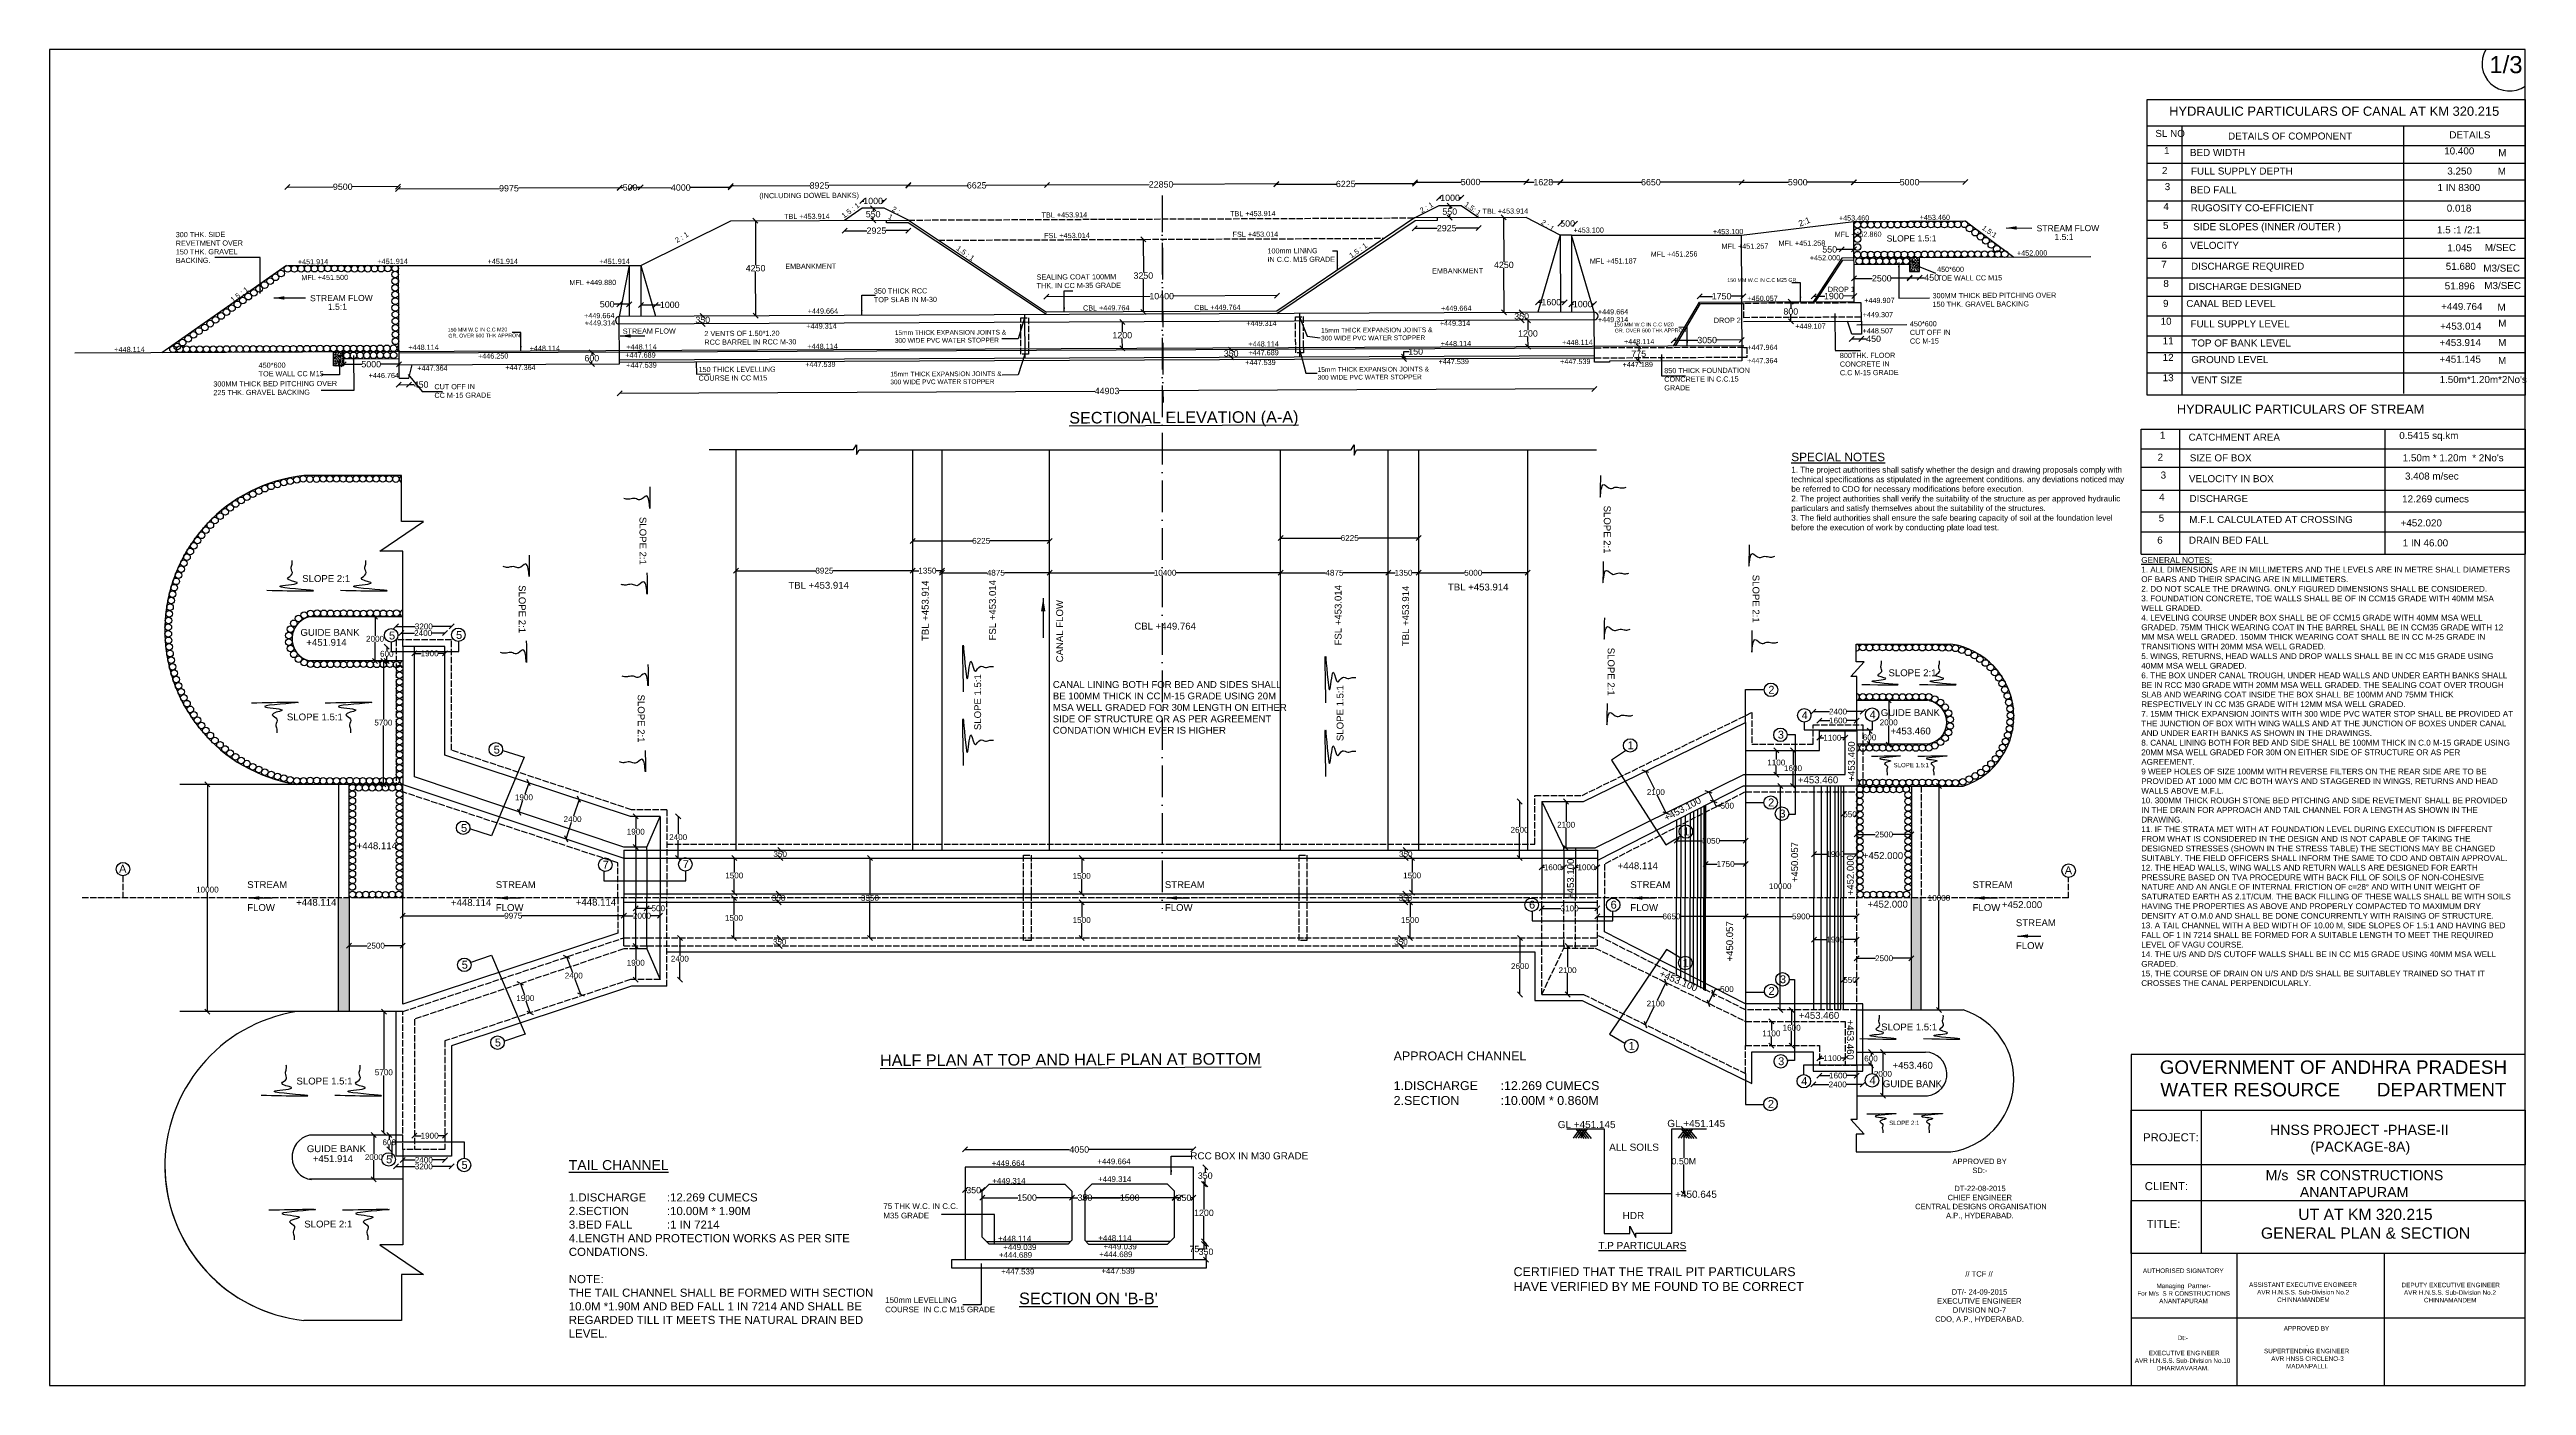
# Model space of a CAD drawing. Header units: millimetres. Extents: x 5124 to 6568637, y 2311 to 91879094.
# Drawn here: x 3702629 to 3749538, y 45930924 to 45956239 of the extents above; entities that cross this region are included whole.
import ezdxf

# ---------------------------------------------------------------- set-up
doc = ezdxf.new("R2010")
doc.units = ezdxf.units.MM
doc.header["$MEASUREMENT"] = 0
doc.linetypes.add('ACAD_ISO02W100', pattern=[15, 12, -3])
doc.linetypes.add('ACAD_ISO10W100', pattern=[18, 12, -3, 0, -3])
for name, color, linetype in [('DIMENSION', 7, 'Continuous'), ('DRAWING', 7, 'Continuous'), ('TEXT', 7, 'Continuous')]:
    doc.layers.add(name, color=color, linetype=linetype)
doc.styles.get("Standard").update_dxf_attribs({"font": 'arial.ttf', "height": 110})
doc.dimstyles.get("Standard").update_dxf_attribs({"dimtxt": 200, "dimasz": 110, "dimexe": 0.18, "dimexo": 0.0625, "dimgap": 0.09, "dimtad": 0, "dimtih": 1, "dimtoh": 1, "dimdec": 0, "dimzin": 0, "dimdsep": 46, "dimtxsty": 'Standard', "dimblk": 'OBLIQUE', "dimcen": 0.09, "dimse1": 1, "dimse2": 1, "dimadec": 0, "dimazin": 0, "dimtfac": 1, "dimtdec": 0, "dimtofl": 0, "dimtmove": 0, "dimatfit": 3, "dimfxl": 1, "dimtolj": 1, "dimtzin": 0, "dimarcsym": 0})
pattern_1 = [(37.5, (-71402.306, -296.896), (-1.574833953, 48.170594225), [0, -38, 0, -42.5, 0, -40.625]), (7.5, (-71402.306, -296.896), (44.24441763, 70.55365163), [0, -20.5, 0, -34.25, 0, -13.125]), (327.5, (-71433.056, -296.896), (77.853546544, 0.14147634), [0, -12.5, 0, -45, 0, -58.75]), (317.5, (-71433.056, -296.896), (75.15316511, 21.94188912), [0, -6.25, 0, -29.5, 0, -33.75])]

msp = doc.modelspace()

# ---------------------------------------------------------------- texts
at = {"layer": 'Defpoints', "linetype": 'Continuous', "insert": (3721629.5, 45944271.4), "char_height": 130, "width": 4454.425, "attachment_point": 1}
msp.add_mtext('CANAL LINING BOTH FOR BED AND SIDES SHALL BE 100MM THICK IN CC M-15 GRADE USING 20M MSA WELL GRADED FOR 30M LENGTH ON EITHER SIDE OF STRUCTURE OR AS PER AGREEMENT CONDATION WHICH EVER IS HIGHER', dxfattribs=at)
at = {"layer": 'DIMENSION', "attachment_point": 1}
for s, insert, char_height, width in [('GL +451.145', (3731192, 45935936.4), 134.94, 1087.684), ('GL +451.145', (3733266.4, 45935957.3), 134.94, 1087.684), ('+449.664', (3720471.4, 45935191), 107.29, 1411.698), ('+449.664', (3722474.5, 45935224.1), 107.29, 1411.698), ('RCC BOX IN M30 GRADE', (3724232.3, 45935343.1), 134.568, 2282.061), ('+449.314', (3720483.5, 45934856.6), 107.29, 623.615), ('+449.314', (3722486.5, 45934889.7), 107.29, 623.615), ('75 THK W.C. IN C.C. M35 GRADE', (3718420.5, 45934376.1), 107.294, 1411.698), ('HDR', (3732421.4, 45934213.3), 134.94, 1087.684), ('+448.114', (3720592, 45933760.4), 107.29, 1411.698), ('+449.039', (3720689.6, 45933598.3), 107.29, 1411.698), ('+448.114', (3722491.7, 45933772.5), 107.29, 1411.698), ('+449.039', (3722589.3, 45933610.4), 107.29, 1411.698), ('{\\LT.P PARTICULARS}', (3731961.3, 45933643.2), 134.94, 1654.799), ('+444.689', (3720608.7, 45933451.5), 107.29, 1411.698), ('+447.539', (3720650.8, 45933136), 107.29, 1411.698), ('+444.689', (3722508.4, 45933463.6), 107.29, 1411.698), ('+447.539', (3722550.6, 45933148.1), 107.29, 1411.698), ('150mm LEVELLING \\PCOURSE  IN C.C M15 GRADE', (3718454.8, 45932596.9), 107.294, 2229.792)]:
    msp.add_mtext(s, dxfattribs=dict(at, insert=insert, char_height=char_height, width=width))
at = {"layer": 'DRAWING', "linetype": 'Continuous', "insert": (3709917.1, 45949898.6), "char_height": 98.037, "width": 1066.612, "attachment_point": 1, "rotation": 0.25076}
msp.add_mtext('CUT OFF IN \\PCC M-15 GRADE', dxfattribs=at)
at = {"layer": 'DRAWING', "linetype": 'Continuous', "attachment_point": 1}
for s, insert, char_height, width in [('5', (3709057.4, 45945209.8), 149.5, 78.948), ('5', (3710327.9, 45945220.2), 149.5, 78.948), ('2', (3735180.3, 45944182.2), 149.5, 78.948), ('4', (3735811.2, 45943699.7), 149.5, 78.948), ('4', (3737097.9, 45943712.5), 149.5, 78.948), ('5', (3711039.6, 45943048), 149.5, 78.948), ('1', (3732514.5, 45943129.1), 149.5, 78.948), ('3', (3735359.7, 45943331.1), 149.5, 78.948), ('2', (3735176.3, 45942046.9), 149.5, 78.948), ('5', (3710420.9, 45941563.1), 149.5, 78.948), ('3', (3735389.5, 45941836.5), 149.5, 78.948), ('1', (3733568.9, 45941497.6), 149.5, 78.948), ('A', (3703945.3, 45940791.4), 149.5, 78.948), ('7', (3713105.1, 45940868.9), 149.5, 78.948), ('7', (3714620.4, 45940876.7), 149.5, 78.948), ('A', (3740793.1, 45940761.3), 149.5, 78.948), ('STREAM\\P \\PFLOW', (3706372.8, 45940479.5), 130, 533.151), ('STREAM\\P \\PFLOW', (3711080.3, 45940479.5), 130, 533.151), ('STREAM\\P \\PFLOW', (3723751.4, 45940479.5), 130, 533.151), ('STREAM\\P \\PFLOW', (3732566.8, 45940479.5), 130, 533.151), ('STREAM\\P \\PFLOW', (3739048.1, 45940479.5), 130, 533.151), ('6', (3730648, 45940110.4), 149.5, 78.948), ('6', (3732192.7, 45940109.1), 149.5, 78.948), ('STREAM\\P \\PFLOW', (3739868.7, 45939757.9), 130, 533.151), ('5', (3710434.9, 45938971.5), 149.5, 78.948), ('1', (3733558.7, 45939008), 149.5, 78.948), ('2', (3735183.9, 45938475.9), 149.5, 78.948), ('3', (3735399, 45938696.8), 149.5, 78.948), ('5', (3711062.8, 45937498.3), 149.5, 78.948), ('1', (3732535.8, 45937435.4), 149.5, 78.948), ('3', (3735366, 45937143.1), 149.5, 78.948), ('4', (3735802.4, 45936766.6), 149.5, 78.948), ('4', (3737095.5, 45936782.5), 149.5, 78.948), ('2', (3735171.2, 45936335), 149.5, 78.948), ('5', (3709003.1, 45935284.7), 149.5, 78.948), ('5', (3710431, 45935178.6), 149.5, 78.948)]:
    msp.add_mtext(s, dxfattribs=dict(at, insert=insert, char_height=char_height, width=width))
at = {"layer": 'DRAWING', "char_height": 134.94, "attachment_point": 1}
for s, insert, width in [('ALL SOILS', (3732166, 45935507.4), 1087.684), ('+450.645', (3733414.8, 45934615.1), 783.838)]:
    msp.add_mtext(s, dxfattribs=dict(at, insert=insert, width=width))
at = {"layer": 'TEXT'}
for s, height, p in [('1/3', 323.79, (3748835.5, 45955791.3)), ('SL NO', 133.49, (3742509.9, 45954582.6)), ('HYDRAULIC PARTICULARS OF CANAL AT KM 320.215', 175.101, (3742770.7, 45954983)), ('1', 133.5, (3742674.4, 45954257.8)), ('BED WIDTH ', 133.49, (3743165.3, 45954222)), ('DETAILS OF COMPONENT ', 133.494, (3743887.1, 45954532.9)), ('10.400', 133.49, (3747980.2, 45954250.8)), ('DETAILS ', 133.49, (3748077.7, 45954556.3)), ('M', 133.5, (3749003.9, 45954217.6)), ('2', 133.5, (3742635.4, 45953880.6)), ('FULL SUPPLY DEPTH ', 133.494, (3743185.3, 45953869.6)), ('3.250', 133.49, (3748038.8, 45953870.1)), ('M', 133.5, (3748994.2, 45953866.2)), ('4', 133.5, (3742661.4, 45953197.8)), ('3', 133.5, (3742687.4, 45953575)), ('BED FALL ', 133.49, (3743170.5, 45953513.2)), ('RUGOSITY CO-EFFICIENT ', 133.494, (3743180.5, 45953174.4)), ('1 IN 8300', 133.49, (3747853.2, 45953557.7)), ('0.018', 133.49, (3748029, 45953167.3)), ('5', 133.5, (3742654.9, 45952840.2)), (' SIDE SLOPES (INNER /OUTER )', 133.494, (3743175.5, 45952815.6)), ('1.5 :1 /2:1', 133.494, (3747843.4, 45952757.3)), ('6', 133.5, (3742628.9, 45952463)), ('VELOCITY ', 133.49, (3743170.5, 45952461.9)), ('1.045', 133.49, (3748038.8, 45952415.7)), ('M/SEC', 133.49, (3748749.9, 45952421.5)), ('7', 133.5, (3742622.5, 45952103.1)), ('DISCHARGE REQUIRED ', 133.494, (3743185.6, 45952066.5)), ('51.680', 133.49, (3748009.5, 45952064.2)), ('M3/SEC', 133.49, (3748720.6, 45952031)), ('9', 133.5, (3742655.1, 45951361.8)), ('8', 133.5, (3742661.6, 45951739)), ('CANAL BED LEVEL ', 133.494, (3743095.8, 45951359)), ('DISCHARGE DESIGNED ', 133.494, (3743140.7, 45951682.8)), ('+449.764', 133.49, (3747921.6, 45951302.9)), ('51.896', 133.49, (3747990, 45951693.3)), ('M3/SEC', 133.49, (3748740.1, 45951699.2)), ('M', 133.5, (3748989, 45951289.2)), ('10', 133.49, (3742609.5, 45951023.7)), ('FULL SUPPLY LEVEL ', 133.494, (3743175.6, 45950975.3)), ('+453.014', 133.49, (3747902, 45950931.9)), ('M', 133.5, (3749003.9, 45950986.6)), ('11', 133.49, (3742648.6, 45950653)), ('12', 133.49, (3742648.6, 45950338.5)), ('TOP OF BANK LEVEL ', 133.494, (3743190.6, 45950611.6)), ('+453.914', 133.49, (3747892.3, 45950619.6)), ('M', 133.5, (3749001.4, 45950618.7)), ('13', 133.49, (3742648.6, 45949953.1)), ('VENT SIZE', 133.49, (3743190.6, 45949911.7)), ('GROUND LEVEL', 133.494, (3743190.6, 45950297.1)), ('+451.145', 133.49, (3747892.3, 45950305)), ("1.50m*1.20m*2No's", 133.494, (3747892.3, 45949919.6)), ('M', 133.5, (3749000.1, 45950280.3)), ('HYDRAULIC PARTICULARS OF STREAM', 175.101, (3742915.6, 45949337.4)), ('1', 133.5, (3742595.4, 45948866.2)), ('CATCHMENT AREA', 133.494, (3743139.7, 45948826.5)), ('0.5415 sq.km', 133.494, (3747129.5, 45948858.5)), ('2', 133.5, (3742552.1, 45948448)), ('3', 133.5, (3742609.8, 45948109.1)), ('VELOCITY IN BOX', 133.494, (3743145.5, 45948040.5)), ('SIZE OF BOX', 133.494, (3743161.8, 45948435.7)), ("1.50m * 1.20m  * 2No's", 133.494, (3747194.5, 45948436.3)), ('3.408 m/sec', 133.494, (3747238, 45948089.9)), ('4', 133.5, (3742580.9, 45947690.8)), ('DISCHARGE', 133.49, (3743156.5, 45947664.8)), ('12.269 cumecs', 133.494, (3747183.7, 45947657)), ('5', 133.5, (3742573.7, 45947294.2)), ('M.F.L CALCULATED AT CROSSING', 133.494, (3743151, 45947267)), ('+452.020', 133.49, (3747154.4, 45947202.3)), ('6', 133.5, (3742544.8, 45946876)), ('DRAIN BED FALL', 133.494, (3743145.5, 45946874.7)), ('1 IN 46.00', 133.49, (3747194.5, 45946823.5)), ('SLOPE 2:1', 130, (3707413.6, 45946149.8)), ('TBL +453.914', 130, (3716621.8, 45946022.3)), ('TBL +453.914', 130, (3729112.5, 45945988.5)), ('CBL +449.764', 130, (3723173.8, 45945247.8)), ('GUIDE BANK', 130, (3707380.2, 45945129.4)), ('+451.914', 130, (3707492.6, 45944941)), ('SLOPE 2:1', 130, (3737456.1, 45944364.1)), ('SLOPE 1.5:1', 130, (3707124.4, 45943527)), ('GUIDE BANK', 130, (3737309.6, 45943609.4)), ('+453.460', 130, (3737493.1, 45943260.9)), ('SLOPE 1.5:1', 82.019, (3737553.3, 45942638.9)), (' +453.460', 130, (3735691.1, 45942335.6)), ('+448.114', 130, (3708445.8, 45941086.2)), (' +448.114', 130, (3732276.1, 45940707.6)), (' +452.000', 130, (3736920.4, 45940900.6)), ('+448.114', 130, (3707298.9, 45940013.2)), ('+448.114', 130, (3710232, 45940008.9)), ('+448.114', 130, (3712596.4, 45940017.7)), (' +452.000', 130, (3737010, 45939979.8)), (' +452.000', 130, (3739553.5, 45939971.3)), (' +453.460', 130, (3735710, 45937872.8)), ('SLOPE 1.5:1', 130, (3737316.8, 45937652.8)), ('+453.460', 130, (3737533.1, 45936926.9)), ('SLOPE 1.5:1', 130, (3707305.4, 45936627.6)), ('GUIDE BANK', 130, (3737349.6, 45936576.9)), ('SLOPE 2:1', 82.02, (3737468.2, 45935859.4)), ('GUIDE BANK', 130, (3707501.7, 45935345.9)), ('+451.914', 130, (3707614.2, 45935157.4)), ('SLOPE 2:1', 130, (3707453.4, 45933918.1)), ("%%USECTION ON 'B-B'", 220, (3720989.6, 45932464.1))]:
    msp.add_text(s, height=height, dxfattribs=at).set_placement(p)
for s, height, rotation, p in [('2:1', 115.86, 21.94941, (3735779.1, 45952881.1)), ('STREAM FLOW', 115.862, 0.25076, (3740261.3, 45952793.5)), ('SLOPE 1.5:1', 115.862, 0.25076, (3737421.1, 45952600.5)), ('1.5:1', 115.86, 0.25076, (3740599.3, 45952629.8)), ('STREAM FLOW', 115.862, 0.25076, (3707563.2, 45951469.5)), ('1.5:1', 115.86, 0.25076, (3707901.2, 45951305.9)), ('%%USECTIONAL ELEVATION (A-A)', 219.326, 0.25076, (3721941, 45949151.2)), ('SLOPE 2:1', 130, 270, (3713801.9, 45947381.7)), ('SLOPE 2:1', 130, 270, (3732064.5, 45947596.5)), ('SLOPE 2:1', 130, 270, (3734881.3, 45946286.5)), ('SLOPE 2:1', 130, 270, (3711515.6, 45946090.6)), ('TBL +453.914', 130, 90, (3719277.6, 45945030.7)), ('FSL +453.014', 130, 90, (3720551.9, 45945041.1)), ('CANAL FLOW', 130, 90, (3721824.4, 45944627.1)), ('FSL +453.014', 130, 90, (3727097.3, 45944946)), ('TBL +453.914', 130, 90, (3728375.8, 45944933.3)), ('SLOPE 2:1', 130, 270, (3732137.9, 45944904)), ('SLOPE 1.5:1', 130, 90, (3720271.5, 45943342.9)), ('SLOPE 2:1', 130, 270, (3713769, 45944016.6)), ('SLOPE 1.5:1', 130, 90, (3727134.2, 45943135.7)), (' +453.460', 130, 90, (3736818, 45942316.4)), ('+453.100', 130, 27.89391, (3733248.6, 45941614)), (' +450.057', 130, 90, (3735743.2, 45940409.3)), ('+453.100', 130, 90, (3731499.2, 45940144.5)), (' +452.000', 130, 90, (3736797.7, 45940161.8)), ('+450.057', 130, 90, (3734513.7, 45938957.8)), ('+453.100', 130, 337.1257, (3733104.3, 45938680.9)), (' +453.460', 130, 270, (3736668.9, 45937908.3)), ('%%UHALF PLAN AT TOP AND HALF PLAN AT BOTTOM', 219.326, 0.25076, (3718357, 45936975.5))]:
    msp.add_text(s, height=height, rotation=rotation, dxfattribs=at).set_placement(p)
at = {"layer": 'TEXT', "linetype": 'Continuous'}
for s, height, p in [('150 MM W.C IN C.C M25 GR.', 71.299, (3734403.6, 45951831.8)), ('150 MM W.C IN C.C M20', 71.299, (3710169, 45950893.3)), ('STREAM FLOW', 98.037, (3713484.7, 45950853.2)), ('150 MM W.C IN C.C M20', 71.299, (3732259.1, 45950990)), ('GR. OVER 600 THK APPRON', 71.299, (3732272.5, 45950877.6)), ('GR. OVER 600 THK APPRON', 71.299, (3710182.4, 45950780.9))]:
    msp.add_text(s, height=height, rotation=0.25076, dxfattribs=at).set_placement(p)
at = {"layer": 'TEXT', "linetype": 'Continuous', "attachment_point": 1}
for s, insert, char_height, width, rotation in [('(INCLUDING DOWEL BANKS)', (3716071.1, 45953519.3), 98.037, 2314.973, 0.25076), ('1.5 : 1', (3717616.1, 45953116.5), 98.04, 569.807, 36.79185), ('2 : 1', (3728566.5, 45953221.5), 98.04, 569.807, 30.47783), ('1.5: 1', (3729470.3, 45953362.5), 98.04, 578.764, 325.38517), ('TBL +453.914', (3716539.3, 45953125.1), 98.037, 1036.16, 0.25076), ('2 : 1', (3718616.9, 45953273.2), 98.04, 242.327, 333.69087), ('TBL +453.914', (3721416.7, 45953153.6), 98.037, 1036.16, 0.25076), ('TBL +453.914', (3724985.5, 45953177.5), 98.037, 1036.16, 0.25076), ('TBL +453.914', (3729767.4, 45953223.9), 98.037, 1036.16, 0.25076), ('2 : 1', (3730918.9, 45953024.1), 98.04, 569.807, 325.69465), ('+453.100', (3731490, 45952865.1), 98.04, 569.807, 0.25076), ('+453.100', (3734130.1, 45952837.3), 98.04, 569.807, 0.25076), ('+453.460', (3736515.7, 45953094.3), 98.04, 569.807, 0.25076), ('+453.460', (3738045.7, 45953105.6), 98.04, 569.807, 0.25076), ('1.5:1', (3739272, 45952917.6), 98.04, 569.807, 325.17793), ('300 THK. SIDE \\PREVETMENT OVER \\P150 THK. GRAVEL \\PBACKING.', (3705018.6, 45952780.9), 98.037, 1764.013, 0.25076), ('2 : 1', (3714461.9, 45952657), 98.04, 569.807, 30.61089), ('1.5 : 1', (3719849.9, 45952530.7), 98.04, 562.106, 324.15862), ('FSL +453.014', (3721464.6, 45952762.4), 98.037, 1036.16, 0.25076), ('FSL +453.014', (3725033.5, 45952786.3), 98.037, 1036.16, 0.25076), ('100mm LINING \\PIN C.C. M15 GRADE', (3725694.1, 45952472.5), 98.037, 1272.114, 0.25076), ('1.5 : 1', (3727229.1, 45952360.7), 98.04, 562.106, 35.59289), ('MFL +451.256', (3732951.1, 45952410.9), 98.037, 977.051, 0.25076), ('MFL +451.257', (3734293.5, 45952559.9), 98.037, 977.051, 0.25076), ('MFL +451.258', (3735372.4, 45952616.9), 98.037, 977.051, 0.25076), ('MFL +452.860', (3736436.7, 45952786.1), 98.037, 977.051, 0.25076), ('+452.000', (3739888.7, 45952431.5), 98.04, 569.807, 0.25076), ('+451.914', (3707330.8, 45952265.2), 98.04, 569.807, 0.25076), ('MFL +451.500', (3707396.6, 45951966.5), 98.037, 1022.953, 0.25076), ('+451.914', (3708838.2, 45952272.6), 98.04, 569.807, 0.25076), ('+451.914', (3710924.7, 45952272.6), 98.04, 569.807, 0.25076), ('+451.914', (3713042.7, 45952272.6), 98.04, 569.807, 0.25076), ('EMBANKMENT', (3716562.1, 45952179.5), 98.04, 1036.16, 0.25076), ('SEALING COAT 100MM\\PTHK. IN CC M-35 GRADE', (3721321.5, 45951977.2), 98.037, 1591.636, 0.25076), ('EMBANKMENT', (3728812.6, 45952092.4), 98.04, 1036.16, 0.25076), ('MFL +451.187', (3731799.9, 45952279), 98.037, 977.051, 0.25076), ('+452.000', (3735965.4, 45952341), 98.04, 569.807, 0.25076), ('450*600\\PTOE WALL CC M15', (3738375.5, 45952121.8), 98.037, 1228.379, 0.25076), ('1.5 : 1', (3706042.6, 45951522.6), 98.04, 569.807, 36.79185), ('MFL +449.880', (3712473.5, 45951872), 98.037, 1022.953, 0.25076), ('350 THICK RCC \\PTOP SLAB IN M-30', (3718239.5, 45951711.4), 98.037, 1380.721, 0.25076), ('+450.057', (3734784, 45951571.3), 98.04, 569.807, 0.25076), ('DROP 1', (3736307.4, 45951743.3), 98.04, 569.807, 0.25076), ('+449.907', (3736995.5, 45951532.5), 98.04, 569.807, 0.25076), ('300MM THICK BED PITCHING OVER\\P150 THK. GRAVEL BACKING', (3738289.4, 45951624.2), 98.037, 2453.182, 0.25076), ('+449.664', (3712752.3, 45951244.4), 98.04, 569.807, 0.25076), ('+449.314', (3712765.5, 45951106.2), 98.04, 569.807, 0.25076), ('+449.314', (3716962.2, 45951046.8), 98.04, 569.807, 0.25076), ('+449.664', (3716987.3, 45951331.6), 98.04, 569.807, 0.25076), ('CBL +449.764', (3722201.3, 45951390.9), 98.037, 1042.463, 0.25076), ('CBL +449.764', (3724305.9, 45951400.1), 98.037, 1042.463, 0.25076), ('+449.314', (3725293.2, 45951099.1), 98.04, 569.807, 0.25076), ('15mm THICK EXPANSION JOINTS & 300 WIDE PVC WATER STOPPER ', (3726709.1, 45950963.3), 89.124, 2189.579, 0.25076), ('+449.314', (3728957.4, 45951099.3), 98.04, 569.807, 0.25076), ('+449.664', (3728982.4, 45951384.1), 98.04, 569.807, 0.25076), ('+449.664', (3731952, 45951317.1), 98.04, 569.807, 0.25076), ('+449.314', (3731952.6, 45951169.2), 98.04, 569.807, 0.25076), ('DROP 2', (3734148.1, 45951157), 98.04, 569.807, 0.25076), ('+449.107', (3735690.9, 45951045.5), 98.04, 569.807, 0.25076), ('+448.507', (3736965.3, 45950957), 98.04, 569.807, 0.25076), ('+449.307', (3736967.5, 45951262.9), 98.04, 569.807, 0.25076), ('450*600\\PCUT OFF IN\\PCC M-15', (3737860.1, 45951090.9), 98.04, 763.174, 0.25076), ('+448.114', (3703856.6, 45950604.2), 98.04, 569.807, 0.25076), ('+448.114', (3709424.4, 45950645.3), 98.04, 569.807, 0.25076), ('+446.250', (3710742.9, 45950479.5), 98.04, 569.807, 0.25076), ('+448.114', (3711721.6, 45950627.2), 98.04, 569.807, 0.25076), ('+447.689', (3713532.4, 45950497.5), 98.04, 569.807, 0.25076), ('+448.114', (3713553.1, 45950652.2), 98.04, 569.807, 0.25076), ('2 VENTS OF 1.50*1.20\\PRCC BARREL IN RCC M-30', (3715030.2, 45950906.3), 98.037, 1780.785, 0.25076), ('+448.114', (3716981.3, 45950663.2), 98.04, 569.807, 0.25076), ('15mm THICK EXPANSION JOINTS & 300 WIDE PVC WATER STOPPER ', (3718636, 45950918.5), 89.124, 2189.579, 0.25076), ('+447.689', (3725332.4, 45950543.4), 98.04, 569.807, 0.25076), ('+448.114', (3725334, 45950708.5), 98.04, 569.807, 0.25076), ('+448.114', (3728976.5, 45950715.7), 98.04, 569.807, 0.25076), ('+448.114', (3731279.1, 45950736.9), 98.04, 569.807, 0.25076), ('+448.114', (3732446.6, 45950753.1), 98.04, 569.807, 0.25076), ('+447.964', (3734779.8, 45950642.9), 98.04, 569.807, 0.25076), ('800THK. FLOOR \\PCONCRETE IN C.C M-15 GRADE', (3736534, 45950490.8), 98.037, 1212.998, 0.25076), ('450*600\\PTOE WALL CC M15', (3706588.2, 45950305.9), 98.037, 1228.379, 0.25076), ('+446.764', (3708671.9, 45950109.9), 98.04, 569.807, 0.25076), ('+447.364', (3709593.3, 45950249.4), 98.04, 569.807, 0.25076), ('+447.364', (3711260.1, 45950262.1), 98.04, 569.807, 0.25076), ('+447.539', (3713552.9, 45950307.3), 98.04, 569.807, 0.25076), ('150 THICK LEVELLING \\PCOURSE IN CC M15', (3714919.2, 45950225.2), 98.037, 1453.944, 0.25076), ('+447.539', (3716938.9, 45950321.6), 98.04, 569.807, 0.25076), ('15mm THICK EXPANSION JOINTS & 300 WIDE PVC WATER STOPPER ', (3718550.9, 45950132.8), 89.124, 2189.579, 0.25076), ('+447.539', (3725273.6, 45950357.9), 98.04, 569.807, 0.25076), ('15mm THICK EXPANSION JOINTS & 300 WIDE PVC WATER STOPPER ', (3726644.3, 45950219.9), 89.124, 2189.579, 0.25076), ('+447.539', (3728934.1, 45950374.1), 98.04, 569.807, 0.25076), ('+447.539', (3731236.8, 45950374.8), 98.04, 569.807, 0.25076), ('+447.189', (3732419.3, 45950317.6), 98.04, 569.807, 0.25076), ('850 THICK FOUNDATION CONCRETE IN C.C.15 GRADE', (3733208.5, 45950203.5), 98.037, 1926.539, 0.25076), ('+447.364', (3734778.1, 45950391.8), 98.04, 569.807, 0.25076), ('300MM THICK BED PITCHING OVER\\P225 THK. GRAVEL BACKING', (3705731, 45949950.7), 98.037, 2453.182, 0.25076)]:
    msp.add_mtext(s, dxfattribs=dict(at, insert=insert, char_height=char_height, width=width, rotation=rotation))
for s, insert, char_height, width in [('{\\H1.4638x;\\LSPECIAL NOTES } \\P1. The project authorities shall satisfy whether the design and drawing proposals comply with technical specifications as stipulated in the agreement conditions. any deviations noticed may be referred to CDO for necessary modifications before execution. \\P2. The project authorities shall verify the suitability of the structure as per approved hydraulic particulars and satisfy themselves about the suitability of the structures. \\P3. The field authorities shall ensure the safe bearing capacity of soil at the foundation level before the execution of work by conducting plate load test. ', (3735614.9, 45948598.6), 109.3045, 6400.663), ('{\\LGENERAL NOTES:}  \\P\\pt4590.8;1. ALL DIMENSIONS ARE IN MILLIMETERS AND THE LEVELS ARE IN METRE SHALL DIAMETERS OF BARS AND THEIR SPACING ARE IN MILLIMETERS. \\P\\ptz;2. DO NOT SCALE THE DRAWING. ONLY FIGURED DIMENSIONS SHALL BE CONSIDERED. \\P3. FOUNDATION CONCRETE, TOE WALLS SHALL BE OF IN CCM15 GRADE WITH 40MM MSA WELL GRADED. \\P4. LEVELING COURSE UNDER BOX SHALL BE OF CCM15 GRADE WITH 40MM MSA WELL GRADED. 75MM THICK WEARING COAT IN THE BARREL SHALL BE IN CCM35 GRADE WITH 12 MM MSA WELL GRADED. 150MM THICK WEARING COAT SHALL BE IN CC M-25 GRADE IN TRANSITIONS WITH 20MM MSA WELL GRADED. \\P5. WINGS, RETURNS, HEAD WALLS AND DROP WALLS SHALL BE IN CC M15 GRADE USING 40MM MSA WELL GRADED. \\P6. THE BOX UNDER CANAL TROUGH, UNDER HEAD WALLS AND UNDER EARTH BANKS SHALL BE IN RCC M30 GRADE WITH 20MM MSA WELL GRADED. THE SEALING COAT OVER TROUGH SLAB AND WEARING COAT INSIDE THE BOX SHALL BE 100MM AND 75MM THICK RESPECTIVELY IN CC M35 GRADE WITH 12MM MSA WELL GRADED. \\P7. 15MM THICK EXPANSION JOINTS WITH 300 WIDE PVC WATER STOP SHALL BE PROVIDED AT THE JUNCTION OF BOX WITH WING WALLS AND AT THE JUNCTION OF BOXES UNDER CANAL AND UNDER EARTH BANKS AS SHOWN IN THE DRAWINGS. \\P8. CANAL LINING BOTH FOR BED AND SIDE SHALL BE 100MM THICK IN C.0 M-15 GRADE USING 20MM MSA WELL GRADED FOR 30M ON EITHER SIDE OF STRUCTURE OR AS PER AGREEMENT. \\P9 WEEP HOLES OF SIZE 100MM WITH REVERSE FILTERS ON THE REAR SIDE ARE TO BE PROVIDED AT 1000 MM C/C BOTH WAYS AND STAGGERED IN WINGS, RETURNS AND HEAD WALLS ABOVE M.F.L. \\P10. 300MM THICK ROUGH STONE BED PITCHING AND SIDE REVETMENT SHALL BE PROVIDED IN THE DRAIN FOR APPROACH AND TAIL CHANNEL FOR A LENGTH AS SHOWN IN THE DRAWING. \\P11. IF THE STRATA MET WITH AT FOUNDATION LEVEL DURING EXECUTION IS DIFFERENT FROM WHAT IS CONSIDERED IN THE DESIGN AND IS NOT CAPABLE OF TAKING THE DESIGNED STRESSES (SHOWN IN THE STRESS TABLE) THE SECTIONS MAY BE CHANGED SUITABLY. THE FIELD OFFICERS SHALL INFORM THE SAME TO CDO AND OBTAIN APPROVAL. \\P12. THE HEAD WALLS, WING WALLS AND RETURN WALLS ARE DESIGNED FOR EARTH PRESSURE BASED ON TVA PROCEDURE WITH BACK FILL OF SOILS OF NON-COHESIVE NATURE AND AN ANGLE OF INTERNAL FRICTION OF c=28° AND WITH UNIT WEIGHT OF SATURATED EARTH AS 2.1T/CUM. THE BACK FILLING OF THESE WALLS SHALL BE WITH SOILS HAVING THE PROPERTIES AS ABOVE AND PROPERLY COMPACTED TO MAXIMUM DRY DENSITY AT O.M.0 AND SHALL BE DONE CONCURRENTLY WITH RAISING OF STRUCTURE. \\P13. A TAIL CHANNEL WITH A BED WIDTH OF 10.00 M, SIDE SLOPES OF 1.5:1 AND HAVING BED FALL OF 1 IN 7214 SHALL BE FORMED FOR A SUITABLE LENGTH TO MEET THE REQUIRED LEVEL OF VAGU COURSE. \\P14. THE U/S AND D/S CUTOFF WALLS SHALL BE IN CC M15 GRADE USING 40MM MSA WELL GRADED. \\P15, THE COURSE OF DRAIN ON U/S AND D/S SHALL BE SUITABLEY TRAINED SO THAT IT CROSSES THE CANAL PERPENDICULARLY. ', (3742243.5, 45946621.1), 109.3045, 7026.291), ('{\\H1.2194x;\\LTAIL CHANNEL \\l \\P\\P}1.DISCHARGE^I:12.269 CUMECS\\P2.SECTION^I^I:10.00M * 1.90M\\P3.BED FALL^I^I:1 IN 7214\\P4.LENGTH AND PROTECTION WORKS AS PER SITE CONDATIONS.\\P\\PNOTE: \\PTHE TAIL CHANNEL SHALL BE FORMED WITH SECTION 10.0M *1.90M AND BED FALL 1 IN 7214 AND SHALL BE REGARDED TILL IT MEETS THE NATURAL DRAIN BED LEVEL.', (3712463.1, 45935195.4), 154.7824, 5840.954)]:
    msp.add_mtext(s, dxfattribs=dict(at, insert=insert, char_height=char_height, width=width))
at = {"layer": 'TEXT', "attachment_point": 1}
for s, insert, char_height, width in [('APPROACH CHANNEL\\P\\P1.DISCHARGE^I:12.269 CUMECS\\P2.SECTION^I^I:10.00M * 0.860M', (3728084, 45937252.9), 168.676, 5702.993), ('PROJECT:', (3742277, 45935703.4), 152.81, 1425.786), ('\\pi2094.9;HNSS PROJECT -PHASE-II\\P\\pi2784.2; (PACKAGE-8A)\\P\\pi3725; ', (3742586.5, 45935864.2), 191.835, 7524.473), ('\\pi2062.1;APPROVED BY\\P\\pi2437.6;SD:-  \\P\\pi2575.5;\\P\\pi2097.8;DT-22-08-2015\\P\\pi1970.6;CHIEF ENGINEER                \\P\\pi1314.8; CENTRAL DESIGNS ORGANISATION\\P\\pi1940.4;A.P., HYDERABAD.', (3736605.3, 45935222.7), 102.623, 5150.93), ('\\pi782.23;M/s  SR CONSTRUCTIONS \\P\\pi1430.4;ANANTAPURAM', (3743816, 45935004.5), 191.835, 4895.406), ('CLIENT:', (3742309.4, 45934778.5), 152.81, 1425.786), ('TITLE:', (3742344.6, 45934062.4), 152.81, 828.639), ('\\pi2047.4;UT AT KM 320.215\\P\\pi1340;GENERAL PLAN & SECTION ', (3743169.4, 45934272.5), 212.701, 6602.827), ('CERTIFIED THAT THE TRAIL PIT PARTICULARS HAVE VERIFIED BY ME FOUND TO BE CORRECT', (3730354.7, 45933164.9), 168.676, 5702.993), ('\\pi1394.3;AUTHORISED SIGNATORY\\P\\pi2158.1;\\P\\pi1650.3;Managing  Partner-\\P\\pi1288.5;For M/s  S R CONSTRUCTIONS\\P\\pi1702.1;ANANTAPURAM', (3740879.7, 45933141.4), 85.991, 4316.162), ('\\pi2316.6;// TCF //\\P\\pi2575.5;\\P\\pi2057.9;DT/- 24-09-2015\\P\\pi1781.4;EXECUTIVE ENGINEER                \\P\\pi2078.4;DIVISION NO-7\\P\\pi1744.8;CDO, A.P., HYDERABAD.', (3736594.8, 45933090), 102.623, 5150.93), ('\\pi2158.1;\\P\\P\\pi1137.5;ASSISTANT EXECUTIVE ENGINEER\\P\\pi1290;AVR H.N.S.S. Sub-Division No.2\\P\\pi1668.4;CHINNAMANDEM', (3743147.2, 45933165), 85.991, 4316.162), ('\\pi2141.4; \\P\\pi2158.1;\\P\\pi1211; DEPUTY EXECUTIVE ENGINEER\\P\\pi1290;AVR H.N.S.S. Sub-Division No.2\\P\\pi1668.4;CHINNAMANDEM', (3745928.3, 45933158.2), 85.991, 4316.162), ('\\pi2067.8;Dt:- \\P\\pi2158.1;\\P\\pi1454.6;  EXECUTIVE ENGINEER\\P\\pi1256.3;AVR H.N.S.S. Sub-Division No.10\\P\\pi1677.4;DHARMAVARAM.', (3740864.4, 45931869), 85.991, 4316.162), ('\\pi1727.9;APPROVED BY\\P\\pi2141.4; \\P\\pi2152.1;.  \\P\\pi1353.9;SUPERTENDING ENGINEER                \\P\\pi1456.6; AVR HNSS CIRCLENO-3\\P\\pi1770.5;MADANPALLI.', (3743213.4, 45932050.3), 85.991, 4316.162)]:
    msp.add_mtext(s, dxfattribs=dict(at, insert=insert, char_height=char_height, width=width))
at = {"layer": 'TEXT', "color": 7, "insert": (3745882, 45936741.2), "char_height": 255.241, "width": 7279.166, "attachment_point": 5}
msp.add_mtext('GOVERNMENT OF ANDHRA PRADESH\\PWATER RESOURCE       DEPARTMENT', dxfattribs=at)

# ---------------------------------------------------------------- blocks, each defined once
blk = doc.blocks.new('_Oblique')
at = {"color": 0, "linetype": 'ByBlock', "lineweight": -2}
blk.add_line((-0.5, -0.5), (0.5, 0.5), dxfattribs=at)
blk = doc.blocks.new('*D70')
at = {"layer": 'Defpoints', "color": 0, "linetype": 'Continuous', "transparency": 16777216}
for p in [(3733353, 45935786), (3733353, 45934559), (3733580, 45934559)]:
    blk.add_point(p, dxfattribs=at)
at = {"layer": 'DRAWING', "color": 0, "linetype": 'Continuous', "lineweight": -2, "transparency": 16777216}
for p, q in [((3733580, 45935786), (3733580, 45935234)), ((3733580, 45934559), (3733580, 45935111))]:
    blk.add_line(p, q, dxfattribs=at)
at = {"layer": 'DRAWING', "color": 0, "linetype": 'Continuous', "lineweight": -2, "transparency": 16777216, "xscale": 95, "yscale": 95, "zscale": 95}
for p, rotation in [((3733580, 45935786), 90), ((3733580, 45934559), 270)]:
    blk.add_blockref('_Oblique', p, dxfattribs=dict(at, rotation=rotation))
at = {"layer": 'DRAWING', "color": 0, "linetype": 'Continuous', "transparency": 16777216, "insert": (3733580, 45935173), "char_height": 120, "attachment_point": 5}
blk.add_mtext('\\A1;0.50M', dxfattribs=at)
blk = doc.blocks.new('*D73')
at = {"layer": 'Defpoints', "color": 0, "transparency": 16777216}
for p in [(3719968, 45935060), (3724292, 45935396), (3724292, 45935060)]:
    blk.add_point(p, dxfattribs=at)
at = {"layer": 'DIMENSION', "color": 0, "lineweight": -2, "transparency": 16777216}
for p, q in [((3719968, 45935396), (3721948, 45935396)), ((3724292, 45935396), (3722311, 45935396))]:
    blk.add_line(p, q, dxfattribs=at)
at = {"layer": 'DIMENSION', "color": 0, "lineweight": -2, "transparency": 16777216, "xscale": 95, "yscale": 95, "zscale": 95, "rotation": 180}
blk.add_blockref('_Oblique', (3719968, 45935396), dxfattribs=at)
at = {"layer": 'DIMENSION', "color": 0, "lineweight": -2, "transparency": 16777216, "xscale": 95, "yscale": 95, "zscale": 95}
blk.add_blockref('_Oblique', (3724292, 45935396), dxfattribs=at)
at = {"layer": 'DIMENSION', "color": 0, "transparency": 16777216, "insert": (3722130, 45935396), "char_height": 120, "attachment_point": 5}
blk.add_mtext('\\A1;4050', dxfattribs=at)
blk = doc.blocks.new('*D74')
at = {"layer": 'Defpoints', "color": 0, "transparency": 16777216}
for p in [(3719968, 45934626), (3719968, 45934626), (3720293, 45934626)]:
    blk.add_point(p, dxfattribs=at)
at = {"layer": 'DIMENSION', "color": 0, "lineweight": -2, "transparency": 16777216}
for p, q in [((3719968, 45934626), (3719998, 45934626)), ((3720293, 45934626), (3720263, 45934626))]:
    blk.add_line(p, q, dxfattribs=at)
at = {"layer": 'DIMENSION', "color": 0, "lineweight": -2, "transparency": 16777216, "xscale": 95, "yscale": 95, "zscale": 95, "rotation": 180}
blk.add_blockref('_Oblique', (3719968, 45934626), dxfattribs=at)
at = {"layer": 'DIMENSION', "color": 0, "lineweight": -2, "transparency": 16777216, "xscale": 95, "yscale": 95, "zscale": 95}
blk.add_blockref('_Oblique', (3720293, 45934626), dxfattribs=at)
at = {"layer": 'DIMENSION', "color": 0, "transparency": 16777216, "insert": (3720130, 45934626), "char_height": 120, "attachment_point": 5}
blk.add_mtext('\\A1;350', dxfattribs=at)
blk = doc.blocks.new('*D71')
at = {"layer": 'Defpoints', "color": 0, "transparency": 16777216}
for p in [(3721990, 45935839), (3720293, 45934483), (3721990, 45934483)]:
    blk.add_point(p, dxfattribs=at)
at = {"layer": 'DIMENSION', "color": 0, "lineweight": -2, "transparency": 16777216}
for p, q in [((3720293, 45934483), (3720968, 45934483)), ((3721990, 45934483), (3721315, 45934483))]:
    blk.add_line(p, q, dxfattribs=at)
at = {"layer": 'DIMENSION', "color": 0, "lineweight": -2, "transparency": 16777216, "xscale": 95, "yscale": 95, "zscale": 95, "rotation": 180}
blk.add_blockref('_Oblique', (3720293, 45934483), dxfattribs=at)
at = {"layer": 'DIMENSION', "color": 0, "lineweight": -2, "transparency": 16777216, "xscale": 95, "yscale": 95, "zscale": 95}
blk.add_blockref('_Oblique', (3721990, 45934483), dxfattribs=at)
at = {"layer": 'DIMENSION', "color": 0, "transparency": 16777216, "insert": (3721141, 45934483), "char_height": 120, "attachment_point": 5}
blk.add_mtext('\\A1;1500', dxfattribs=at)
blk = doc.blocks.new('*D75')
at = {"layer": 'Defpoints', "color": 0, "transparency": 16777216}
for p in [(3724031, 45935744), (3721990, 45934483), (3724031, 45934483)]:
    blk.add_point(p, dxfattribs=at)
at = {"layer": 'DIMENSION', "color": 0, "lineweight": -2, "transparency": 16777216}
for p, q in [((3721990, 45934483), (3722105, 45934483)), ((3724031, 45934483), (3722370, 45934483))]:
    blk.add_line(p, q, dxfattribs=at)
at = {"layer": 'DIMENSION', "color": 0, "lineweight": -2, "transparency": 16777216, "xscale": 95, "yscale": 95, "zscale": 95, "rotation": 180}
blk.add_blockref('_Oblique', (3721990, 45934483), dxfattribs=at)
at = {"layer": 'DIMENSION', "color": 0, "lineweight": -2, "transparency": 16777216, "xscale": 95, "yscale": 95, "zscale": 95}
blk.add_blockref('_Oblique', (3724031, 45934483), dxfattribs=at)
at = {"layer": 'DIMENSION', "color": 0, "transparency": 16777216, "insert": (3722238, 45934483), "char_height": 120, "attachment_point": 5}
blk.add_mtext('\\A1;350', dxfattribs=at)
blk = doc.blocks.new('*D72')
at = {"layer": 'Defpoints', "color": 0, "transparency": 16777216}
for p in [(3723935, 45935857), (3722238, 45934483), (3723935, 45934483)]:
    blk.add_point(p, dxfattribs=at)
at = {"layer": 'DIMENSION', "color": 0, "lineweight": -2, "transparency": 16777216}
for p, q in [((3722238, 45934483), (3722913, 45934483)), ((3723935, 45934483), (3723260, 45934483))]:
    blk.add_line(p, q, dxfattribs=at)
at = {"layer": 'DIMENSION', "color": 0, "lineweight": -2, "transparency": 16777216, "xscale": 95, "yscale": 95, "zscale": 95, "rotation": 180}
blk.add_blockref('_Oblique', (3722238, 45934483), dxfattribs=at)
at = {"layer": 'DIMENSION', "color": 0, "lineweight": -2, "transparency": 16777216, "xscale": 95, "yscale": 95, "zscale": 95}
blk.add_blockref('_Oblique', (3723935, 45934483), dxfattribs=at)
at = {"layer": 'DIMENSION', "color": 0, "transparency": 16777216, "insert": (3723086, 45934483), "char_height": 120, "attachment_point": 5}
blk.add_mtext('\\A1;1500', dxfattribs=at)
blk = doc.blocks.new('*D76')
at = {"layer": 'Defpoints', "color": 0, "transparency": 16777216}
for p in [(3724292, 45935804), (3723935, 45934483), (3724292, 45934480)]:
    blk.add_point(p, dxfattribs=at)
at = {"layer": 'DIMENSION', "color": 0, "lineweight": -2, "transparency": 16777216}
for p, q in [((3723935, 45934480), (3723981, 45934480)), ((3724292, 45934480), (3724246, 45934480))]:
    blk.add_line(p, q, dxfattribs=at)
at = {"layer": 'DIMENSION', "color": 0, "lineweight": -2, "transparency": 16777216, "xscale": 95, "yscale": 95, "zscale": 95, "rotation": 180}
blk.add_blockref('_Oblique', (3723935, 45934480), dxfattribs=at)
at = {"layer": 'DIMENSION', "color": 0, "lineweight": -2, "transparency": 16777216, "xscale": 95, "yscale": 95, "zscale": 95}
blk.add_blockref('_Oblique', (3724292, 45934480), dxfattribs=at)
at = {"layer": 'DIMENSION', "color": 0, "transparency": 16777216, "insert": (3724113, 45934480), "char_height": 120, "attachment_point": 5}
blk.add_mtext('\\A1;350', dxfattribs=at)
blk = doc.blocks.new('*D77')
at = {"layer": 'Defpoints', "color": 0, "transparency": 16777216}
for p in [(3723803, 45934739), (3723852, 45933654), (3724491, 45933654)]:
    blk.add_point(p, dxfattribs=at)
at = {"layer": 'DIMENSION', "color": 0, "lineweight": -2, "transparency": 16777216}
for p, q in [((3724491, 45934739), (3724491, 45934258)), ((3724491, 45933654), (3724491, 45934135))]:
    blk.add_line(p, q, dxfattribs=at)
at = {"layer": 'DIMENSION', "color": 0, "lineweight": -2, "transparency": 16777216, "xscale": 95, "yscale": 95, "zscale": 95}
for p, rotation in [((3724491, 45934739), 90), ((3724491, 45933654), 270)]:
    blk.add_blockref('_Oblique', p, dxfattribs=dict(at, rotation=rotation))
at = {"layer": 'DIMENSION', "color": 0, "transparency": 16777216, "insert": (3724491, 45934196), "char_height": 120, "attachment_point": 5}
blk.add_mtext('\\A1;1200', dxfattribs=at)
blk = doc.blocks.new('*D78')
at = {"layer": 'Defpoints', "color": 0, "transparency": 16777216}
for p in [(3723803, 45933605), (3723852, 45933654), (3724492, 45933605)]:
    blk.add_point(p, dxfattribs=at)
at = {"layer": 'DIMENSION', "color": 0, "lineweight": -2, "transparency": 16777216}
for p, q in [((3724492, 45933654), (3724492, 45933605)), ((3724492, 45933605), (3724492, 45933510)), ((3724492, 45933510), (3724397, 45933510))]:
    blk.add_line(p, q, dxfattribs=at)
at = {"layer": 'DIMENSION', "color": 0, "lineweight": -2, "transparency": 16777216, "xscale": 95, "yscale": 95, "zscale": 95}
for p, rotation in [((3724492, 45933654), 90), ((3724492, 45933605), 270)]:
    blk.add_blockref('_Oblique', p, dxfattribs=dict(at, rotation=rotation))
at = {"layer": 'DIMENSION', "color": 0, "transparency": 16777216, "insert": (3724311, 45933510), "char_height": 120, "attachment_point": 5}
blk.add_mtext('\\A1;75', dxfattribs=at)
blk = doc.blocks.new('*D79')
at = {"layer": 'Defpoints', "color": 0, "linetype": 'Continuous', "transparency": 16777216}
for p in [(3723803, 45935060), (3724516, 45935060), (3723803, 45934739)]:
    blk.add_point(p, dxfattribs=at)
at = {"layer": 'DRAWING', "color": 0, "linetype": 'Continuous', "lineweight": -2, "transparency": 16777216}
for p, q in [((3724516, 45935060), (3724516, 45934961)), ((3724516, 45934739), (3724516, 45934838))]:
    blk.add_line(p, q, dxfattribs=at)
at = {"layer": 'DRAWING', "color": 0, "linetype": 'Continuous', "lineweight": -2, "transparency": 16777216, "xscale": 95, "yscale": 95, "zscale": 95}
for p, rotation in [((3724516, 45935060), 90), ((3724516, 45934739), 270)]:
    blk.add_blockref('_Oblique', p, dxfattribs=dict(at, rotation=rotation))
at = {"layer": 'DRAWING', "color": 0, "linetype": 'Continuous', "transparency": 16777216, "insert": (3724516, 45934900), "char_height": 120, "attachment_point": 5}
blk.add_mtext('\\A1;350', dxfattribs=at)
blk = doc.blocks.new('*D80')
at = {"layer": 'Defpoints', "color": 0, "linetype": 'Continuous', "transparency": 16777216}
for p in [(3723803, 45933605), (3723803, 45933311), (3724531, 45933311)]:
    blk.add_point(p, dxfattribs=at)
at = {"layer": 'DRAWING', "color": 0, "linetype": 'Continuous', "lineweight": -2, "transparency": 16777216}
for p, q in [((3724531, 45933605), (3724531, 45933519)), ((3724531, 45933311), (3724531, 45933397))]:
    blk.add_line(p, q, dxfattribs=at)
at = {"layer": 'DRAWING', "color": 0, "linetype": 'Continuous', "lineweight": -2, "transparency": 16777216, "xscale": 95, "yscale": 95, "zscale": 95}
for p, rotation in [((3724531, 45933605), 90), ((3724531, 45933311), 270)]:
    blk.add_blockref('_Oblique', p, dxfattribs=dict(at, rotation=rotation))
at = {"layer": 'DRAWING', "color": 0, "linetype": 'Continuous', "transparency": 16777216, "insert": (3724531, 45933458), "char_height": 120, "attachment_point": 5}
blk.add_mtext('\\A1;350', dxfattribs=at)
blk = doc.blocks.new('*D90')
at = {"layer": 'Defpoints', "color": 0, "linetype": 'Continuous', "transparency": 16777216}
for p in [(3709231, 45953642), (3707140, 45952148), (3709238, 45952157)]:
    blk.add_point(p, dxfattribs=at)
at = {"layer": 'DIMENSION', "color": 0, "linetype": 'Continuous', "lineweight": -2, "transparency": 16777216}
for p, q in [((3707133, 45953633), (3708003, 45953637)), ((3709231, 45953642), (3708361, 45953638))]:
    blk.add_line(p, q, dxfattribs=at)
at = {"layer": 'DIMENSION', "color": 0, "linetype": 'Continuous', "lineweight": -2, "transparency": 16777216, "xscale": 95, "yscale": 95, "zscale": 95}
for p, rotation in [((3707133, 45953633), 180.2507638112558), ((3709231, 45953642), 0.2507638112557612)]:
    blk.add_blockref('_Oblique', p, dxfattribs=dict(at, rotation=rotation))
at = {"layer": 'DIMENSION', "color": 0, "linetype": 'Continuous', "transparency": 16777216, "insert": (3708182, 45953638), "char_height": 120, "attachment_point": 5}
blk.add_mtext('\\A1;9500', dxfattribs=at)
blk = doc.blocks.new('*D82')
at = {"layer": 'Defpoints', "color": 0, "linetype": 'Continuous', "transparency": 16777216}
for p in [(3709231, 45953601), (3713426, 45953618), (3713433, 45952135)]:
    blk.add_point(p, dxfattribs=at)
at = {"layer": 'DIMENSION', "color": 0, "linetype": 'Continuous', "lineweight": -2, "transparency": 16777216}
for p, q in [((3709231, 45953599), (3711149, 45953608)), ((3713426, 45953618), (3711509, 45953609))]:
    blk.add_line(p, q, dxfattribs=at)
at = {"layer": 'DIMENSION', "color": 0, "linetype": 'Continuous', "lineweight": -2, "transparency": 16777216, "xscale": 95, "yscale": 95, "zscale": 95}
for p, rotation in [((3709231, 45953599), 180.2507638112558), ((3713426, 45953618), 0.2507638112557612)]:
    blk.add_blockref('_Oblique', p, dxfattribs=dict(at, rotation=rotation))
at = {"layer": 'DIMENSION', "color": 0, "linetype": 'Continuous', "transparency": 16777216, "insert": (3711329, 45953609), "char_height": 120, "attachment_point": 5}
blk.add_mtext('\\A1;9975', dxfattribs=at)
blk = doc.blocks.new('*D83')
at = {"layer": 'Defpoints', "color": 0, "linetype": 'Continuous', "transparency": 16777216}
for p in [(3713822, 45953625), (3713433, 45952135), (3713829, 45952148)]:
    blk.add_point(p, dxfattribs=at)
at = {"layer": 'DIMENSION', "color": 0, "linetype": 'Continuous', "lineweight": -2, "transparency": 16777216}
for p, q in [((3713426, 45953623), (3713492, 45953624)), ((3713822, 45953625), (3713757, 45953625))]:
    blk.add_line(p, q, dxfattribs=at)
at = {"layer": 'DIMENSION', "color": 0, "linetype": 'Continuous', "lineweight": -2, "transparency": 16777216, "xscale": 95, "yscale": 95, "zscale": 95}
for p, rotation in [((3713426, 45953623), 180.2507638112558), ((3713822, 45953625), 0.2507638112557612)]:
    blk.add_blockref('_Oblique', p, dxfattribs=dict(at, rotation=rotation))
at = {"layer": 'DIMENSION', "color": 0, "linetype": 'Continuous', "transparency": 16777216, "insert": (3713624, 45953624), "char_height": 120, "attachment_point": 5}
blk.add_mtext('\\A1;500', dxfattribs=at)
blk = doc.blocks.new('*D91')
at = {"layer": 'Defpoints', "color": 0, "linetype": 'Continuous', "transparency": 16777216}
for p in [(3713642, 45953624), (3715527, 45953627), (3715530, 45952992)]:
    blk.add_point(p, dxfattribs=at)
at = {"layer": 'DIMENSION', "color": 0, "linetype": 'Continuous', "lineweight": -2, "transparency": 16777216}
for p, q in [((3713642, 45953619), (3714403, 45953622)), ((3715527, 45953627), (3714766, 45953624))]:
    blk.add_line(p, q, dxfattribs=at)
at = {"layer": 'DIMENSION', "color": 0, "linetype": 'Continuous', "lineweight": -2, "transparency": 16777216, "xscale": 95, "yscale": 95, "zscale": 95}
for p, rotation in [((3713642, 45953619), 180.2507638112558), ((3715527, 45953627), 0.2507638112557612)]:
    blk.add_blockref('_Oblique', p, dxfattribs=dict(at, rotation=rotation))
at = {"layer": 'DIMENSION', "color": 0, "linetype": 'Continuous', "transparency": 16777216, "insert": (3714584, 45953623), "char_height": 120, "attachment_point": 5}
blk.add_mtext('\\A1;4000', dxfattribs=at)
blk = doc.blocks.new('*D92')
at = {"layer": 'Defpoints', "color": 0, "linetype": 'Continuous', "transparency": 16777216}
for p in [(3715527, 45953627), (3718893, 45953670), (3718896, 45953007)]:
    blk.add_point(p, dxfattribs=at)
at = {"layer": 'DIMENSION', "color": 0, "linetype": 'Continuous', "lineweight": -2, "transparency": 16777216}
for p, q in [((3715527, 45953655), (3717030, 45953662)), ((3718893, 45953670), (3717390, 45953663))]:
    blk.add_line(p, q, dxfattribs=at)
at = {"layer": 'DIMENSION', "color": 0, "linetype": 'Continuous', "lineweight": -2, "transparency": 16777216, "xscale": 95, "yscale": 95, "zscale": 95}
for p, rotation in [((3715527, 45953655), 180.2507638112558), ((3718893, 45953670), 0.2507638112557612)]:
    blk.add_blockref('_Oblique', p, dxfattribs=dict(at, rotation=rotation))
at = {"layer": 'DIMENSION', "color": 0, "linetype": 'Continuous', "transparency": 16777216, "insert": (3717210, 45953662), "char_height": 120, "attachment_point": 5}
blk.add_mtext('\\A1;8925', dxfattribs=at)
blk = doc.blocks.new('*D93')
at = {"layer": 'Defpoints', "color": 0, "linetype": 'Continuous', "transparency": 16777216}
for p in [(3718432, 45953370), (3718021, 45953230), (3718433, 45953232)]:
    blk.add_point(p, dxfattribs=at)
at = {"layer": 'DIMENSION', "color": 0, "linetype": 'Continuous', "lineweight": -2, "transparency": 16777216}
for p, q in [((3718021, 45953368), (3718053, 45953368)), ((3718432, 45953370), (3718400, 45953370))]:
    blk.add_line(p, q, dxfattribs=at)
at = {"layer": 'DIMENSION', "color": 0, "linetype": 'Continuous', "lineweight": -2, "transparency": 16777216, "xscale": 95, "yscale": 95, "zscale": 95}
for p, rotation in [((3718021, 45953368), 180.2507638112558), ((3718432, 45953370), 0.2507638112557612)]:
    blk.add_blockref('_Oblique', p, dxfattribs=dict(at, rotation=rotation))
at = {"layer": 'DIMENSION', "color": 0, "linetype": 'Continuous', "transparency": 16777216, "insert": (3718226, 45953369), "char_height": 120, "attachment_point": 5}
blk.add_mtext('\\A1;1000', dxfattribs=at)
blk = doc.blocks.new('*D94')
at = {"layer": 'Defpoints', "color": 0, "linetype": 'Continuous', "transparency": 16777216}
for p in [(3717685, 45953002), (3718891, 45952957), (3718892, 45952809)]:
    blk.add_point(p, dxfattribs=at)
at = {"layer": 'DIMENSION', "color": 0, "linetype": 'Continuous', "lineweight": -2, "transparency": 16777216}
for p, q in [((3717686, 45952804), (3718108, 45952805)), ((3718892, 45952809), (3718470, 45952807))]:
    blk.add_line(p, q, dxfattribs=at)
at = {"layer": 'DIMENSION', "color": 0, "linetype": 'Continuous', "lineweight": -2, "transparency": 16777216, "xscale": 95, "yscale": 95, "zscale": 95}
for p, rotation in [((3717686, 45952804), 180.2507638112558), ((3718892, 45952809), 0.2507638112557612)]:
    blk.add_blockref('_Oblique', p, dxfattribs=dict(at, rotation=rotation))
at = {"layer": 'DIMENSION', "color": 0, "linetype": 'Continuous', "transparency": 16777216, "insert": (3718289, 45952806), "char_height": 120, "attachment_point": 5}
blk.add_mtext('\\A1;2925', dxfattribs=at)
blk = doc.blocks.new('*D95')
at = {"layer": 'Defpoints', "color": 0, "linetype": 'Continuous', "transparency": 16777216}
for p in [(3718227, 45953231), (3718228, 45953004), (3718228, 45953004)]:
    blk.add_point(p, dxfattribs=at)
at = {"layer": 'DIMENSION', "color": 0, "linetype": 'Continuous', "lineweight": -2, "transparency": 16777216}
for p, q in [((3718227, 45953231), (3718227, 45953179)), ((3718228, 45953004), (3718228, 45953056))]:
    blk.add_line(p, q, dxfattribs=at)
at = {"layer": 'DIMENSION', "color": 0, "linetype": 'Continuous', "lineweight": -2, "transparency": 16777216, "xscale": 95, "yscale": 95, "zscale": 95}
for p, rotation in [((3718227, 45953231), 90.25076378503837), ((3718228, 45953004), 270.2507637850384)]:
    blk.add_blockref('_Oblique', p, dxfattribs=dict(at, rotation=rotation))
at = {"layer": 'DIMENSION', "color": 0, "linetype": 'Continuous', "transparency": 16777216, "insert": (3718227, 45953118), "char_height": 120, "attachment_point": 5}
blk.add_mtext('\\A1;550', dxfattribs=at)
blk = doc.blocks.new('*D96')
at = {"layer": 'Defpoints', "color": 0, "linetype": 'Continuous', "transparency": 16777216}
for p in [(3716016, 45952994), (3716004, 45951195), (3716023, 45951195)]:
    blk.add_point(p, dxfattribs=at)
at = {"layer": 'DIMENSION', "color": 0, "linetype": 'Continuous', "lineweight": -2, "transparency": 16777216}
for p, q in [((3715996, 45952994), (3716000, 45952156)), ((3716004, 45951195), (3716001, 45952033))]:
    blk.add_line(p, q, dxfattribs=at)
at = {"layer": 'DIMENSION', "color": 0, "linetype": 'Continuous', "lineweight": -2, "transparency": 16777216, "xscale": 95, "yscale": 95, "zscale": 95}
for p, rotation in [((3715996, 45952994), 90.25076378503837), ((3716004, 45951195), 270.2507637850384)]:
    blk.add_blockref('_Oblique', p, dxfattribs=dict(at, rotation=rotation))
at = {"layer": 'DIMENSION', "color": 0, "linetype": 'Continuous', "transparency": 16777216, "insert": (3716000, 45952094), "char_height": 120, "attachment_point": 5}
blk.add_mtext('\\A1;4250', dxfattribs=at)
blk = doc.blocks.new('*D84')
at = {"layer": 'Defpoints', "color": 0, "linetype": 'Continuous', "transparency": 16777216}
for p in [(3715000, 45951190), (3715000, 45951190), (3715000, 45951041)]:
    blk.add_point(p, dxfattribs=at)
at = {"layer": 'DIMENSION', "color": 0, "linetype": 'Continuous', "lineweight": -2, "transparency": 16777216}
for p, q in [((3715000, 45951190), (3715000, 45951177)), ((3715000, 45951041), (3715000, 45951054))]:
    blk.add_line(p, q, dxfattribs=at)
at = {"layer": 'DIMENSION', "color": 0, "linetype": 'Continuous', "lineweight": -2, "transparency": 16777216, "xscale": 95, "yscale": 95, "zscale": 95}
for p, rotation in [((3715000, 45951190), 90.25076378503837), ((3715000, 45951041), 270.2507637850384)]:
    blk.add_blockref('_Oblique', p, dxfattribs=dict(at, rotation=rotation))
at = {"layer": 'DIMENSION', "color": 0, "linetype": 'Continuous', "transparency": 16777216, "insert": (3715000, 45951116), "char_height": 120, "attachment_point": 5}
blk.add_mtext('\\A1;350', dxfattribs=at)
blk = doc.blocks.new('*D97')
at = {"layer": 'Defpoints', "color": 0, "linetype": 'Continuous', "transparency": 16777216}
for p in [(3712899, 45950500), (3712899, 45950500), (3712899, 45950281)]:
    blk.add_point(p, dxfattribs=at)
at = {"layer": 'DIMENSION', "color": 0, "linetype": 'Continuous', "lineweight": -2, "transparency": 16777216}
for p, q in [((3712899, 45950500), (3712899, 45950452)), ((3712899, 45950281), (3712899, 45950329))]:
    blk.add_line(p, q, dxfattribs=at)
at = {"layer": 'DIMENSION', "color": 0, "linetype": 'Continuous', "lineweight": -2, "transparency": 16777216, "xscale": 95, "yscale": 95, "zscale": 95}
for p, rotation in [((3712899, 45950500), 90.25076378503837), ((3712899, 45950281), 270.2507637850384)]:
    blk.add_blockref('_Oblique', p, dxfattribs=dict(at, rotation=rotation))
at = {"layer": 'DIMENSION', "color": 0, "linetype": 'Continuous', "transparency": 16777216, "insert": (3712899, 45950390), "char_height": 120, "attachment_point": 5}
blk.add_mtext('\\A1;600', dxfattribs=at)
blk = doc.blocks.new('*D98')
at = {"layer": 'Defpoints', "color": 0, "linetype": 'Continuous', "transparency": 16777216}
for p in [(3709242, 45950012), (3709435, 45950013), (3709436, 45949889)]:
    blk.add_point(p, dxfattribs=at)
at = {"layer": 'DIMENSION', "color": 0, "linetype": 'Continuous', "lineweight": -2, "transparency": 16777216}
for p, q in [((3709243, 45949888), (3709436, 45949889)), ((3709436, 45949889), (3709531, 45949890))]:
    blk.add_line(p, q, dxfattribs=at)
at = {"layer": 'DIMENSION', "color": 0, "linetype": 'Continuous', "lineweight": -2, "transparency": 16777216, "xscale": 95, "yscale": 95, "zscale": 95}
for p, rotation in [((3709243, 45949888), 180.2507638112558), ((3709436, 45949889), 0.2507638112557612)]:
    blk.add_blockref('_Oblique', p, dxfattribs=dict(at, rotation=rotation))
at = {"layer": 'DIMENSION', "color": 0, "linetype": 'Continuous', "transparency": 16777216, "insert": (3709666, 45949890), "char_height": 120, "attachment_point": 5}
blk.add_mtext('\\A1;450', dxfattribs=at)
blk = doc.blocks.new('*D85')
at = {"layer": 'Defpoints', "color": 0, "linetype": 'Continuous', "transparency": 16777216}
for p in [(3718893, 45953670), (3721517, 45953670), (3721517, 45953665)]:
    blk.add_point(p, dxfattribs=at)
at = {"layer": 'DIMENSION', "color": 0, "linetype": 'Continuous', "lineweight": -2, "transparency": 16777216}
for p, q in [((3718893, 45953659), (3720008, 45953664)), ((3721517, 45953670), (3720368, 45953665))]:
    blk.add_line(p, q, dxfattribs=at)
at = {"layer": 'DIMENSION', "color": 0, "linetype": 'Continuous', "lineweight": -2, "transparency": 16777216, "xscale": 95, "yscale": 95, "zscale": 95}
for p, rotation in [((3718893, 45953659), 180.2507638112558), ((3721517, 45953670), 0.2507638112557612)]:
    blk.add_blockref('_Oblique', p, dxfattribs=dict(at, rotation=rotation))
at = {"layer": 'DIMENSION', "color": 0, "linetype": 'Continuous', "transparency": 16777216, "insert": (3720188, 45953665), "char_height": 120, "attachment_point": 5}
blk.add_mtext('\\A1;6625', dxfattribs=at)
blk = doc.blocks.new('*D86')
at = {"layer": 'Defpoints', "color": 0, "linetype": 'Continuous', "transparency": 16777216}
for p in [(3721517, 45953685), (3725862, 45953693), (3725862, 45953690)]:
    blk.add_point(p, dxfattribs=at)
at = {"layer": 'DIMENSION', "color": 0, "linetype": 'Continuous', "lineweight": -2, "transparency": 16777216}
for p, q in [((3721517, 45953674), (3723453, 45953682)), ((3725862, 45953693), (3723906, 45953684))]:
    blk.add_line(p, q, dxfattribs=at)
at = {"layer": 'DIMENSION', "color": 0, "linetype": 'Continuous', "lineweight": -2, "transparency": 16777216, "xscale": 95, "yscale": 95, "zscale": 95}
for p, rotation in [((3721517, 45953674), 180.2507638112558), ((3725862, 45953693), 0.2507638112557612)]:
    blk.add_blockref('_Oblique', p, dxfattribs=dict(at, rotation=rotation))
at = {"layer": 'DIMENSION', "color": 0, "linetype": 'Continuous', "transparency": 16777216, "insert": (3723680, 45953683), "char_height": 120, "attachment_point": 5}
blk.add_mtext('\\A1;22850', dxfattribs=at)
blk = doc.blocks.new('*D99')
at = {"layer": 'Defpoints', "color": 0, "linetype": 'Continuous', "transparency": 16777216}
for p in [(3723271, 45952642), (3723277, 45951267), (3723347, 45951267)]:
    blk.add_point(p, dxfattribs=at)
at = {"layer": 'DIMENSION', "color": 0, "linetype": 'Continuous', "lineweight": -2, "transparency": 16777216}
for p, q in [((3723341, 45952642), (3723344, 45952016)), ((3723347, 45951267), (3723344, 45951893))]:
    blk.add_line(p, q, dxfattribs=at)
at = {"layer": 'DIMENSION', "color": 0, "linetype": 'Continuous', "lineweight": -2, "transparency": 16777216, "xscale": 95, "yscale": 95, "zscale": 95}
for p, rotation in [((3723341, 45952642), 90.25076378503837), ((3723347, 45951267), 270.2507637850384)]:
    blk.add_blockref('_Oblique', p, dxfattribs=dict(at, rotation=rotation))
at = {"layer": 'DIMENSION', "color": 0, "linetype": 'Continuous', "transparency": 16777216, "insert": (3723344, 45951955), "char_height": 120, "attachment_point": 5}
blk.add_mtext('\\A1;3250', dxfattribs=at)
blk = doc.blocks.new('*D100')
at = {"layer": 'Defpoints', "color": 0, "linetype": 'Continuous', "transparency": 16777216}
for p in [(3725873, 45951576), (3721509, 45951259), (3725875, 45951278)]:
    blk.add_point(p, dxfattribs=at)
at = {"layer": 'DIMENSION', "color": 0, "linetype": 'Continuous', "lineweight": -2, "transparency": 16777216}
for p, q in [((3721508, 45951557), (3723471, 45951565)), ((3725873, 45951576), (3723911, 45951567))]:
    blk.add_line(p, q, dxfattribs=at)
at = {"layer": 'DIMENSION', "color": 0, "linetype": 'Continuous', "lineweight": -2, "transparency": 16777216, "xscale": 95, "yscale": 95, "zscale": 95}
for p, rotation in [((3721508, 45951557), 180.2507638112558), ((3725873, 45951576), 0.2507638112557612)]:
    blk.add_blockref('_Oblique', p, dxfattribs=dict(at, rotation=rotation))
at = {"layer": 'DIMENSION', "color": 0, "linetype": 'Continuous', "transparency": 16777216, "insert": (3723691, 45951566), "char_height": 120, "attachment_point": 5}
blk.add_mtext('\\A1;10400', dxfattribs=at)
blk = doc.blocks.new('*D101')
at = {"layer": 'Defpoints', "color": 0, "linetype": 'Continuous', "transparency": 16777216}
for p in [(3722944, 45951076), (3722946, 45950574), (3722946, 45950574)]:
    blk.add_point(p, dxfattribs=at)
at = {"layer": 'DIMENSION', "color": 0, "linetype": 'Continuous', "lineweight": -2, "transparency": 16777216}
for p, q in [((3722944, 45951076), (3722944, 45950886)), ((3722946, 45950574), (3722945, 45950764))]:
    blk.add_line(p, q, dxfattribs=at)
at = {"layer": 'DIMENSION', "color": 0, "linetype": 'Continuous', "lineweight": -2, "transparency": 16777216, "xscale": 95, "yscale": 95, "zscale": 95}
for p, rotation in [((3722944, 45951076), 90.25076378503837), ((3722946, 45950574), 270.2507637850384)]:
    blk.add_blockref('_Oblique', p, dxfattribs=dict(at, rotation=rotation))
at = {"layer": 'DIMENSION', "color": 0, "linetype": 'Continuous', "transparency": 16777216, "insert": (3722945, 45950825), "char_height": 120, "attachment_point": 5}
blk.add_mtext('\\A1;1200', dxfattribs=at)
blk = doc.blocks.new('*D102')
at = {"layer": 'Defpoints', "color": 0, "linetype": 'Continuous', "transparency": 16777216}
for p in [(3725007, 45950553), (3725007, 45950553), (3725008, 45950406)]:
    blk.add_point(p, dxfattribs=at)
at = {"layer": 'DIMENSION', "color": 0, "linetype": 'Continuous', "lineweight": -2, "transparency": 16777216}
for p, q in [((3725007, 45950553), (3725007, 45950541)), ((3725008, 45950406), (3725008, 45950418))]:
    blk.add_line(p, q, dxfattribs=at)
at = {"layer": 'DIMENSION', "color": 0, "linetype": 'Continuous', "lineweight": -2, "transparency": 16777216, "xscale": 95, "yscale": 95, "zscale": 95}
for p, rotation in [((3725007, 45950553), 90.25076378503837), ((3725008, 45950406), 270.2507637850384)]:
    blk.add_blockref('_Oblique', p, dxfattribs=dict(at, rotation=rotation))
at = {"layer": 'DIMENSION', "color": 0, "linetype": 'Continuous', "transparency": 16777216, "insert": (3725007, 45950480), "char_height": 120, "attachment_point": 5}
blk.add_mtext('\\A1;350', dxfattribs=at)
blk = doc.blocks.new('*D103')
at = {"layer": 'Defpoints', "color": 0, "linetype": 'Continuous', "transparency": 16777216}
for p in [(3713421, 45950284), (3731885, 45950331), (3731888, 45949808)]:
    blk.add_point(p, dxfattribs=at)
at = {"layer": 'DIMENSION', "color": 0, "linetype": 'Continuous', "lineweight": -2, "transparency": 16777216}
for p, q in [((3713424, 45949727), (3722427, 45949767)), ((3731888, 45949808), (3722884, 45949769))]:
    blk.add_line(p, q, dxfattribs=at)
at = {"layer": 'DIMENSION', "color": 0, "linetype": 'Continuous', "lineweight": -2, "transparency": 16777216, "xscale": 95, "yscale": 95, "zscale": 95}
for p, rotation in [((3713424, 45949727), 180.2507638112558), ((3731888, 45949808), 0.2507638112557612)]:
    blk.add_blockref('_Oblique', p, dxfattribs=dict(at, rotation=rotation))
at = {"layer": 'DIMENSION', "color": 0, "linetype": 'Continuous', "transparency": 16777216, "insert": (3722656, 45949768), "char_height": 120, "attachment_point": 5}
blk.add_mtext('\\A1;44903', dxfattribs=at)
blk = doc.blocks.new('*D87')
at = {"layer": 'Defpoints', "color": 0, "linetype": 'Continuous', "transparency": 16777216}
for p in [(3725862, 45953690), (3728491, 45953697), (3728491, 45953697)]:
    blk.add_point(p, dxfattribs=at)
at = {"layer": 'DIMENSION', "color": 0, "linetype": 'Continuous', "lineweight": -2, "transparency": 16777216}
for p, q in [((3725862, 45953685), (3726997, 45953690)), ((3728491, 45953697), (3727357, 45953692))]:
    blk.add_line(p, q, dxfattribs=at)
at = {"layer": 'DIMENSION', "color": 0, "linetype": 'Continuous', "lineweight": -2, "transparency": 16777216, "xscale": 95, "yscale": 95, "zscale": 95}
for p, rotation in [((3725862, 45953685), 180.2507638112558), ((3728491, 45953697), 0.2507638112557612)]:
    blk.add_blockref('_Oblique', p, dxfattribs=dict(at, rotation=rotation))
at = {"layer": 'DIMENSION', "color": 0, "linetype": 'Continuous', "transparency": 16777216, "insert": (3727177, 45953691), "char_height": 120, "attachment_point": 5}
blk.add_mtext('\\A1;6225', dxfattribs=at)
blk = doc.blocks.new('*D104')
at = {"layer": 'Defpoints', "color": 0, "linetype": 'Continuous', "transparency": 16777216}
for p in [(3729363, 45953430), (3728943, 45953281), (3729363, 45953283)]:
    blk.add_point(p, dxfattribs=at)
at = {"layer": 'DIMENSION', "color": 0, "linetype": 'Continuous', "lineweight": -2, "transparency": 16777216}
for p, q in [((3728943, 45953428), (3728979, 45953428)), ((3729363, 45953430), (3729326, 45953430))]:
    blk.add_line(p, q, dxfattribs=at)
at = {"layer": 'DIMENSION', "color": 0, "linetype": 'Continuous', "lineweight": -2, "transparency": 16777216, "xscale": 95, "yscale": 95, "zscale": 95}
for p, rotation in [((3728943, 45953428), 180.2507638112558), ((3729363, 45953430), 0.2507638112557612)]:
    blk.add_blockref('_Oblique', p, dxfattribs=dict(at, rotation=rotation))
at = {"layer": 'DIMENSION', "color": 0, "linetype": 'Continuous', "transparency": 16777216, "insert": (3729153, 45953429), "char_height": 120, "attachment_point": 5}
blk.add_mtext('\\A1;1000', dxfattribs=at)
blk = doc.blocks.new('*D105')
at = {"layer": 'Defpoints', "color": 0, "linetype": 'Continuous', "transparency": 16777216}
for p in [(3728482, 45953049), (3729695, 45953055), (3729696, 45952856)]:
    blk.add_point(p, dxfattribs=at)
at = {"layer": 'DIMENSION', "color": 0, "linetype": 'Continuous', "lineweight": -2, "transparency": 16777216}
for p, q in [((3728483, 45952851), (3728908, 45952852)), ((3729696, 45952856), (3729270, 45952854))]:
    blk.add_line(p, q, dxfattribs=at)
at = {"layer": 'DIMENSION', "color": 0, "linetype": 'Continuous', "lineweight": -2, "transparency": 16777216, "xscale": 95, "yscale": 95, "zscale": 95}
for p, rotation in [((3728483, 45952851), 180.2507638112558), ((3729696, 45952856), 0.2507638112557612)]:
    blk.add_blockref('_Oblique', p, dxfattribs=dict(at, rotation=rotation))
at = {"layer": 'DIMENSION', "color": 0, "linetype": 'Continuous', "transparency": 16777216, "insert": (3729089, 45952853), "char_height": 120, "attachment_point": 5}
blk.add_mtext('\\A1;2925', dxfattribs=at)
blk = doc.blocks.new('*D106')
at = {"layer": 'Defpoints', "color": 0, "linetype": 'Continuous', "transparency": 16777216}
for p in [(3729146, 45953282), (3729147, 45953052), (3729147, 45953052)]:
    blk.add_point(p, dxfattribs=at)
at = {"layer": 'DIMENSION', "color": 0, "linetype": 'Continuous', "lineweight": -2, "transparency": 16777216}
for p, q in [((3729146, 45953282), (3729146, 45953228)), ((3729147, 45953052), (3729146, 45953106))]:
    blk.add_line(p, q, dxfattribs=at)
at = {"layer": 'DIMENSION', "color": 0, "linetype": 'Continuous', "lineweight": -2, "transparency": 16777216, "xscale": 95, "yscale": 95, "zscale": 95}
for p, rotation in [((3729146, 45953282), 90.25076378503837), ((3729147, 45953052), 270.2507637850384)]:
    blk.add_blockref('_Oblique', p, dxfattribs=dict(at, rotation=rotation))
at = {"layer": 'DIMENSION', "color": 0, "linetype": 'Continuous', "transparency": 16777216, "insert": (3729146, 45953167), "char_height": 120, "attachment_point": 5}
blk.add_mtext('\\A1;550', dxfattribs=at)
blk = doc.blocks.new('*D107')
at = {"layer": 'Defpoints', "color": 0, "linetype": 'Continuous', "transparency": 16777216}
for p in [(3729836, 45953055), (3730021, 45951256), (3730175, 45951257)]:
    blk.add_point(p, dxfattribs=at)
at = {"layer": 'DIMENSION', "color": 0, "linetype": 'Continuous', "lineweight": -2, "transparency": 16777216}
for p, q in [((3730167, 45953057), (3730171, 45952218)), ((3730175, 45951257), (3730171, 45952095))]:
    blk.add_line(p, q, dxfattribs=at)
at = {"layer": 'DIMENSION', "color": 0, "linetype": 'Continuous', "lineweight": -2, "transparency": 16777216, "xscale": 95, "yscale": 95, "zscale": 95}
for p, rotation in [((3730167, 45953057), 90.25076378503837), ((3730175, 45951257), 270.2507637850384)]:
    blk.add_blockref('_Oblique', p, dxfattribs=dict(at, rotation=rotation))
at = {"layer": 'DIMENSION', "color": 0, "linetype": 'Continuous', "transparency": 16777216, "insert": (3730171, 45952157), "char_height": 120, "attachment_point": 5}
blk.add_mtext('\\A1;4250', dxfattribs=at)
blk = doc.blocks.new('*D88')
at = {"layer": 'Defpoints', "color": 0, "linetype": 'Continuous', "transparency": 16777216}
for p in [(3730466, 45951109), (3730507, 45951258), (3730510, 45951258)]:
    blk.add_point(p, dxfattribs=at)
at = {"layer": 'DIMENSION', "color": 0, "linetype": 'Continuous', "lineweight": -2, "transparency": 16777216}
for p, q in [((3730507, 45951258), (3730507, 45951245)), ((3730508, 45951109), (3730508, 45951122))]:
    blk.add_line(p, q, dxfattribs=at)
at = {"layer": 'DIMENSION', "color": 0, "linetype": 'Continuous', "lineweight": -2, "transparency": 16777216, "xscale": 95, "yscale": 95, "zscale": 95}
for p, rotation in [((3730507, 45951258), 90.25076378503837), ((3730508, 45951109), 270.2507637850384)]:
    blk.add_blockref('_Oblique', p, dxfattribs=dict(at, rotation=rotation))
at = {"layer": 'DIMENSION', "color": 0, "linetype": 'Continuous', "transparency": 16777216, "insert": (3730508, 45951183), "char_height": 120, "attachment_point": 5}
blk.add_mtext('\\A1;350', dxfattribs=at)
blk = doc.blocks.new('*D108')
at = {"layer": 'Defpoints', "color": 0, "linetype": 'Continuous', "transparency": 16777216}
for p in [(3730627, 45951109), (3730627, 45951109), (3730629, 45950608)]:
    blk.add_point(p, dxfattribs=at)
at = {"layer": 'DIMENSION', "color": 0, "linetype": 'Continuous', "lineweight": -2, "transparency": 16777216}
for p, q in [((3730627, 45951109), (3730627, 45950920)), ((3730629, 45950608), (3730628, 45950797))]:
    blk.add_line(p, q, dxfattribs=at)
at = {"layer": 'DIMENSION', "color": 0, "linetype": 'Continuous', "lineweight": -2, "transparency": 16777216, "xscale": 95, "yscale": 95, "zscale": 95}
for p, rotation in [((3730627, 45951109), 90.25076378503837), ((3730629, 45950608), 270.2507637850384)]:
    blk.add_blockref('_Oblique', p, dxfattribs=dict(at, rotation=rotation))
at = {"layer": 'DIMENSION', "color": 0, "linetype": 'Continuous', "transparency": 16777216, "insert": (3730628, 45950859), "char_height": 120, "attachment_point": 5}
blk.add_mtext('\\A1;1200', dxfattribs=at)
blk = doc.blocks.new('*D109')
at = {"layer": 'Defpoints', "color": 0, "linetype": 'Continuous', "transparency": 16777216}
for p in [(3731326, 45951451), (3730816, 45951259), (3731326, 45951262)]:
    blk.add_point(p, dxfattribs=at)
at = {"layer": 'DIMENSION', "color": 0, "linetype": 'Continuous', "lineweight": -2, "transparency": 16777216}
for p, q in [((3730815, 45951449), (3730897, 45951449)), ((3731326, 45951451), (3731244, 45951451))]:
    blk.add_line(p, q, dxfattribs=at)
at = {"layer": 'DIMENSION', "color": 0, "linetype": 'Continuous', "lineweight": -2, "transparency": 16777216, "xscale": 95, "yscale": 95, "zscale": 95}
for p, rotation in [((3730815, 45951449), 180.2507638112558), ((3731326, 45951451), 0.2507638112557612)]:
    blk.add_blockref('_Oblique', p, dxfattribs=dict(at, rotation=rotation))
at = {"layer": 'DIMENSION', "color": 0, "linetype": 'Continuous', "transparency": 16777216, "insert": (3731070, 45951450), "char_height": 120, "attachment_point": 5}
blk.add_mtext('\\A1;1600', dxfattribs=at)
blk = doc.blocks.new('*D110')
at = {"layer": 'Defpoints', "color": 0, "linetype": 'Continuous', "transparency": 16777216}
for p in [(3731521, 45952942), (3731239, 45952723), (3731524, 45952227)]:
    blk.add_point(p, dxfattribs=at)
at = {"layer": 'DIMENSION', "color": 0, "linetype": 'Continuous', "lineweight": -2, "transparency": 16777216}
for p, q in [((3731238, 45952940), (3731247, 45952941)), ((3731521, 45952942), (3731512, 45952942))]:
    blk.add_line(p, q, dxfattribs=at)
at = {"layer": 'DIMENSION', "color": 0, "linetype": 'Continuous', "lineweight": -2, "transparency": 16777216, "xscale": 95, "yscale": 95, "zscale": 95}
for p, rotation in [((3731238, 45952940), 180.2507638112558), ((3731521, 45952942), 0.2507638112557612)]:
    blk.add_blockref('_Oblique', p, dxfattribs=dict(at, rotation=rotation))
at = {"layer": 'DIMENSION', "color": 0, "linetype": 'Continuous', "transparency": 16777216, "insert": (3731379, 45952941), "char_height": 120, "attachment_point": 5}
blk.add_mtext('\\A1;500', dxfattribs=at)
blk = doc.blocks.new('*D111')
at = {"layer": 'Defpoints', "color": 0, "linetype": 'Continuous', "transparency": 16777216}
for p in [(3732725, 45950617), (3732752, 45950617), (3732733, 45950334)]:
    blk.add_point(p, dxfattribs=at)
at = {"layer": 'DIMENSION', "color": 0, "linetype": 'Continuous', "lineweight": -2, "transparency": 16777216}
for p, q in [((3732725, 45950617), (3732726, 45950537)), ((3732727, 45950334), (3732726, 45950414))]:
    blk.add_line(p, q, dxfattribs=at)
at = {"layer": 'DIMENSION', "color": 0, "linetype": 'Continuous', "lineweight": -2, "transparency": 16777216, "xscale": 95, "yscale": 95, "zscale": 95}
for p, rotation in [((3732725, 45950617), 90.25076378503837), ((3732727, 45950334), 270.2507637850384)]:
    blk.add_blockref('_Oblique', p, dxfattribs=dict(at, rotation=rotation))
at = {"layer": 'DIMENSION', "color": 0, "linetype": 'Continuous', "transparency": 16777216, "insert": (3732726, 45950475), "char_height": 120, "attachment_point": 5}
blk.add_mtext('\\A1;775', dxfattribs=at)
blk = doc.blocks.new('*D112')
at = {"layer": 'Defpoints', "color": 0, "linetype": 'Continuous', "transparency": 16777216}
for p in [(3733386, 45950620), (3734675, 45950736), (3734675, 45950626)]:
    blk.add_point(p, dxfattribs=at)
at = {"layer": 'DIMENSION', "color": 0, "linetype": 'Continuous', "lineweight": -2, "transparency": 16777216}
for p, q in [((3733385, 45950731), (3733842, 45950733)), ((3734675, 45950736), (3734200, 45950734))]:
    blk.add_line(p, q, dxfattribs=at)
at = {"layer": 'DIMENSION', "color": 0, "linetype": 'Continuous', "lineweight": -2, "transparency": 16777216, "xscale": 95, "yscale": 95, "zscale": 95}
for p, rotation in [((3733385, 45950731), 180.2507638112558), ((3734675, 45950736), 0.2507638112557612)]:
    blk.add_blockref('_Oblique', p, dxfattribs=dict(at, rotation=rotation))
at = {"layer": 'DIMENSION', "color": 0, "linetype": 'Continuous', "transparency": 16777216, "insert": (3734021, 45950733), "char_height": 120, "attachment_point": 5}
blk.add_mtext('\\A1;3050', dxfattribs=at)
blk = doc.blocks.new('*D113')
at = {"layer": 'Defpoints', "color": 0, "linetype": 'Continuous', "transparency": 16777216}
for p in [(3733879, 45951455), (3734709, 45951565), (3734710, 45951458)]:
    blk.add_point(p, dxfattribs=at)
at = {"layer": 'DIMENSION', "color": 0, "linetype": 'Continuous', "lineweight": -2, "transparency": 16777216}
for p, q in [((3733878, 45951561), (3734120, 45951562)), ((3734709, 45951565), (3734467, 45951563))]:
    blk.add_line(p, q, dxfattribs=at)
at = {"layer": 'DIMENSION', "color": 0, "linetype": 'Continuous', "lineweight": -2, "transparency": 16777216, "xscale": 95, "yscale": 95, "zscale": 95}
for p, rotation in [((3733878, 45951561), 180.2507638112558), ((3734709, 45951565), 0.2507638112557612)]:
    blk.add_blockref('_Oblique', p, dxfattribs=dict(at, rotation=rotation))
at = {"layer": 'DIMENSION', "color": 0, "linetype": 'Continuous', "transparency": 16777216, "insert": (3734294, 45951563), "char_height": 120, "attachment_point": 5}
blk.add_mtext('\\A1;1750', dxfattribs=at)
blk = doc.blocks.new('*D114')
at = {"layer": 'Defpoints', "color": 0, "linetype": 'Continuous', "transparency": 16777216}
for p in [(3735605, 45951462), (3735660, 45951462), (3735639, 45951087)]:
    blk.add_point(p, dxfattribs=at)
at = {"layer": 'DIMENSION', "color": 0, "linetype": 'Continuous', "lineweight": -2, "transparency": 16777216}
for p, q in [((3735605, 45951462), (3735605, 45951336)), ((3735607, 45951087), (3735606, 45951213))]:
    blk.add_line(p, q, dxfattribs=at)
at = {"layer": 'DIMENSION', "color": 0, "linetype": 'Continuous', "lineweight": -2, "transparency": 16777216, "xscale": 95, "yscale": 95, "zscale": 95}
for p, rotation in [((3735605, 45951462), 90.25076378503837), ((3735607, 45951087), 270.2507637850384)]:
    blk.add_blockref('_Oblique', p, dxfattribs=dict(at, rotation=rotation))
at = {"layer": 'DIMENSION', "color": 0, "linetype": 'Continuous', "transparency": 16777216, "insert": (3735606, 45951275), "char_height": 120, "attachment_point": 5}
blk.add_mtext('\\A1;800', dxfattribs=at)
blk = doc.blocks.new('*D115')
at = {"layer": 'Defpoints', "color": 0, "linetype": 'Continuous', "transparency": 16777216}
for p in [(3736037, 45951464), (3736806, 45951569), (3736806, 45951467)]:
    blk.add_point(p, dxfattribs=at)
at = {"layer": 'DIMENSION', "color": 0, "linetype": 'Continuous', "lineweight": -2, "transparency": 16777216}
for p, q in [((3736036, 45951565), (3736248, 45951566)), ((3736806, 45951569), (3736595, 45951568))]:
    blk.add_line(p, q, dxfattribs=at)
at = {"layer": 'DIMENSION', "color": 0, "linetype": 'Continuous', "lineweight": -2, "transparency": 16777216, "xscale": 95, "yscale": 95, "zscale": 95}
for p, rotation in [((3736036, 45951565), 180.2507638112558), ((3736806, 45951569), 0.2507638112557612)]:
    blk.add_blockref('_Oblique', p, dxfattribs=dict(at, rotation=rotation))
at = {"layer": 'DIMENSION', "color": 0, "linetype": 'Continuous', "transparency": 16777216, "insert": (3736421, 45951567), "char_height": 120, "attachment_point": 5}
blk.add_mtext('\\A1;1900', dxfattribs=at)
blk = doc.blocks.new('*D116')
at = {"layer": 'Defpoints', "color": 0, "linetype": 'Continuous', "transparency": 16777216}
for p in [(3736804, 45951910), (3737853, 45952035), (3737854, 45951905)]:
    blk.add_point(p, dxfattribs=at)
at = {"layer": 'DIMENSION', "color": 0, "linetype": 'Continuous', "lineweight": -2, "transparency": 16777216}
for p, q in [((3736804, 45951901), (3737149, 45951902)), ((3737854, 45951905), (3737509, 45951904))]:
    blk.add_line(p, q, dxfattribs=at)
at = {"layer": 'DIMENSION', "color": 0, "linetype": 'Continuous', "lineweight": -2, "transparency": 16777216, "xscale": 95, "yscale": 95, "zscale": 95}
for p, rotation in [((3736804, 45951901), 180.2507638112558), ((3737854, 45951905), 0.2507638112557612)]:
    blk.add_blockref('_Oblique', p, dxfattribs=dict(at, rotation=rotation))
at = {"layer": 'DIMENSION', "color": 0, "linetype": 'Continuous', "transparency": 16777216, "insert": (3737329, 45951903), "char_height": 120, "attachment_point": 5}
blk.add_mtext('\\A1;2500', dxfattribs=at)
blk = doc.blocks.new('*D117')
at = {"layer": 'Defpoints', "color": 0, "linetype": 'Continuous', "transparency": 16777216}
for p in [(3737853, 45952035), (3738043, 45952035), (3738044, 45951916)]:
    blk.add_point(p, dxfattribs=at)
at = {"layer": 'DIMENSION', "color": 0, "linetype": 'Continuous', "lineweight": -2, "transparency": 16777216}
for p, q in [((3737854, 45951915), (3738044, 45951916)), ((3738044, 45951916), (3738139, 45951916))]:
    blk.add_line(p, q, dxfattribs=at)
at = {"layer": 'DIMENSION', "color": 0, "linetype": 'Continuous', "lineweight": -2, "transparency": 16777216, "xscale": 95, "yscale": 95, "zscale": 95}
for p, rotation in [((3737854, 45951915), 180.2507638112558), ((3738044, 45951916), 0.2507638112557612)]:
    blk.add_blockref('_Oblique', p, dxfattribs=dict(at, rotation=rotation))
at = {"layer": 'DIMENSION', "color": 0, "linetype": 'Continuous', "transparency": 16777216, "insert": (3738274, 45951916), "char_height": 120, "attachment_point": 5}
blk.add_mtext('\\A1;450', dxfattribs=at)
blk = doc.blocks.new('*D118')
at = {"layer": 'Defpoints', "color": 0, "linetype": 'Continuous', "transparency": 16777216}
for p in [(3736760, 45950846), (3736944, 45950847), (3736944, 45950757)]:
    blk.add_point(p, dxfattribs=at)
at = {"layer": 'DIMENSION', "color": 0, "linetype": 'Continuous', "lineweight": -2, "transparency": 16777216}
for p, q in [((3736760, 45950756), (3736944, 45950757)), ((3736944, 45950757), (3737039, 45950757))]:
    blk.add_line(p, q, dxfattribs=at)
at = {"layer": 'DIMENSION', "color": 0, "linetype": 'Continuous', "lineweight": -2, "transparency": 16777216, "xscale": 95, "yscale": 95, "zscale": 95}
for p, rotation in [((3736760, 45950756), 180.2507638112558), ((3736944, 45950757), 0.2507638112557612)]:
    blk.add_blockref('_Oblique', p, dxfattribs=dict(at, rotation=rotation))
at = {"layer": 'DIMENSION', "color": 0, "linetype": 'Continuous', "transparency": 16777216, "insert": (3737174, 45950757), "char_height": 120, "attachment_point": 5}
blk.add_mtext('\\A1;450', dxfattribs=at)
blk = doc.blocks.new('*D119')
at = {"layer": 'Defpoints', "color": 0, "linetype": 'Continuous', "transparency": 16777216}
for p in [(3728491, 45953697), (3730594, 45953732), (3730597, 45953059)]:
    blk.add_point(p, dxfattribs=at)
at = {"layer": 'DIMENSION', "color": 0, "linetype": 'Continuous', "lineweight": -2, "transparency": 16777216}
for p, q in [((3728491, 45953723), (3729363, 45953727)), ((3730594, 45953732), (3729721, 45953729))]:
    blk.add_line(p, q, dxfattribs=at)
at = {"layer": 'DIMENSION', "color": 0, "linetype": 'Continuous', "lineweight": -2, "transparency": 16777216, "xscale": 95, "yscale": 95, "zscale": 95}
for p, rotation in [((3728491, 45953723), 180.2507638112558), ((3730594, 45953732), 0.2507638112557612)]:
    blk.add_blockref('_Oblique', p, dxfattribs=dict(at, rotation=rotation))
at = {"layer": 'DIMENSION', "color": 0, "linetype": 'Continuous', "transparency": 16777216, "insert": (3729542, 45953728), "char_height": 120, "attachment_point": 5}
blk.add_mtext('\\A1;5000', dxfattribs=at)
blk = doc.blocks.new('*D120')
at = {"layer": 'Defpoints', "color": 0, "linetype": 'Continuous', "transparency": 16777216}
for p in [(3736796, 45953732), (3738913, 45953730), (3738916, 45952987)]:
    blk.add_point(p, dxfattribs=at)
at = {"layer": 'DIMENSION', "color": 0, "linetype": 'Continuous', "lineweight": -2, "transparency": 16777216}
for p, q in [((3736796, 45953721), (3737675, 45953725)), ((3738913, 45953730), (3738034, 45953726))]:
    blk.add_line(p, q, dxfattribs=at)
at = {"layer": 'DIMENSION', "color": 0, "linetype": 'Continuous', "lineweight": -2, "transparency": 16777216, "xscale": 95, "yscale": 95, "zscale": 95}
for p, rotation in [((3736796, 45953721), 180.2507638112558), ((3738913, 45953730), 0.2507638112557612)]:
    blk.add_blockref('_Oblique', p, dxfattribs=dict(at, rotation=rotation))
at = {"layer": 'DIMENSION', "color": 0, "linetype": 'Continuous', "transparency": 16777216, "insert": (3737855, 45953725), "char_height": 120, "attachment_point": 5}
blk.add_mtext('\\A1;5000', dxfattribs=at)
blk = doc.blocks.new('*D89')
at = {"layer": 'Defpoints', "color": 0, "linetype": 'Continuous', "transparency": 16777216}
for p in [(3731881, 45951416), (3731451, 45951260), (3731881, 45951261)]:
    blk.add_point(p, dxfattribs=at)
at = {"layer": 'DRAWING', "color": 0, "linetype": 'Continuous', "lineweight": -2, "transparency": 16777216}
for p, q in [((3731450, 45951414), (3731492, 45951414)), ((3731881, 45951416), (3731839, 45951416))]:
    blk.add_line(p, q, dxfattribs=at)
at = {"layer": 'DRAWING', "color": 0, "linetype": 'Continuous', "lineweight": -2, "transparency": 16777216, "xscale": 95, "yscale": 95, "zscale": 95}
for p, rotation in [((3731450, 45951414), 180.2507638112558), ((3731881, 45951416), 0.2507638112557612)]:
    blk.add_blockref('_Oblique', p, dxfattribs=dict(at, rotation=rotation))
at = {"layer": 'DRAWING', "color": 0, "linetype": 'Continuous', "transparency": 16777216, "insert": (3731665, 45951415), "char_height": 120, "attachment_point": 5}
blk.add_mtext('\\A1;1000', dxfattribs=at)
blk = doc.blocks.new('*D121')
at = {"layer": 'Defpoints', "color": 0, "linetype": 'Continuous', "transparency": 16777216}
for p in [(3708197, 45950290), (3709246, 45950294), (3709246, 45950275)]:
    blk.add_point(p, dxfattribs=at)
at = {"layer": 'DIMENSION', "color": 0, "linetype": 'Continuous', "lineweight": -2, "transparency": 16777216}
for p, q in [((3708197, 45950275), (3708542, 45950275)), ((3709246, 45950275), (3708900, 45950275))]:
    blk.add_line(p, q, dxfattribs=at)
at = {"layer": 'DIMENSION', "color": 0, "linetype": 'Continuous', "lineweight": -2, "transparency": 16777216, "xscale": 95, "yscale": 95, "zscale": 95, "rotation": 180}
blk.add_blockref('_Oblique', (3708197, 45950275), dxfattribs=at)
at = {"layer": 'DIMENSION', "color": 0, "linetype": 'Continuous', "lineweight": -2, "transparency": 16777216, "xscale": 95, "yscale": 95, "zscale": 95}
blk.add_blockref('_Oblique', (3709246, 45950275), dxfattribs=at)
at = {"layer": 'DIMENSION', "color": 0, "linetype": 'Continuous', "transparency": 16777216, "insert": (3708721, 45950275), "char_height": 120, "attachment_point": 5}
blk.add_mtext('\\A1;5000', dxfattribs=at)
blk = doc.blocks.new('*D122')
at = {"layer": 'Defpoints', "color": 0, "linetype": 'Continuous', "transparency": 16777216}
for p in [(3713417, 45951413), (3713417, 45951182), (3713606, 45951185)]:
    blk.add_point(p, dxfattribs=at)
at = {"layer": 'DIMENSION', "color": 0, "linetype": 'Continuous', "lineweight": -2, "transparency": 16777216}
for p, q in [((3713417, 45951413), (3713322, 45951413)), ((3713606, 45951413), (3713417, 45951413))]:
    blk.add_line(p, q, dxfattribs=at)
at = {"layer": 'DIMENSION', "color": 0, "linetype": 'Continuous', "lineweight": -2, "transparency": 16777216, "xscale": 95, "yscale": 95, "zscale": 95, "rotation": 180}
blk.add_blockref('_Oblique', (3713417, 45951413), dxfattribs=at)
at = {"layer": 'DIMENSION', "color": 0, "linetype": 'Continuous', "lineweight": -2, "transparency": 16777216, "xscale": 95, "yscale": 95, "zscale": 95}
blk.add_blockref('_Oblique', (3713606, 45951413), dxfattribs=at)
at = {"layer": 'DIMENSION', "color": 0, "linetype": 'Continuous', "transparency": 16777216, "insert": (3713190, 45951413), "char_height": 120, "attachment_point": 5}
blk.add_mtext('\\A1;500', dxfattribs=at)
blk = doc.blocks.new('*D123')
at = {"layer": 'Defpoints', "color": 0, "linetype": 'Continuous', "transparency": 16777216}
for p in [(3713829, 45951185), (3714105, 45951401), (3714105, 45951186)]:
    blk.add_point(p, dxfattribs=at)
at = {"layer": 'DIMENSION', "color": 0, "linetype": 'Continuous', "lineweight": -2, "transparency": 16777216}
for p, q in [((3713829, 45951401), (3714105, 45951401)), ((3714105, 45951401), (3714200, 45951401))]:
    blk.add_line(p, q, dxfattribs=at)
at = {"layer": 'DIMENSION', "color": 0, "linetype": 'Continuous', "lineweight": -2, "transparency": 16777216, "xscale": 95, "yscale": 95, "zscale": 95, "rotation": 180}
blk.add_blockref('_Oblique', (3713829, 45951401), dxfattribs=at)
at = {"layer": 'DIMENSION', "color": 0, "linetype": 'Continuous', "lineweight": -2, "transparency": 16777216, "xscale": 95, "yscale": 95, "zscale": 95}
blk.add_blockref('_Oblique', (3714105, 45951401), dxfattribs=at)
at = {"layer": 'DIMENSION', "color": 0, "linetype": 'Continuous', "transparency": 16777216, "insert": (3714374, 45951401), "char_height": 120, "attachment_point": 5}
blk.add_mtext('\\A1;1000', dxfattribs=at)
blk = doc.blocks.new('*D124')
at = {"layer": 'Defpoints', "color": 0, "linetype": 'Continuous', "transparency": 16777216}
for p in [(3728280, 45950421), (3728315, 45950421), (3728315, 45950375)]:
    blk.add_point(p, dxfattribs=at)
at = {"layer": 'DIMENSION', "color": 0, "linetype": 'Continuous', "lineweight": -2, "transparency": 16777216}
for p, q in [((3728280, 45950421), (3728280, 45950516)), ((3728280, 45950516), (3728375, 45950516)), ((3728280, 45950375), (3728280, 45950421))]:
    blk.add_line(p, q, dxfattribs=at)
at = {"layer": 'DIMENSION', "color": 0, "linetype": 'Continuous', "lineweight": -2, "transparency": 16777216, "xscale": 95, "yscale": 95, "zscale": 95}
for p, rotation in [((3728280, 45950421), 90), ((3728280, 45950375), 270)]:
    blk.add_blockref('_Oblique', p, dxfattribs=dict(at, rotation=rotation))
at = {"layer": 'DIMENSION', "color": 0, "linetype": 'Continuous', "transparency": 16777216, "insert": (3728501, 45950516), "char_height": 120, "attachment_point": 5}
blk.add_mtext('\\A1;150', dxfattribs=at)
blk = doc.blocks.new('*D125')
at = {"layer": 'Defpoints', "color": 0, "linetype": 'Continuous', "transparency": 16777216}
for p in [(3731239, 45953726), (3730597, 45953059), (3731239, 45952723)]:
    blk.add_point(p, dxfattribs=at)
at = {"layer": 'DIMENSION', "color": 0, "linetype": 'Continuous', "lineweight": -2, "transparency": 16777216}
for p, q in [((3730597, 45953726), (3730744, 45953726)), ((3731239, 45953726), (3731091, 45953726))]:
    blk.add_line(p, q, dxfattribs=at)
at = {"layer": 'DIMENSION', "color": 0, "linetype": 'Continuous', "lineweight": -2, "transparency": 16777216, "xscale": 95, "yscale": 95, "zscale": 95, "rotation": 180}
blk.add_blockref('_Oblique', (3730597, 45953726), dxfattribs=at)
at = {"layer": 'DIMENSION', "color": 0, "linetype": 'Continuous', "lineweight": -2, "transparency": 16777216, "xscale": 95, "yscale": 95, "zscale": 95}
blk.add_blockref('_Oblique', (3731239, 45953726), dxfattribs=at)
at = {"layer": 'DIMENSION', "color": 0, "linetype": 'Continuous', "transparency": 16777216, "insert": (3730918, 45953726), "char_height": 120, "attachment_point": 5}
blk.add_mtext('\\A1;1628', dxfattribs=at)
blk = doc.blocks.new('*D126')
at = {"layer": 'Defpoints', "color": 0, "linetype": 'Continuous', "transparency": 16777216}
for p in [(3734674, 45953724), (3731239, 45952723), (3734674, 45952723)]:
    blk.add_point(p, dxfattribs=at)
at = {"layer": 'DIMENSION', "color": 0, "linetype": 'Continuous', "lineweight": -2, "transparency": 16777216}
for p, q in [((3731239, 45953724), (3732777, 45953724)), ((3734674, 45953724), (3733136, 45953724))]:
    blk.add_line(p, q, dxfattribs=at)
at = {"layer": 'DIMENSION', "color": 0, "linetype": 'Continuous', "lineweight": -2, "transparency": 16777216, "xscale": 95, "yscale": 95, "zscale": 95, "rotation": 180}
blk.add_blockref('_Oblique', (3731239, 45953724), dxfattribs=at)
at = {"layer": 'DIMENSION', "color": 0, "linetype": 'Continuous', "lineweight": -2, "transparency": 16777216, "xscale": 95, "yscale": 95, "zscale": 95}
blk.add_blockref('_Oblique', (3734674, 45953724), dxfattribs=at)
at = {"layer": 'DIMENSION', "color": 0, "linetype": 'Continuous', "transparency": 16777216, "insert": (3732956, 45953724), "char_height": 120, "attachment_point": 5}
blk.add_mtext('\\A1;6650', dxfattribs=at)
blk = doc.blocks.new('*D127')
at = {"layer": 'Defpoints', "color": 0, "linetype": 'Continuous', "transparency": 16777216}
for p in [(3736800, 45953724), (3736800, 45952981), (3734677, 45952723)]:
    blk.add_point(p, dxfattribs=at)
at = {"layer": 'DIMENSION', "color": 0, "linetype": 'Continuous', "lineweight": -2, "transparency": 16777216}
for p, q in [((3734677, 45953724), (3735559, 45953724)), ((3736800, 45953724), (3735918, 45953724))]:
    blk.add_line(p, q, dxfattribs=at)
at = {"layer": 'DIMENSION', "color": 0, "linetype": 'Continuous', "lineweight": -2, "transparency": 16777216, "xscale": 95, "yscale": 95, "zscale": 95, "rotation": 180}
blk.add_blockref('_Oblique', (3734677, 45953724), dxfattribs=at)
at = {"layer": 'DIMENSION', "color": 0, "linetype": 'Continuous', "lineweight": -2, "transparency": 16777216, "xscale": 95, "yscale": 95, "zscale": 95}
blk.add_blockref('_Oblique', (3736800, 45953724), dxfattribs=at)
at = {"layer": 'DIMENSION', "color": 0, "linetype": 'Continuous', "transparency": 16777216, "insert": (3735738, 45953724), "char_height": 120, "attachment_point": 5}
blk.add_mtext('\\A1;5900', dxfattribs=at)
blk = doc.blocks.new('*D128')
at = {"layer": 'Defpoints', "color": 0, "linetype": 'Continuous', "transparency": 16777216}
for p in [(3736569, 45952451), (3736569, 45952287), (3736803, 45952288)]:
    blk.add_point(p, dxfattribs=at)
at = {"layer": 'DIMENSION', "color": 0, "linetype": 'Continuous', "lineweight": -2, "transparency": 16777216}
for p, q in [((3736569, 45952451), (3736474, 45952451)), ((3736803, 45952451), (3736569, 45952451))]:
    blk.add_line(p, q, dxfattribs=at)
at = {"layer": 'DIMENSION', "color": 0, "linetype": 'Continuous', "lineweight": -2, "transparency": 16777216, "xscale": 95, "yscale": 95, "zscale": 95, "rotation": 180}
blk.add_blockref('_Oblique', (3736569, 45952451), dxfattribs=at)
at = {"layer": 'DIMENSION', "color": 0, "linetype": 'Continuous', "lineweight": -2, "transparency": 16777216, "xscale": 95, "yscale": 95, "zscale": 95}
blk.add_blockref('_Oblique', (3736803, 45952451), dxfattribs=at)
at = {"layer": 'DIMENSION', "color": 0, "linetype": 'Continuous', "transparency": 16777216, "insert": (3736342, 45952451), "char_height": 120, "attachment_point": 5}
blk.add_mtext('\\A1;550', dxfattribs=at)
blk = doc.blocks.new('*D153')
at = {"layer": 'Defpoints', "color": 0, "linetype": 'Continuous', "transparency": 16777216}
for p in [(3709191, 45945053), (3710242, 45945307), (3710242, 45945053)]:
    blk.add_point(p, dxfattribs=at)
at = {"layer": 'DIMENSION', "color": 0, "linetype": 'Continuous', "lineweight": -2, "transparency": 16777216}
for p, q in [((3709191, 45945307), (3709552, 45945307)), ((3710242, 45945307), (3709881, 45945307))]:
    blk.add_line(p, q, dxfattribs=at)
at = {"layer": 'DIMENSION', "color": 0, "linetype": 'Continuous', "lineweight": -2, "transparency": 16777216, "xscale": 95, "yscale": 95, "zscale": 95, "rotation": 180}
blk.add_blockref('_Oblique', (3709191, 45945307), dxfattribs=at)
at = {"layer": 'DIMENSION', "color": 0, "linetype": 'Continuous', "lineweight": -2, "transparency": 16777216, "xscale": 95, "yscale": 95, "zscale": 95}
blk.add_blockref('_Oblique', (3710242, 45945307), dxfattribs=at)
at = {"layer": 'DIMENSION', "color": 0, "linetype": 'Continuous', "transparency": 16777216, "insert": (3709717, 45945307), "char_height": 110, "attachment_point": 5}
blk.add_mtext('\\A1;3200', dxfattribs=at)
blk = doc.blocks.new('*D154')
at = {"layer": 'Defpoints', "color": 0, "linetype": 'Continuous', "transparency": 16777216}
for p in [(3709294, 45945053), (3710116, 45945182), (3710116, 45944926)]:
    blk.add_point(p, dxfattribs=at)
at = {"layer": 'DIMENSION', "color": 0, "linetype": 'Continuous', "lineweight": -2, "transparency": 16777216}
for p, q in [((3709294, 45945182), (3709540, 45945182)), ((3710116, 45945182), (3709870, 45945182))]:
    blk.add_line(p, q, dxfattribs=at)
at = {"layer": 'DIMENSION', "color": 0, "linetype": 'Continuous', "lineweight": -2, "transparency": 16777216, "xscale": 95, "yscale": 95, "zscale": 95, "rotation": 180}
blk.add_blockref('_Oblique', (3709294, 45945182), dxfattribs=at)
at = {"layer": 'DIMENSION', "color": 0, "linetype": 'Continuous', "lineweight": -2, "transparency": 16777216, "xscale": 95, "yscale": 95, "zscale": 95}
blk.add_blockref('_Oblique', (3710116, 45945182), dxfattribs=at)
at = {"layer": 'DIMENSION', "color": 0, "linetype": 'Continuous', "transparency": 16777216, "insert": (3709705, 45945182), "char_height": 110, "attachment_point": 5}
blk.add_mtext('\\A1;2400', dxfattribs=at)
blk = doc.blocks.new('*D155')
at = {"layer": 'Defpoints', "color": 0, "linetype": 'Continuous', "transparency": 16777216}
for p in [(3709538, 45944797), (3710116, 45944797), (3710116, 45944797)]:
    blk.add_point(p, dxfattribs=at)
at = {"layer": 'DIMENSION', "color": 0, "linetype": 'Continuous', "lineweight": -2, "transparency": 16777216}
for p, q in [((3709538, 45944797), (3709668, 45944797)), ((3710116, 45944797), (3709986, 45944797))]:
    blk.add_line(p, q, dxfattribs=at)
at = {"layer": 'DIMENSION', "color": 0, "linetype": 'Continuous', "lineweight": -2, "transparency": 16777216, "xscale": 95, "yscale": 95, "zscale": 95, "rotation": 180}
blk.add_blockref('_Oblique', (3709538, 45944797), dxfattribs=at)
at = {"layer": 'DIMENSION', "color": 0, "linetype": 'Continuous', "lineweight": -2, "transparency": 16777216, "xscale": 95, "yscale": 95, "zscale": 95}
blk.add_blockref('_Oblique', (3710116, 45944797), dxfattribs=at)
at = {"layer": 'DIMENSION', "color": 0, "linetype": 'Continuous', "transparency": 16777216, "insert": (3709827, 45944797), "char_height": 110, "attachment_point": 5}
blk.add_mtext('\\A1;1900', dxfattribs=at)
blk = doc.blocks.new('*D156')
at = {"layer": 'Defpoints', "color": 0, "linetype": 'Continuous', "transparency": 16777216}
for p in [(3708757, 45945491), (3708757, 45944655), (3708794, 45944655)]:
    blk.add_point(p, dxfattribs=at)
at = {"layer": 'DIMENSION', "color": 0, "linetype": 'Continuous', "lineweight": -2, "transparency": 16777216}
for p, q in [((3708794, 45945491), (3708794, 45945129)), ((3708794, 45944655), (3708794, 45945016))]:
    blk.add_line(p, q, dxfattribs=at)
at = {"layer": 'DIMENSION', "color": 0, "linetype": 'Continuous', "lineweight": -2, "transparency": 16777216, "xscale": 95, "yscale": 95, "zscale": 95}
for p, rotation in [((3708794, 45945491), 90), ((3708794, 45944655), 270)]:
    blk.add_blockref('_Oblique', p, dxfattribs=dict(at, rotation=rotation))
at = {"layer": 'DIMENSION', "color": 0, "linetype": 'Continuous', "transparency": 16777216, "insert": (3708794, 45945073), "char_height": 110, "attachment_point": 5}
blk.add_mtext('\\A1;2000', dxfattribs=at)
blk = doc.blocks.new('*D157')
at = {"layer": 'Defpoints', "color": 0, "linetype": 'Continuous', "transparency": 16777216}
for p in [(3709016, 45944926), (3709317, 45944926), (3709317, 45944652)]:
    blk.add_point(p, dxfattribs=at)
at = {"layer": 'DIMENSION', "color": 0, "linetype": 'Continuous', "lineweight": -2, "transparency": 16777216}
for p, q in [((3709016, 45944926), (3709016, 45944846)), ((3709016, 45944652), (3709016, 45944733))]:
    blk.add_line(p, q, dxfattribs=at)
at = {"layer": 'DIMENSION', "color": 0, "linetype": 'Continuous', "lineweight": -2, "transparency": 16777216, "xscale": 95, "yscale": 95, "zscale": 95}
for p, rotation in [((3709016, 45944926), 90), ((3709016, 45944652), 270)]:
    blk.add_blockref('_Oblique', p, dxfattribs=dict(at, rotation=rotation))
at = {"layer": 'DIMENSION', "color": 0, "linetype": 'Continuous', "transparency": 16777216, "insert": (3709016, 45944789), "char_height": 110, "attachment_point": 5}
blk.add_mtext('\\A1;600', dxfattribs=at)
blk = doc.blocks.new('*D131')
at = {"layer": 'Defpoints', "color": 0, "linetype": 'Continuous', "transparency": 16777216}
for p in [(3709013, 45944655), (3708951, 45942315), (3709013, 45942315)]:
    blk.add_point(p, dxfattribs=at)
at = {"layer": 'DIMENSION', "color": 0, "linetype": 'Continuous', "lineweight": -2, "transparency": 16777216}
for p, q in [((3708951, 45944655), (3708951, 45943541)), ((3708951, 45942315), (3708951, 45943429))]:
    blk.add_line(p, q, dxfattribs=at)
at = {"layer": 'DIMENSION', "color": 0, "linetype": 'Continuous', "lineweight": -2, "transparency": 16777216, "xscale": 95, "yscale": 95, "zscale": 95}
for p, rotation in [((3708951, 45944655), 90), ((3708951, 45942315), 270)]:
    blk.add_blockref('_Oblique', p, dxfattribs=dict(at, rotation=rotation))
at = {"layer": 'DIMENSION', "color": 0, "linetype": 'Continuous', "transparency": 16777216, "insert": (3708951, 45943485), "char_height": 110, "attachment_point": 5}
blk.add_mtext('\\A1;5700', dxfattribs=at)
blk = doc.blocks.new('*D158')
at = {"layer": 'Defpoints', "color": 0, "linetype": 'Continuous', "transparency": 16777216}
for p in [(3711704, 45942345), (3711704, 45942345), (3711521, 45941792)]:
    blk.add_point(p, dxfattribs=at)
at = {"layer": 'DIMENSION', "color": 0, "linetype": 'Continuous', "lineweight": -2, "transparency": 16777216}
for p, q in [((3711704, 45942345), (3711632, 45942125)), ((3711521, 45941792), (3711594, 45942013))]:
    blk.add_line(p, q, dxfattribs=at)
at = {"layer": 'DIMENSION', "color": 0, "linetype": 'Continuous', "lineweight": -2, "transparency": 16777216, "xscale": 95, "yscale": 95, "zscale": 95}
for p, rotation in [((3711704, 45942345), 71.69241652555247), ((3711521, 45941792), 251.6924165255525)]:
    blk.add_blockref('_Oblique', p, dxfattribs=dict(at, rotation=rotation))
at = {"layer": 'DIMENSION', "color": 0, "linetype": 'Continuous', "transparency": 16777216, "insert": (3711613, 45942069), "char_height": 110, "attachment_point": 5}
blk.add_mtext('\\A1;1900', dxfattribs=at)
blk = doc.blocks.new('*D159')
at = {"layer": 'Defpoints', "color": 0, "linetype": 'Continuous', "transparency": 16777216}
for p in [(3712657, 45942030), (3712657, 45942030), (3712410, 45941283)]:
    blk.add_point(p, dxfattribs=at)
at = {"layer": 'DIMENSION', "color": 0, "linetype": 'Continuous', "lineweight": -2, "transparency": 16777216}
for p, q in [((3712657, 45942030), (3712552, 45941713)), ((3712410, 45941283), (3712515, 45941600))]:
    blk.add_line(p, q, dxfattribs=at)
at = {"layer": 'DIMENSION', "color": 0, "linetype": 'Continuous', "lineweight": -2, "transparency": 16777216, "xscale": 95, "yscale": 95, "zscale": 95}
for p, rotation in [((3712657, 45942030), 71.69241652549272), ((3712410, 45941283), 251.6924165254927)]:
    blk.add_blockref('_Oblique', p, dxfattribs=dict(at, rotation=rotation))
at = {"layer": 'DIMENSION', "color": 0, "linetype": 'Continuous', "transparency": 16777216, "insert": (3712534, 45941656), "char_height": 110, "attachment_point": 5}
blk.add_mtext('\\A1;2400', dxfattribs=at)
blk = doc.blocks.new('*D132')
at = {"layer": 'Defpoints', "color": 0, "linetype": 'Continuous', "transparency": 16777216}
for p in [(3709317, 45939808), (3713505, 45939831), (3713505, 45939825)]:
    blk.add_point(p, dxfattribs=at)
at = {"layer": 'DIMENSION', "color": 0, "linetype": 'Continuous', "lineweight": -2, "transparency": 16777216}
for p, q in [((3709317, 45939825), (3711246, 45939825)), ((3713505, 45939825), (3711576, 45939825))]:
    blk.add_line(p, q, dxfattribs=at)
at = {"layer": 'DIMENSION', "color": 0, "linetype": 'Continuous', "lineweight": -2, "transparency": 16777216, "xscale": 95, "yscale": 95, "zscale": 95, "rotation": 180}
blk.add_blockref('_Oblique', (3709317, 45939825), dxfattribs=at)
at = {"layer": 'DIMENSION', "color": 0, "linetype": 'Continuous', "lineweight": -2, "transparency": 16777216, "xscale": 95, "yscale": 95, "zscale": 95}
blk.add_blockref('_Oblique', (3713505, 45939825), dxfattribs=at)
at = {"layer": 'DIMENSION', "color": 0, "linetype": 'Continuous', "transparency": 16777216, "insert": (3711411, 45939825), "char_height": 110, "attachment_point": 5}
blk.add_mtext('\\A1;9975', dxfattribs=at)
blk = doc.blocks.new('*D160')
at = {"layer": 'Defpoints', "color": 0, "linetype": 'Continuous', "transparency": 16777216}
for p in [(3713505, 45939825), (3714191, 45939825), (3714191, 45939825)]:
    blk.add_point(p, dxfattribs=at)
at = {"layer": 'DIMENSION', "color": 0, "linetype": 'Continuous', "lineweight": -2, "transparency": 16777216}
for p, q in [((3713505, 45939825), (3713683, 45939825)), ((3714191, 45939825), (3714013, 45939825))]:
    blk.add_line(p, q, dxfattribs=at)
at = {"layer": 'DIMENSION', "color": 0, "linetype": 'Continuous', "lineweight": -2, "transparency": 16777216, "xscale": 95, "yscale": 95, "zscale": 95, "rotation": 180}
blk.add_blockref('_Oblique', (3713505, 45939825), dxfattribs=at)
at = {"layer": 'DIMENSION', "color": 0, "linetype": 'Continuous', "lineweight": -2, "transparency": 16777216, "xscale": 95, "yscale": 95, "zscale": 95}
blk.add_blockref('_Oblique', (3714191, 45939825), dxfattribs=at)
at = {"layer": 'DIMENSION', "color": 0, "linetype": 'Continuous', "transparency": 16777216, "insert": (3713848, 45939825), "char_height": 110, "attachment_point": 5}
blk.add_mtext('\\A1;2000', dxfattribs=at)
blk = doc.blocks.new('*D161')
at = {"layer": 'Defpoints', "color": 0, "linetype": 'Continuous', "transparency": 16777216}
for p in [(3713731, 45939966), (3713940, 45939966), (3713940, 45939966)]:
    blk.add_point(p, dxfattribs=at)
at = {"layer": 'DIMENSION', "color": 0, "linetype": 'Continuous', "lineweight": -2, "transparency": 16777216}
for p, q in [((3713731, 45939966), (3713940, 45939966)), ((3713940, 45939966), (3714035, 45939966))]:
    blk.add_line(p, q, dxfattribs=at)
at = {"layer": 'DIMENSION', "color": 0, "linetype": 'Continuous', "lineweight": -2, "transparency": 16777216, "xscale": 95, "yscale": 95, "zscale": 95, "rotation": 180}
blk.add_blockref('_Oblique', (3713731, 45939966), dxfattribs=at)
at = {"layer": 'DIMENSION', "color": 0, "linetype": 'Continuous', "lineweight": -2, "transparency": 16777216, "xscale": 95, "yscale": 95, "zscale": 95}
blk.add_blockref('_Oblique', (3713940, 45939966), dxfattribs=at)
at = {"layer": 'DIMENSION', "color": 0, "linetype": 'Continuous', "transparency": 16777216, "insert": (3714157, 45939966), "char_height": 110, "attachment_point": 5}
blk.add_mtext('\\A1;500', dxfattribs=at)
blk = doc.blocks.new('*D162')
at = {"layer": 'Defpoints', "color": 0, "linetype": 'Continuous', "transparency": 16777216}
for p in [(3708302, 45939258), (3709317, 45939258), (3709317, 45939258)]:
    blk.add_point(p, dxfattribs=at)
at = {"layer": 'DIMENSION', "color": 0, "linetype": 'Continuous', "lineweight": -2, "transparency": 16777216}
for p, q in [((3708302, 45939258), (3708644, 45939258)), ((3709317, 45939258), (3708975, 45939258))]:
    blk.add_line(p, q, dxfattribs=at)
at = {"layer": 'DIMENSION', "color": 0, "linetype": 'Continuous', "lineweight": -2, "transparency": 16777216, "xscale": 95, "yscale": 95, "zscale": 95, "rotation": 180}
blk.add_blockref('_Oblique', (3708302, 45939258), dxfattribs=at)
at = {"layer": 'DIMENSION', "color": 0, "linetype": 'Continuous', "lineweight": -2, "transparency": 16777216, "xscale": 95, "yscale": 95, "zscale": 95}
blk.add_blockref('_Oblique', (3709317, 45939258), dxfattribs=at)
at = {"layer": 'DIMENSION', "color": 0, "linetype": 'Continuous', "transparency": 16777216, "insert": (3708809, 45939258), "char_height": 110, "attachment_point": 5}
blk.add_mtext('\\A1;2500', dxfattribs=at)
blk = doc.blocks.new('*D163')
at = {"layer": 'Defpoints', "color": 0, "linetype": 'Continuous', "transparency": 16777216}
for p in [(3709022, 45938008), (3708960, 45935707), (3709022, 45935707)]:
    blk.add_point(p, dxfattribs=at)
at = {"layer": 'DIMENSION', "color": 0, "linetype": 'Continuous', "lineweight": -2, "transparency": 16777216}
for p, q in [((3708960, 45938008), (3708960, 45936914)), ((3708960, 45935707), (3708960, 45936801))]:
    blk.add_line(p, q, dxfattribs=at)
at = {"layer": 'DIMENSION', "color": 0, "linetype": 'Continuous', "lineweight": -2, "transparency": 16777216, "xscale": 95, "yscale": 95, "zscale": 95}
for p, rotation in [((3708960, 45938008), 90), ((3708960, 45935707), 270)]:
    blk.add_blockref('_Oblique', p, dxfattribs=dict(at, rotation=rotation))
at = {"layer": 'DIMENSION', "color": 0, "linetype": 'Continuous', "transparency": 16777216, "insert": (3708960, 45936858), "char_height": 110, "attachment_point": 5}
blk.add_mtext('\\A1;5700', dxfattribs=at)
blk = doc.blocks.new('*D164')
at = {"layer": 'Defpoints', "color": 0, "linetype": 'Continuous', "transparency": 16777216}
for p in [(3708770, 45935668), (3708770, 45934832), (3708770, 45934832)]:
    blk.add_point(p, dxfattribs=at)
at = {"layer": 'DIMENSION', "color": 0, "linetype": 'Continuous', "lineweight": -2, "transparency": 16777216}
for p, q in [((3708770, 45935668), (3708770, 45935307)), ((3708770, 45934832), (3708770, 45935194))]:
    blk.add_line(p, q, dxfattribs=at)
at = {"layer": 'DIMENSION', "color": 0, "linetype": 'Continuous', "lineweight": -2, "transparency": 16777216, "xscale": 95, "yscale": 95, "zscale": 95}
for p, rotation in [((3708770, 45935668), 90), ((3708770, 45934832), 270)]:
    blk.add_blockref('_Oblique', p, dxfattribs=dict(at, rotation=rotation))
at = {"layer": 'DIMENSION', "color": 0, "linetype": 'Continuous', "transparency": 16777216, "insert": (3708770, 45935250), "char_height": 110, "attachment_point": 5}
blk.add_mtext('\\A1;2000', dxfattribs=at)
blk = doc.blocks.new('*D165')
at = {"layer": 'Defpoints', "color": 0, "linetype": 'Continuous', "transparency": 16777216}
for p in [(3709062, 45935668), (3709317, 45935668), (3709317, 45935397)]:
    blk.add_point(p, dxfattribs=at)
at = {"layer": 'DIMENSION', "color": 0, "linetype": 'Continuous', "lineweight": -2, "transparency": 16777216}
for p, q in [((3709062, 45935668), (3709062, 45935589)), ((3709062, 45935397), (3709062, 45935476))]:
    blk.add_line(p, q, dxfattribs=at)
at = {"layer": 'DIMENSION', "color": 0, "linetype": 'Continuous', "lineweight": -2, "transparency": 16777216, "xscale": 95, "yscale": 95, "zscale": 95}
for p, rotation in [((3709062, 45935668), 90), ((3709062, 45935397), 270)]:
    blk.add_blockref('_Oblique', p, dxfattribs=dict(at, rotation=rotation))
at = {"layer": 'DIMENSION', "color": 0, "linetype": 'Continuous', "transparency": 16777216, "insert": (3709062, 45935532), "char_height": 110, "attachment_point": 5}
blk.add_mtext('\\A1;600', dxfattribs=at)
blk = doc.blocks.new('*D166')
at = {"layer": 'Defpoints', "color": 0, "linetype": 'Continuous', "transparency": 16777216}
for p in [(3709538, 45935590), (3710116, 45935657), (3710116, 45935590)]:
    blk.add_point(p, dxfattribs=at)
at = {"layer": 'DIMENSION', "color": 0, "linetype": 'Continuous', "lineweight": -2, "transparency": 16777216}
for p, q in [((3709538, 45935657), (3709668, 45935657)), ((3710116, 45935657), (3709986, 45935657))]:
    blk.add_line(p, q, dxfattribs=at)
at = {"layer": 'DIMENSION', "color": 0, "linetype": 'Continuous', "lineweight": -2, "transparency": 16777216, "xscale": 95, "yscale": 95, "zscale": 95, "rotation": 180}
blk.add_blockref('_Oblique', (3709538, 45935657), dxfattribs=at)
at = {"layer": 'DIMENSION', "color": 0, "linetype": 'Continuous', "lineweight": -2, "transparency": 16777216, "xscale": 95, "yscale": 95, "zscale": 95}
blk.add_blockref('_Oblique', (3710116, 45935657), dxfattribs=at)
at = {"layer": 'DIMENSION', "color": 0, "linetype": 'Continuous', "transparency": 16777216, "insert": (3709827, 45935657), "char_height": 110, "attachment_point": 5}
blk.add_mtext('\\A1;1900', dxfattribs=at)
blk = doc.blocks.new('*D167')
at = {"layer": 'Defpoints', "color": 0, "linetype": 'Continuous', "transparency": 16777216}
for p in [(3709317, 45935270), (3710116, 45935397), (3710116, 45935199)]:
    blk.add_point(p, dxfattribs=at)
at = {"layer": 'DIMENSION', "color": 0, "linetype": 'Continuous', "lineweight": -2, "transparency": 16777216}
for p, q in [((3709317, 45935199), (3709551, 45935199)), ((3710116, 45935199), (3709882, 45935199))]:
    blk.add_line(p, q, dxfattribs=at)
at = {"layer": 'DIMENSION', "color": 0, "linetype": 'Continuous', "lineweight": -2, "transparency": 16777216, "xscale": 95, "yscale": 95, "zscale": 95, "rotation": 180}
blk.add_blockref('_Oblique', (3709317, 45935199), dxfattribs=at)
at = {"layer": 'DIMENSION', "color": 0, "linetype": 'Continuous', "lineweight": -2, "transparency": 16777216, "xscale": 95, "yscale": 95, "zscale": 95}
blk.add_blockref('_Oblique', (3710116, 45935199), dxfattribs=at)
at = {"layer": 'DIMENSION', "color": 0, "linetype": 'Continuous', "transparency": 16777216, "insert": (3709717, 45935199), "char_height": 110, "attachment_point": 5}
blk.add_mtext('\\A1;2400', dxfattribs=at)
blk = doc.blocks.new('*D168')
at = {"layer": 'Defpoints', "color": 0, "linetype": 'Continuous', "transparency": 16777216}
for p in [(3709191, 45935270), (3710242, 45935270), (3710242, 45935074)]:
    blk.add_point(p, dxfattribs=at)
at = {"layer": 'DIMENSION', "color": 0, "linetype": 'Continuous', "lineweight": -2, "transparency": 16777216}
for p, q in [((3709191, 45935074), (3709552, 45935074)), ((3710242, 45935074), (3709881, 45935074))]:
    blk.add_line(p, q, dxfattribs=at)
at = {"layer": 'DIMENSION', "color": 0, "linetype": 'Continuous', "lineweight": -2, "transparency": 16777216, "xscale": 95, "yscale": 95, "zscale": 95, "rotation": 180}
blk.add_blockref('_Oblique', (3709191, 45935074), dxfattribs=at)
at = {"layer": 'DIMENSION', "color": 0, "linetype": 'Continuous', "lineweight": -2, "transparency": 16777216, "xscale": 95, "yscale": 95, "zscale": 95}
blk.add_blockref('_Oblique', (3710242, 45935074), dxfattribs=at)
at = {"layer": 'DIMENSION', "color": 0, "linetype": 'Continuous', "transparency": 16777216, "insert": (3709717, 45935074), "char_height": 110, "attachment_point": 5}
blk.add_mtext('\\A1;3200', dxfattribs=at)
blk = doc.blocks.new('*D169')
at = {"layer": 'Defpoints', "color": 0, "linetype": 'Continuous', "transparency": 16777216}
for p in [(3713731, 45941708), (3713731, 45941708), (3713731, 45941126)]:
    blk.add_point(p, dxfattribs=at)
at = {"layer": 'DIMENSION', "color": 0, "linetype": 'Continuous', "lineweight": -2, "transparency": 16777216}
for p, q in [((3713731, 45941708), (3713731, 45941473)), ((3713731, 45941126), (3713731, 45941361))]:
    blk.add_line(p, q, dxfattribs=at)
at = {"layer": 'DIMENSION', "color": 0, "linetype": 'Continuous', "lineweight": -2, "transparency": 16777216, "xscale": 95, "yscale": 95, "zscale": 95}
for p, rotation in [((3713731, 45941708), 90), ((3713731, 45941126), 270)]:
    blk.add_blockref('_Oblique', p, dxfattribs=dict(at, rotation=rotation))
at = {"layer": 'DIMENSION', "color": 0, "linetype": 'Continuous', "transparency": 16777216, "insert": (3713731, 45941417), "char_height": 110, "attachment_point": 5}
blk.add_mtext('\\A1;1900', dxfattribs=at)
blk = doc.blocks.new('*D170')
at = {"layer": 'Defpoints', "color": 0, "linetype": 'Continuous', "transparency": 16777216}
for p in [(3714191, 45941708), (3714534, 45941708), (3714532, 45940917)]:
    blk.add_point(p, dxfattribs=at)
at = {"layer": 'DIMENSION', "color": 0, "linetype": 'Continuous', "lineweight": -2, "transparency": 16777216}
for p, q in [((3714534, 45941708), (3714534, 45941369)), ((3714534, 45940917), (3714534, 45941256))]:
    blk.add_line(p, q, dxfattribs=at)
at = {"layer": 'DIMENSION', "color": 0, "linetype": 'Continuous', "lineweight": -2, "transparency": 16777216, "xscale": 95, "yscale": 95, "zscale": 95}
for p, rotation in [((3714534, 45941708), 90), ((3714534, 45940917), 270)]:
    blk.add_blockref('_Oblique', p, dxfattribs=dict(at, rotation=rotation))
at = {"layer": 'DIMENSION', "color": 0, "linetype": 'Continuous', "transparency": 16777216, "insert": (3714534, 45941313), "char_height": 110, "attachment_point": 5}
blk.add_mtext('\\A1;2400', dxfattribs=at)
blk = doc.blocks.new('*D171')
at = {"layer": 'Defpoints', "color": 0, "linetype": 'Continuous', "transparency": 16777216}
for p in [(3715584, 45940917), (3715576, 45940258), (3715596, 45940258)]:
    blk.add_point(p, dxfattribs=at)
at = {"layer": 'DIMENSION', "color": 0, "linetype": 'Continuous', "lineweight": -2, "transparency": 16777216}
for p, q in [((3715596, 45940917), (3715596, 45940644)), ((3715596, 45940258), (3715596, 45940531))]:
    blk.add_line(p, q, dxfattribs=at)
at = {"layer": 'DIMENSION', "color": 0, "linetype": 'Continuous', "lineweight": -2, "transparency": 16777216, "xscale": 95, "yscale": 95, "zscale": 95}
for p, rotation in [((3715596, 45940917), 90), ((3715596, 45940258), 270)]:
    blk.add_blockref('_Oblique', p, dxfattribs=dict(at, rotation=rotation))
at = {"layer": 'DIMENSION', "color": 0, "linetype": 'Continuous', "transparency": 16777216, "insert": (3715596, 45940588), "char_height": 110, "attachment_point": 5}
blk.add_mtext('\\A1;1500', dxfattribs=at)
blk = doc.blocks.new('*D134')
at = {"layer": 'Defpoints', "color": 0, "linetype": 'Continuous', "transparency": 16777216}
for p in [(3716466, 45941070), (3716466, 45941070), (3716466, 45940917)]:
    blk.add_point(p, dxfattribs=at)
at = {"layer": 'DIMENSION', "color": 0, "linetype": 'Continuous', "lineweight": -2, "transparency": 16777216}
for p, q in [((3716466, 45941070), (3716466, 45941049)), ((3716466, 45940917), (3716466, 45940937))]:
    blk.add_line(p, q, dxfattribs=at)
at = {"layer": 'DIMENSION', "color": 0, "linetype": 'Continuous', "lineweight": -2, "transparency": 16777216, "xscale": 95, "yscale": 95, "zscale": 95}
for p, rotation in [((3716466, 45941070), 90), ((3716466, 45940917), 270)]:
    blk.add_blockref('_Oblique', p, dxfattribs=dict(at, rotation=rotation))
at = {"layer": 'DIMENSION', "color": 0, "linetype": 'Continuous', "transparency": 16777216, "insert": (3716466, 45940993), "char_height": 110, "attachment_point": 5}
blk.add_mtext('\\A1;350', dxfattribs=at)
blk = doc.blocks.new('*D135')
at = {"layer": 'Defpoints', "color": 0, "linetype": 'Continuous', "transparency": 16777216}
for p in [(3716409, 45940243), (3716436, 45940243), (3716426, 45940080)]:
    blk.add_point(p, dxfattribs=at)
at = {"layer": 'DIMENSION', "color": 0, "linetype": 'Continuous', "lineweight": -2, "transparency": 16777216}
for p, q in [((3716436, 45940243), (3716436, 45940218)), ((3716436, 45940080), (3716436, 45940105))]:
    blk.add_line(p, q, dxfattribs=at)
at = {"layer": 'DIMENSION', "color": 0, "linetype": 'Continuous', "lineweight": -2, "transparency": 16777216, "xscale": 95, "yscale": 95, "zscale": 95}
for p, rotation in [((3716436, 45940243), 90), ((3716436, 45940080), 270)]:
    blk.add_blockref('_Oblique', p, dxfattribs=dict(at, rotation=rotation))
at = {"layer": 'DIMENSION', "color": 0, "linetype": 'Continuous', "transparency": 16777216, "insert": (3716436, 45940162), "char_height": 110, "attachment_point": 5}
blk.add_mtext('\\A1;350', dxfattribs=at)
blk = doc.blocks.new('*D136')
at = {"layer": 'Defpoints', "color": 0, "linetype": 'Continuous', "transparency": 16777216}
for p in [(3715583, 45940162), (3715583, 45939406), (3715590, 45939406)]:
    blk.add_point(p, dxfattribs=at)
at = {"layer": 'DIMENSION', "color": 0, "linetype": 'Continuous', "lineweight": -2, "transparency": 16777216}
for p, q in [((3715590, 45940162), (3715590, 45939840)), ((3715590, 45939406), (3715590, 45939728))]:
    blk.add_line(p, q, dxfattribs=at)
at = {"layer": 'DIMENSION', "color": 0, "linetype": 'Continuous', "lineweight": -2, "transparency": 16777216, "xscale": 95, "yscale": 95, "zscale": 95}
for p, rotation in [((3715590, 45940162), 90), ((3715590, 45939406), 270)]:
    blk.add_blockref('_Oblique', p, dxfattribs=dict(at, rotation=rotation))
at = {"layer": 'DIMENSION', "color": 0, "linetype": 'Continuous', "transparency": 16777216, "insert": (3715590, 45939784), "char_height": 110, "attachment_point": 5}
blk.add_mtext('\\A1;1500', dxfattribs=at)
blk = doc.blocks.new('*D137')
at = {"layer": 'Defpoints', "color": 0, "linetype": 'Continuous', "transparency": 16777216}
for p in [(3716455, 45939406), (3716455, 45939406), (3716455, 45939253)]:
    blk.add_point(p, dxfattribs=at)
at = {"layer": 'DIMENSION', "color": 0, "linetype": 'Continuous', "lineweight": -2, "transparency": 16777216}
for p, q in [((3716455, 45939406), (3716455, 45939386)), ((3716455, 45939253), (3716455, 45939274))]:
    blk.add_line(p, q, dxfattribs=at)
at = {"layer": 'DIMENSION', "color": 0, "linetype": 'Continuous', "lineweight": -2, "transparency": 16777216, "xscale": 95, "yscale": 95, "zscale": 95}
for p, rotation in [((3716455, 45939406), 90), ((3716455, 45939253), 270)]:
    blk.add_blockref('_Oblique', p, dxfattribs=dict(at, rotation=rotation))
at = {"layer": 'DIMENSION', "color": 0, "linetype": 'Continuous', "transparency": 16777216, "insert": (3716455, 45939330), "char_height": 110, "attachment_point": 5}
blk.add_mtext('\\A1;350', dxfattribs=at)
blk = doc.blocks.new('*D138')
at = {"layer": 'Defpoints', "color": 0, "linetype": 'Continuous', "transparency": 16777216}
for p in [(3714191, 45939406), (3714566, 45939406), (3714191, 45938615)]:
    blk.add_point(p, dxfattribs=at)
at = {"layer": 'DIMENSION', "color": 0, "linetype": 'Continuous', "lineweight": -2, "transparency": 16777216}
for p, q in [((3714566, 45939406), (3714566, 45939067)), ((3714566, 45938615), (3714566, 45938954))]:
    blk.add_line(p, q, dxfattribs=at)
at = {"layer": 'DIMENSION', "color": 0, "linetype": 'Continuous', "lineweight": -2, "transparency": 16777216, "xscale": 95, "yscale": 95, "zscale": 95}
for p, rotation in [((3714566, 45939406), 90), ((3714566, 45938615), 270)]:
    blk.add_blockref('_Oblique', p, dxfattribs=dict(at, rotation=rotation))
at = {"layer": 'DIMENSION', "color": 0, "linetype": 'Continuous', "transparency": 16777216, "insert": (3714566, 45939010), "char_height": 110, "attachment_point": 5}
blk.add_mtext('\\A1;2400', dxfattribs=at)
blk = doc.blocks.new('*D139')
at = {"layer": 'Defpoints', "color": 0, "linetype": 'Continuous', "transparency": 16777216}
for p in [(3713731, 45939253), (3713743, 45939253), (3713743, 45938615)]:
    blk.add_point(p, dxfattribs=at)
at = {"layer": 'DIMENSION', "color": 0, "linetype": 'Continuous', "lineweight": -2, "transparency": 16777216}
for p, q in [((3713731, 45939253), (3713731, 45938990)), ((3713731, 45938615), (3713731, 45938878))]:
    blk.add_line(p, q, dxfattribs=at)
at = {"layer": 'DIMENSION', "color": 0, "linetype": 'Continuous', "lineweight": -2, "transparency": 16777216, "xscale": 95, "yscale": 95, "zscale": 95}
for p, rotation in [((3713731, 45939253), 90), ((3713731, 45938615), 270)]:
    blk.add_blockref('_Oblique', p, dxfattribs=dict(at, rotation=rotation))
at = {"layer": 'DIMENSION', "color": 0, "linetype": 'Continuous', "transparency": 16777216, "insert": (3713731, 45938934), "char_height": 110, "attachment_point": 5}
blk.add_mtext('\\A1;1900', dxfattribs=at)
blk = doc.blocks.new('*D140')
at = {"layer": 'Defpoints', "color": 0, "linetype": 'Continuous', "transparency": 16777216}
for p in [(3712417, 45939043), (3712686, 45938334), (3712691, 45938336)]:
    blk.add_point(p, dxfattribs=at)
at = {"layer": 'DIMENSION', "color": 0, "linetype": 'Continuous', "lineweight": -2, "transparency": 16777216}
for p, q in [((3712422, 45939045), (3712535, 45938747)), ((3712691, 45938336), (3712578, 45938634))]:
    blk.add_line(p, q, dxfattribs=at)
at = {"layer": 'DIMENSION', "color": 0, "linetype": 'Continuous', "lineweight": -2, "transparency": 16777216, "xscale": 95, "yscale": 95, "zscale": 95}
for p, rotation in [((3712422, 45939045), 110.7690826993531), ((3712691, 45938336), 290.7690826993531)]:
    blk.add_blockref('_Oblique', p, dxfattribs=dict(at, rotation=rotation))
at = {"layer": 'DIMENSION', "color": 0, "linetype": 'Continuous', "transparency": 16777216, "insert": (3712557, 45938691), "char_height": 110, "attachment_point": 5}
blk.add_mtext('\\A1;2400', dxfattribs=at)
blk = doc.blocks.new('*D141')
at = {"layer": 'Defpoints', "color": 0, "linetype": 'Continuous', "transparency": 16777216}
for p in [(3711548, 45938540), (3711731, 45937987), (3711731, 45937987)]:
    blk.add_point(p, dxfattribs=at)
at = {"layer": 'DIMENSION', "color": 0, "linetype": 'Continuous', "lineweight": -2, "transparency": 16777216}
for p, q in [((3711548, 45938540), (3711621, 45938319)), ((3711731, 45937987), (3711658, 45938207))]:
    blk.add_line(p, q, dxfattribs=at)
at = {"layer": 'DIMENSION', "color": 0, "linetype": 'Continuous', "lineweight": -2, "transparency": 16777216, "xscale": 95, "yscale": 95, "zscale": 95}
for p, rotation in [((3711548, 45938540), 108.3075834744603), ((3711731, 45937987), 288.3075834744604)]:
    blk.add_blockref('_Oblique', p, dxfattribs=dict(at, rotation=rotation))
at = {"layer": 'DIMENSION', "color": 0, "linetype": 'Continuous', "transparency": 16777216, "insert": (3711640, 45938263), "char_height": 110, "attachment_point": 5}
blk.add_mtext('\\A1;1900', dxfattribs=at)
blk = doc.blocks.new('*D142')
at = {"layer": 'Defpoints', "color": 0, "linetype": 'Continuous', "transparency": 16777216}
for p in [(3718162, 45940917), (3718162, 45939406), (3718166, 45939406)]:
    blk.add_point(p, dxfattribs=at)
at = {"layer": 'DIMENSION', "color": 0, "linetype": 'Continuous', "lineweight": -2, "transparency": 16777216}
for p, q in [((3718166, 45940917), (3718166, 45940218)), ((3718166, 45939406), (3718166, 45940105))]:
    blk.add_line(p, q, dxfattribs=at)
at = {"layer": 'DIMENSION', "color": 0, "linetype": 'Continuous', "lineweight": -2, "transparency": 16777216, "xscale": 95, "yscale": 95, "zscale": 95}
for p, rotation in [((3718166, 45940917), 90), ((3718166, 45939406), 270)]:
    blk.add_blockref('_Oblique', p, dxfattribs=dict(at, rotation=rotation))
at = {"layer": 'DIMENSION', "color": 0, "linetype": 'Continuous', "transparency": 16777216, "insert": (3718166, 45940162), "char_height": 110, "attachment_point": 5}
blk.add_mtext('\\A1;3350', dxfattribs=at)
blk = doc.blocks.new('*D143')
at = {"layer": 'Defpoints', "color": 0, "linetype": 'Continuous', "transparency": 16777216}
for p in [(3722176, 45940917), (3722176, 45940917), (3722176, 45940243)]:
    blk.add_point(p, dxfattribs=at)
at = {"layer": 'DIMENSION', "color": 0, "linetype": 'Continuous', "lineweight": -2, "transparency": 16777216}
for p, q in [((3722176, 45940917), (3722176, 45940636)), ((3722176, 45940243), (3722176, 45940523))]:
    blk.add_line(p, q, dxfattribs=at)
at = {"layer": 'DIMENSION', "color": 0, "linetype": 'Continuous', "lineweight": -2, "transparency": 16777216, "xscale": 95, "yscale": 95, "zscale": 95}
for p, rotation in [((3722176, 45940917), 90), ((3722176, 45940243), 270)]:
    blk.add_blockref('_Oblique', p, dxfattribs=dict(at, rotation=rotation))
at = {"layer": 'DIMENSION', "color": 0, "linetype": 'Continuous', "transparency": 16777216, "insert": (3722176, 45940580), "char_height": 110, "attachment_point": 5}
blk.add_mtext('\\A1;1500', dxfattribs=at)
blk = doc.blocks.new('*D144')
at = {"layer": 'Defpoints', "color": 0, "linetype": 'Continuous', "transparency": 16777216}
for p in [(3722176, 45940080), (3722176, 45939406), (3722176, 45939406)]:
    blk.add_point(p, dxfattribs=at)
at = {"layer": 'DIMENSION', "color": 0, "linetype": 'Continuous', "lineweight": -2, "transparency": 16777216}
for p, q in [((3722176, 45940080), (3722176, 45939800)), ((3722176, 45939406), (3722176, 45939687))]:
    blk.add_line(p, q, dxfattribs=at)
at = {"layer": 'DIMENSION', "color": 0, "linetype": 'Continuous', "lineweight": -2, "transparency": 16777216, "xscale": 95, "yscale": 95, "zscale": 95}
for p, rotation in [((3722176, 45940080), 90), ((3722176, 45939406), 270)]:
    blk.add_blockref('_Oblique', p, dxfattribs=dict(at, rotation=rotation))
at = {"layer": 'DIMENSION', "color": 0, "linetype": 'Continuous', "transparency": 16777216, "insert": (3722176, 45939743), "char_height": 110, "attachment_point": 5}
blk.add_mtext('\\A1;1500', dxfattribs=at)
blk = doc.blocks.new('*D145')
at = {"layer": 'Defpoints', "color": 0, "linetype": 'Continuous', "transparency": 16777216}
for p in [(3728314, 45941070), (3728358, 45941070), (3728358, 45940917)]:
    blk.add_point(p, dxfattribs=at)
at = {"layer": 'DIMENSION', "color": 0, "linetype": 'Continuous', "lineweight": -2, "transparency": 16777216}
for p, q in [((3728314, 45941070), (3728314, 45941049)), ((3728314, 45940917), (3728314, 45940937))]:
    blk.add_line(p, q, dxfattribs=at)
at = {"layer": 'DIMENSION', "color": 0, "linetype": 'Continuous', "lineweight": -2, "transparency": 16777216, "xscale": 95, "yscale": 95, "zscale": 95}
for p, rotation in [((3728314, 45941070), 90), ((3728314, 45940917), 270)]:
    blk.add_blockref('_Oblique', p, dxfattribs=dict(at, rotation=rotation))
at = {"layer": 'DIMENSION', "color": 0, "linetype": 'Continuous', "transparency": 16777216, "insert": (3728314, 45940993), "char_height": 110, "attachment_point": 5}
blk.add_mtext('\\A1;350', dxfattribs=at)
blk = doc.blocks.new('*D146')
at = {"layer": 'Defpoints', "color": 0, "linetype": 'Continuous', "transparency": 16777216}
for p in [(3728436, 45940917), (3728434, 45940260), (3728435, 45940260)]:
    blk.add_point(p, dxfattribs=at)
at = {"layer": 'DIMENSION', "color": 0, "linetype": 'Continuous', "lineweight": -2, "transparency": 16777216}
for p, q in [((3728434, 45940917), (3728434, 45940645)), ((3728434, 45940260), (3728434, 45940532))]:
    blk.add_line(p, q, dxfattribs=at)
at = {"layer": 'DIMENSION', "color": 0, "linetype": 'Continuous', "lineweight": -2, "transparency": 16777216, "xscale": 95, "yscale": 95, "zscale": 95}
for p, rotation in [((3728434, 45940917), 90), ((3728434, 45940260), 270)]:
    blk.add_blockref('_Oblique', p, dxfattribs=dict(at, rotation=rotation))
at = {"layer": 'DIMENSION', "color": 0, "linetype": 'Continuous', "transparency": 16777216, "insert": (3728434, 45940588), "char_height": 110, "attachment_point": 5}
blk.add_mtext('\\A1;1500', dxfattribs=at)
blk = doc.blocks.new('*D147')
at = {"layer": 'Defpoints', "color": 0, "linetype": 'Continuous', "transparency": 16777216}
for p in [(3728306, 45940243), (3728306, 45940243), (3728306, 45940080)]:
    blk.add_point(p, dxfattribs=at)
at = {"layer": 'DIMENSION', "color": 0, "linetype": 'Continuous', "lineweight": -2, "transparency": 16777216}
for p, q in [((3728306, 45940243), (3728306, 45940218)), ((3728306, 45940080), (3728306, 45940105))]:
    blk.add_line(p, q, dxfattribs=at)
at = {"layer": 'DIMENSION', "color": 0, "linetype": 'Continuous', "lineweight": -2, "transparency": 16777216, "xscale": 95, "yscale": 95, "zscale": 95}
for p, rotation in [((3728306, 45940243), 90), ((3728306, 45940080), 270)]:
    blk.add_blockref('_Oblique', p, dxfattribs=dict(at, rotation=rotation))
at = {"layer": 'DIMENSION', "color": 0, "linetype": 'Continuous', "transparency": 16777216, "insert": (3728306, 45940162), "char_height": 110, "attachment_point": 5}
blk.add_mtext('\\A1;350', dxfattribs=at)
blk = doc.blocks.new('*D148')
at = {"layer": 'Defpoints', "color": 0, "linetype": 'Continuous', "transparency": 16777216}
for p in [(3728409, 45940080), (3728395, 45939406), (3728437, 45939406)]:
    blk.add_point(p, dxfattribs=at)
at = {"layer": 'DIMENSION', "color": 0, "linetype": 'Continuous', "lineweight": -2, "transparency": 16777216}
for p, q in [((3728395, 45940080), (3728395, 45939800)), ((3728395, 45939406), (3728395, 45939687))]:
    blk.add_line(p, q, dxfattribs=at)
at = {"layer": 'DIMENSION', "color": 0, "linetype": 'Continuous', "lineweight": -2, "transparency": 16777216, "xscale": 95, "yscale": 95, "zscale": 95}
for p, rotation in [((3728395, 45940080), 90), ((3728395, 45939406), 270)]:
    blk.add_blockref('_Oblique', p, dxfattribs=dict(at, rotation=rotation))
at = {"layer": 'DIMENSION', "color": 0, "linetype": 'Continuous', "transparency": 16777216, "insert": (3728395, 45939743), "char_height": 110, "attachment_point": 5}
blk.add_mtext('\\A1;1500', dxfattribs=at)
blk = doc.blocks.new('*D149')
at = {"layer": 'Defpoints', "color": 0, "linetype": 'Continuous', "transparency": 16777216}
for p in [(3728224, 45939406), (3728224, 45939406), (3728224, 45939253)]:
    blk.add_point(p, dxfattribs=at)
at = {"layer": 'DIMENSION', "color": 0, "linetype": 'Continuous', "lineweight": -2, "transparency": 16777216}
for p, q in [((3728224, 45939406), (3728224, 45939386)), ((3728224, 45939253), (3728224, 45939274))]:
    blk.add_line(p, q, dxfattribs=at)
at = {"layer": 'DIMENSION', "color": 0, "linetype": 'Continuous', "lineweight": -2, "transparency": 16777216, "xscale": 95, "yscale": 95, "zscale": 95}
for p, rotation in [((3728224, 45939406), 90), ((3728224, 45939253), 270)]:
    blk.add_blockref('_Oblique', p, dxfattribs=dict(at, rotation=rotation))
at = {"layer": 'DIMENSION', "color": 0, "linetype": 'Continuous', "transparency": 16777216, "insert": (3728224, 45939330), "char_height": 110, "attachment_point": 5}
blk.add_mtext('\\A1;350', dxfattribs=at)
blk = doc.blocks.new('*D150')
at = {"layer": 'Defpoints', "color": 0, "linetype": 'Continuous', "transparency": 16777216}
for p in [(3730889, 45941990), (3730469, 45940917), (3730889, 45940917)]:
    blk.add_point(p, dxfattribs=at)
at = {"layer": 'DIMENSION', "color": 0, "linetype": 'Continuous', "lineweight": -2, "transparency": 16777216}
for p, q in [((3730469, 45941990), (3730469, 45941510)), ((3730469, 45940917), (3730469, 45941397))]:
    blk.add_line(p, q, dxfattribs=at)
at = {"layer": 'DIMENSION', "color": 0, "linetype": 'Continuous', "lineweight": -2, "transparency": 16777216, "xscale": 95, "yscale": 95, "zscale": 95}
for p, rotation in [((3730469, 45941990), 90), ((3730469, 45940917), 270)]:
    blk.add_blockref('_Oblique', p, dxfattribs=dict(at, rotation=rotation))
at = {"layer": 'DIMENSION', "color": 0, "linetype": 'Continuous', "transparency": 16777216, "insert": (3730469, 45941453), "char_height": 110, "attachment_point": 5}
blk.add_mtext('\\A1;2600', dxfattribs=at)
blk = doc.blocks.new('*D151')
at = {"layer": 'Defpoints', "color": 0, "linetype": 'Continuous', "transparency": 16777216}
for p in [(3731351, 45941990), (3731368, 45941990), (3731368, 45941109)]:
    blk.add_point(p, dxfattribs=at)
at = {"layer": 'DIMENSION', "color": 0, "linetype": 'Continuous', "lineweight": -2, "transparency": 16777216}
for p, q in [((3731351, 45941990), (3731351, 45941606)), ((3731351, 45941109), (3731351, 45941493))]:
    blk.add_line(p, q, dxfattribs=at)
at = {"layer": 'DIMENSION', "color": 0, "linetype": 'Continuous', "lineweight": -2, "transparency": 16777216, "xscale": 95, "yscale": 95, "zscale": 95}
for p, rotation in [((3731351, 45941990), 90), ((3731351, 45941109), 270)]:
    blk.add_blockref('_Oblique', p, dxfattribs=dict(at, rotation=rotation))
at = {"layer": 'DIMENSION', "color": 0, "linetype": 'Continuous', "transparency": 16777216, "insert": (3731351, 45941549), "char_height": 110, "attachment_point": 5}
blk.add_mtext('\\A1;2100', dxfattribs=at)
blk = doc.blocks.new('*D152')
at = {"layer": 'Defpoints', "color": 0, "linetype": 'Continuous', "transparency": 16777216}
for p in [(3730889, 45940743), (3730889, 45940743), (3731310, 45940743)]:
    blk.add_point(p, dxfattribs=at)
at = {"layer": 'DIMENSION', "color": 0, "linetype": 'Continuous', "lineweight": -2, "transparency": 16777216}
for p, q in [((3730889, 45940743), (3730940, 45940743)), ((3731310, 45940743), (3731258, 45940743))]:
    blk.add_line(p, q, dxfattribs=at)
at = {"layer": 'DIMENSION', "color": 0, "linetype": 'Continuous', "lineweight": -2, "transparency": 16777216, "xscale": 95, "yscale": 95, "zscale": 95, "rotation": 180}
blk.add_blockref('_Oblique', (3730889, 45940743), dxfattribs=at)
at = {"layer": 'DIMENSION', "color": 0, "linetype": 'Continuous', "lineweight": -2, "transparency": 16777216, "xscale": 95, "yscale": 95, "zscale": 95}
blk.add_blockref('_Oblique', (3731310, 45940743), dxfattribs=at)
at = {"layer": 'DIMENSION', "color": 0, "linetype": 'Continuous', "transparency": 16777216, "insert": (3731099, 45940743), "char_height": 110, "attachment_point": 5}
blk.add_mtext('\\A1;1600', dxfattribs=at)
blk = doc.blocks.new('*D172')
at = {"layer": 'Defpoints', "color": 0, "linetype": 'Continuous', "transparency": 16777216}
for p in [(3731527, 45940743), (3731944, 45940743), (3731944, 45940743)]:
    blk.add_point(p, dxfattribs=at)
at = {"layer": 'DIMENSION', "color": 0, "linetype": 'Continuous', "lineweight": -2, "transparency": 16777216}
for p, q in [((3731527, 45940743), (3731577, 45940743)), ((3731944, 45940743), (3731895, 45940743))]:
    blk.add_line(p, q, dxfattribs=at)
at = {"layer": 'DIMENSION', "color": 0, "linetype": 'Continuous', "lineweight": -2, "transparency": 16777216, "xscale": 95, "yscale": 95, "zscale": 95, "rotation": 180}
blk.add_blockref('_Oblique', (3731527, 45940743), dxfattribs=at)
at = {"layer": 'DIMENSION', "color": 0, "linetype": 'Continuous', "lineweight": -2, "transparency": 16777216, "xscale": 95, "yscale": 95, "zscale": 95}
blk.add_blockref('_Oblique', (3731944, 45940743), dxfattribs=at)
at = {"layer": 'DIMENSION', "color": 0, "linetype": 'Continuous', "transparency": 16777216, "insert": (3731736, 45940743), "char_height": 110, "attachment_point": 5}
blk.add_mtext('\\A1;1000', dxfattribs=at)
blk = doc.blocks.new('*D173')
at = {"layer": 'Defpoints', "color": 0, "linetype": 'Continuous', "transparency": 16777216}
for p in [(3730889, 45939964), (3731944, 45939964), (3731944, 45939964)]:
    blk.add_point(p, dxfattribs=at)
at = {"layer": 'DIMENSION', "color": 0, "linetype": 'Continuous', "lineweight": -2, "transparency": 16777216}
for p, q in [((3730889, 45939964), (3731252, 45939964)), ((3731944, 45939964), (3731581, 45939964))]:
    blk.add_line(p, q, dxfattribs=at)
at = {"layer": 'DIMENSION', "color": 0, "linetype": 'Continuous', "lineweight": -2, "transparency": 16777216, "xscale": 95, "yscale": 95, "zscale": 95, "rotation": 180}
blk.add_blockref('_Oblique', (3730889, 45939964), dxfattribs=at)
at = {"layer": 'DIMENSION', "color": 0, "linetype": 'Continuous', "lineweight": -2, "transparency": 16777216, "xscale": 95, "yscale": 95, "zscale": 95}
blk.add_blockref('_Oblique', (3731944, 45939964), dxfattribs=at)
at = {"layer": 'DIMENSION', "color": 0, "linetype": 'Continuous', "transparency": 16777216, "insert": (3731416, 45939964), "char_height": 110, "attachment_point": 5}
blk.add_mtext('\\A1;3100', dxfattribs=at)
blk = doc.blocks.new('*D174')
at = {"layer": 'Defpoints', "color": 0, "linetype": 'Continuous', "transparency": 16777216}
for p in [(3730477, 45939406), (3730889, 45939406), (3730889, 45938333)]:
    blk.add_point(p, dxfattribs=at)
at = {"layer": 'DIMENSION', "color": 0, "linetype": 'Continuous', "lineweight": -2, "transparency": 16777216}
for p, q in [((3730477, 45939406), (3730477, 45938926)), ((3730477, 45938333), (3730477, 45938813))]:
    blk.add_line(p, q, dxfattribs=at)
at = {"layer": 'DIMENSION', "color": 0, "linetype": 'Continuous', "lineweight": -2, "transparency": 16777216, "xscale": 95, "yscale": 95, "zscale": 95}
for p, rotation in [((3730477, 45939406), 90), ((3730477, 45938333), 270)]:
    blk.add_blockref('_Oblique', p, dxfattribs=dict(at, rotation=rotation))
at = {"layer": 'DIMENSION', "color": 0, "linetype": 'Continuous', "transparency": 16777216, "insert": (3730477, 45938870), "char_height": 110, "attachment_point": 5}
blk.add_mtext('\\A1;2600', dxfattribs=at)
blk = doc.blocks.new('*D175')
at = {"layer": 'Defpoints', "color": 0, "linetype": 'Continuous', "transparency": 16777216}
for p in [(3731378, 45939253), (3731378, 45938333), (3731378, 45938333)]:
    blk.add_point(p, dxfattribs=at)
at = {"layer": 'DIMENSION', "color": 0, "linetype": 'Continuous', "lineweight": -2, "transparency": 16777216}
for p, q in [((3731378, 45939253), (3731378, 45938850)), ((3731378, 45938333), (3731378, 45938737))]:
    blk.add_line(p, q, dxfattribs=at)
at = {"layer": 'DIMENSION', "color": 0, "linetype": 'Continuous', "lineweight": -2, "transparency": 16777216, "xscale": 95, "yscale": 95, "zscale": 95}
for p, rotation in [((3731378, 45939253), 90), ((3731378, 45938333), 270)]:
    blk.add_blockref('_Oblique', p, dxfattribs=dict(at, rotation=rotation))
at = {"layer": 'DIMENSION', "color": 0, "linetype": 'Continuous', "transparency": 16777216, "insert": (3731378, 45938793), "char_height": 110, "attachment_point": 5}
blk.add_mtext('\\A1;2100', dxfattribs=at)
blk = doc.blocks.new('*D176')
at = {"layer": 'Defpoints', "color": 0, "linetype": 'Continuous', "transparency": 16777216}
for p in [(3732855, 45942563), (3733245, 45941773), (3733245, 45941773)]:
    blk.add_point(p, dxfattribs=at)
at = {"layer": 'DIMENSION', "color": 0, "linetype": 'Continuous', "lineweight": -2, "transparency": 16777216}
for p, q in [((3732855, 45942563), (3733023, 45942224)), ((3733245, 45941773), (3733078, 45942112))]:
    blk.add_line(p, q, dxfattribs=at)
at = {"layer": 'DIMENSION', "color": 0, "linetype": 'Continuous', "lineweight": -2, "transparency": 16777216, "xscale": 95, "yscale": 95, "zscale": 95}
for p, rotation in [((3732855, 45942563), 116.2870219345426), ((3733245, 45941773), 296.2870219345426)]:
    blk.add_blockref('_Oblique', p, dxfattribs=dict(at, rotation=rotation))
at = {"layer": 'DIMENSION', "color": 0, "linetype": 'Continuous', "transparency": 16777216, "insert": (3733050, 45942168), "char_height": 110, "attachment_point": 5}
blk.add_mtext('\\A1;2100', dxfattribs=at)
blk = doc.blocks.new('*D177')
at = {"layer": 'Defpoints', "color": 0, "linetype": 'Continuous', "transparency": 16777216}
for p in [(3734064, 45942178), (3734142, 45941994), (3734155, 45942001)]:
    blk.add_point(p, dxfattribs=at)
at = {"layer": 'DIMENSION', "color": 0, "linetype": 'Continuous', "lineweight": -2, "transparency": 16777216}
for p, q in [((3734051, 45942171), (3734142, 45941994)), ((3734142, 45941994), (3734185, 45941910)), ((3734185, 45941910), (3734280, 45941910))]:
    blk.add_line(p, q, dxfattribs=at)
at = {"layer": 'DIMENSION', "color": 0, "linetype": 'Continuous', "lineweight": -2, "transparency": 16777216, "xscale": 95, "yscale": 95, "zscale": 95}
for p, rotation in [((3734051, 45942171), 117.1121563906221), ((3734142, 45941994), 297.112156390622)]:
    blk.add_blockref('_Oblique', p, dxfattribs=dict(at, rotation=rotation))
at = {"layer": 'DIMENSION', "color": 0, "linetype": 'Continuous', "transparency": 16777216, "insert": (3734402, 45941910), "char_height": 110, "attachment_point": 5}
blk.add_mtext('\\A1;500', dxfattribs=at)
blk = doc.blocks.new('*D178')
at = {"layer": 'Defpoints', "color": 0, "linetype": 'Continuous', "transparency": 16777216}
for p in [(3733443, 45941245), (3734748, 45941245), (3734748, 45941245)]:
    blk.add_point(p, dxfattribs=at)
at = {"layer": 'DIMENSION', "color": 0, "linetype": 'Continuous', "lineweight": -2, "transparency": 16777216}
for p, q in [((3733443, 45941245), (3733932, 45941245)), ((3734748, 45941245), (3734260, 45941245))]:
    blk.add_line(p, q, dxfattribs=at)
at = {"layer": 'DIMENSION', "color": 0, "linetype": 'Continuous', "lineweight": -2, "transparency": 16777216, "xscale": 95, "yscale": 95, "zscale": 95, "rotation": 180}
blk.add_blockref('_Oblique', (3733443, 45941245), dxfattribs=at)
at = {"layer": 'DIMENSION', "color": 0, "linetype": 'Continuous', "lineweight": -2, "transparency": 16777216, "xscale": 95, "yscale": 95, "zscale": 95}
blk.add_blockref('_Oblique', (3734748, 45941245), dxfattribs=at)
at = {"layer": 'DIMENSION', "color": 0, "linetype": 'Continuous', "transparency": 16777216, "insert": (3734096, 45941245), "char_height": 110, "attachment_point": 5}
blk.add_mtext('\\A1;3050', dxfattribs=at)
blk = doc.blocks.new('*D179')
at = {"layer": 'Defpoints', "color": 0, "linetype": 'Continuous', "transparency": 16777216}
for p in [(3733993, 45940805), (3734748, 45940805), (3734748, 45940805)]:
    blk.add_point(p, dxfattribs=at)
at = {"layer": 'DIMENSION', "color": 0, "linetype": 'Continuous', "lineweight": -2, "transparency": 16777216}
for p, q in [((3733993, 45940805), (3734212, 45940805)), ((3734748, 45940805), (3734530, 45940805))]:
    blk.add_line(p, q, dxfattribs=at)
at = {"layer": 'DIMENSION', "color": 0, "linetype": 'Continuous', "lineweight": -2, "transparency": 16777216, "xscale": 95, "yscale": 95, "zscale": 95, "rotation": 180}
blk.add_blockref('_Oblique', (3733993, 45940805), dxfattribs=at)
at = {"layer": 'DIMENSION', "color": 0, "linetype": 'Continuous', "lineweight": -2, "transparency": 16777216, "xscale": 95, "yscale": 95, "zscale": 95}
blk.add_blockref('_Oblique', (3734748, 45940805), dxfattribs=at)
at = {"layer": 'DIMENSION', "color": 0, "linetype": 'Continuous', "transparency": 16777216, "insert": (3734371, 45940805), "char_height": 110, "attachment_point": 5}
blk.add_mtext('\\A1;1750', dxfattribs=at)
blk = doc.blocks.new('*D180')
at = {"layer": 'Defpoints', "color": 0, "linetype": 'Continuous', "transparency": 16777216}
for p in [(3731944, 45939812), (3734748, 45939812), (3734748, 45939812)]:
    blk.add_point(p, dxfattribs=at)
at = {"layer": 'DIMENSION', "color": 0, "linetype": 'Continuous', "lineweight": -2, "transparency": 16777216}
for p, q in [((3731944, 45939812), (3733182, 45939812)), ((3734748, 45939812), (3733511, 45939812))]:
    blk.add_line(p, q, dxfattribs=at)
at = {"layer": 'DIMENSION', "color": 0, "linetype": 'Continuous', "lineweight": -2, "transparency": 16777216, "xscale": 95, "yscale": 95, "zscale": 95, "rotation": 180}
blk.add_blockref('_Oblique', (3731944, 45939812), dxfattribs=at)
at = {"layer": 'DIMENSION', "color": 0, "linetype": 'Continuous', "lineweight": -2, "transparency": 16777216, "xscale": 95, "yscale": 95, "zscale": 95}
blk.add_blockref('_Oblique', (3734748, 45939812), dxfattribs=at)
at = {"layer": 'DIMENSION', "color": 0, "linetype": 'Continuous', "transparency": 16777216, "insert": (3733346, 45939812), "char_height": 110, "attachment_point": 5}
blk.add_mtext('\\A1;6650', dxfattribs=at)
blk = doc.blocks.new('*D181')
at = {"layer": 'Defpoints', "color": 0, "linetype": 'Continuous', "transparency": 16777216}
for p in [(3734748, 45939812), (3736853, 45939812), (3736853, 45939812)]:
    blk.add_point(p, dxfattribs=at)
at = {"layer": 'DIMENSION', "color": 0, "linetype": 'Continuous', "lineweight": -2, "transparency": 16777216}
for p, q in [((3734748, 45939812), (3735637, 45939812)), ((3736853, 45939812), (3735965, 45939812))]:
    blk.add_line(p, q, dxfattribs=at)
at = {"layer": 'DIMENSION', "color": 0, "linetype": 'Continuous', "lineweight": -2, "transparency": 16777216, "xscale": 95, "yscale": 95, "zscale": 95, "rotation": 180}
blk.add_blockref('_Oblique', (3734748, 45939812), dxfattribs=at)
at = {"layer": 'DIMENSION', "color": 0, "linetype": 'Continuous', "lineweight": -2, "transparency": 16777216, "xscale": 95, "yscale": 95, "zscale": 95}
blk.add_blockref('_Oblique', (3736853, 45939812), dxfattribs=at)
at = {"layer": 'DIMENSION', "color": 0, "linetype": 'Continuous', "transparency": 16777216, "insert": (3735801, 45939812), "char_height": 110, "attachment_point": 5}
blk.add_mtext('\\A1;5900', dxfattribs=at)
blk = doc.blocks.new('*D182')
at = {"layer": 'Defpoints', "color": 0, "linetype": 'Continuous', "transparency": 16777216}
for p in [(3736045, 45939374), (3736853, 45939374), (3736853, 45939374)]:
    blk.add_point(p, dxfattribs=at)
at = {"layer": 'DIMENSION', "color": 0, "linetype": 'Continuous', "lineweight": -2, "transparency": 16777216}
for p, q in [((3736045, 45939374), (3736290, 45939374)), ((3736853, 45939374), (3736608, 45939374))]:
    blk.add_line(p, q, dxfattribs=at)
at = {"layer": 'DIMENSION', "color": 0, "linetype": 'Continuous', "lineweight": -2, "transparency": 16777216, "xscale": 95, "yscale": 95, "zscale": 95, "rotation": 180}
blk.add_blockref('_Oblique', (3736045, 45939374), dxfattribs=at)
at = {"layer": 'DIMENSION', "color": 0, "linetype": 'Continuous', "lineweight": -2, "transparency": 16777216, "xscale": 95, "yscale": 95, "zscale": 95}
blk.add_blockref('_Oblique', (3736853, 45939374), dxfattribs=at)
at = {"layer": 'DIMENSION', "color": 0, "linetype": 'Continuous', "transparency": 16777216, "insert": (3736449, 45939374), "char_height": 110, "attachment_point": 5}
blk.add_mtext('\\A1;1900', dxfattribs=at)
blk = doc.blocks.new('*D133')
at = {"layer": 'Defpoints', "color": 0, "linetype": 'Continuous', "transparency": 16777216}
for p in [(3736045, 45940992), (3736853, 45940992), (3736853, 45940992)]:
    blk.add_point(p, dxfattribs=at)
at = {"layer": 'DIMENSION', "color": 0, "linetype": 'Continuous', "lineweight": -2, "transparency": 16777216}
for p, q in [((3736045, 45940992), (3736290, 45940992)), ((3736853, 45940992), (3736608, 45940992))]:
    blk.add_line(p, q, dxfattribs=at)
at = {"layer": 'DIMENSION', "color": 0, "linetype": 'Continuous', "lineweight": -2, "transparency": 16777216, "xscale": 95, "yscale": 95, "zscale": 95, "rotation": 180}
blk.add_blockref('_Oblique', (3736045, 45940992), dxfattribs=at)
at = {"layer": 'DIMENSION', "color": 0, "linetype": 'Continuous', "lineweight": -2, "transparency": 16777216, "xscale": 95, "yscale": 95, "zscale": 95}
blk.add_blockref('_Oblique', (3736853, 45940992), dxfattribs=at)
at = {"layer": 'DIMENSION', "color": 0, "linetype": 'Continuous', "transparency": 16777216, "insert": (3736449, 45940992), "char_height": 110, "attachment_point": 5}
blk.add_mtext('\\A1;1900', dxfattribs=at)
blk = doc.blocks.new('*D183')
at = {"layer": 'Defpoints', "color": 0, "linetype": 'Continuous', "transparency": 16777216}
for p in [(3736031, 45943446), (3736970, 45943693), (3736970, 45943446)]:
    blk.add_point(p, dxfattribs=at)
at = {"layer": 'DIMENSION', "color": 0, "linetype": 'Continuous', "lineweight": -2, "transparency": 16777216}
for p, q in [((3736031, 45943693), (3736336, 45943693)), ((3736970, 45943693), (3736666, 45943693))]:
    blk.add_line(p, q, dxfattribs=at)
at = {"layer": 'DIMENSION', "color": 0, "linetype": 'Continuous', "lineweight": -2, "transparency": 16777216, "xscale": 95, "yscale": 95, "zscale": 95, "rotation": 180}
blk.add_blockref('_Oblique', (3736031, 45943693), dxfattribs=at)
at = {"layer": 'DIMENSION', "color": 0, "linetype": 'Continuous', "lineweight": -2, "transparency": 16777216, "xscale": 95, "yscale": 95, "zscale": 95}
blk.add_blockref('_Oblique', (3736970, 45943693), dxfattribs=at)
at = {"layer": 'DIMENSION', "color": 0, "linetype": 'Continuous', "transparency": 16777216, "insert": (3736501, 45943693), "char_height": 110, "attachment_point": 5}
blk.add_mtext('\\A1;2400', dxfattribs=at)
blk = doc.blocks.new('*D184')
at = {"layer": 'Defpoints', "color": 0, "linetype": 'Continuous', "transparency": 16777216}
for p in [(3736853, 45943524), (3736148, 45943329), (3736853, 45943329)]:
    blk.add_point(p, dxfattribs=at)
at = {"layer": 'DIMENSION', "color": 0, "linetype": 'Continuous', "lineweight": -2, "transparency": 16777216}
for p, q in [((3736148, 45943524), (3736342, 45943524)), ((3736853, 45943524), (3736660, 45943524))]:
    blk.add_line(p, q, dxfattribs=at)
at = {"layer": 'DIMENSION', "color": 0, "linetype": 'Continuous', "lineweight": -2, "transparency": 16777216, "xscale": 95, "yscale": 95, "zscale": 95, "rotation": 180}
blk.add_blockref('_Oblique', (3736148, 45943524), dxfattribs=at)
at = {"layer": 'DIMENSION', "color": 0, "linetype": 'Continuous', "lineweight": -2, "transparency": 16777216, "xscale": 95, "yscale": 95, "zscale": 95}
blk.add_blockref('_Oblique', (3736853, 45943524), dxfattribs=at)
at = {"layer": 'DIMENSION', "color": 0, "linetype": 'Continuous', "transparency": 16777216, "insert": (3736501, 45943524), "char_height": 110, "attachment_point": 5}
blk.add_mtext('\\A1;1600', dxfattribs=at)
blk = doc.blocks.new('*D185')
at = {"layer": 'Defpoints', "color": 0, "linetype": 'Continuous', "transparency": 16777216}
for p in [(3736148, 45943198), (3736637, 45943198), (3736637, 45943198)]:
    blk.add_point(p, dxfattribs=at)
at = {"layer": 'DIMENSION', "color": 0, "linetype": 'Continuous', "lineweight": -2, "transparency": 16777216}
for p, q in [((3736148, 45943198), (3736233, 45943198)), ((3736637, 45943198), (3736551, 45943198))]:
    blk.add_line(p, q, dxfattribs=at)
at = {"layer": 'DIMENSION', "color": 0, "linetype": 'Continuous', "lineweight": -2, "transparency": 16777216, "xscale": 95, "yscale": 95, "zscale": 95, "rotation": 180}
blk.add_blockref('_Oblique', (3736148, 45943198), dxfattribs=at)
at = {"layer": 'DIMENSION', "color": 0, "linetype": 'Continuous', "lineweight": -2, "transparency": 16777216, "xscale": 95, "yscale": 95, "zscale": 95}
blk.add_blockref('_Oblique', (3736637, 45943198), dxfattribs=at)
at = {"layer": 'DIMENSION', "color": 0, "linetype": 'Continuous', "transparency": 16777216, "insert": (3736392, 45943198), "char_height": 110, "attachment_point": 5}
blk.add_mtext('\\A1;1100', dxfattribs=at)
blk = doc.blocks.new('*D186')
at = {"layer": 'Defpoints', "color": 0, "linetype": 'Continuous', "transparency": 16777216}
for p in [(3736853, 45943329), (3736853, 45943080), (3737097, 45943080)]:
    blk.add_point(p, dxfattribs=at)
at = {"layer": 'DIMENSION', "color": 0, "linetype": 'Continuous', "lineweight": -2, "transparency": 16777216}
for p, q in [((3737097, 45943329), (3737097, 45943261)), ((3737097, 45943080), (3737097, 45943148))]:
    blk.add_line(p, q, dxfattribs=at)
at = {"layer": 'DIMENSION', "color": 0, "linetype": 'Continuous', "lineweight": -2, "transparency": 16777216, "xscale": 95, "yscale": 95, "zscale": 95}
for p, rotation in [((3737097, 45943329), 90), ((3737097, 45943080), 270)]:
    blk.add_blockref('_Oblique', p, dxfattribs=dict(at, rotation=rotation))
at = {"layer": 'DIMENSION', "color": 0, "linetype": 'Continuous', "transparency": 16777216, "insert": (3737097, 45943204), "char_height": 110, "attachment_point": 5}
blk.add_mtext('\\A1;600', dxfattribs=at)
blk = doc.blocks.new('*D187')
at = {"layer": 'Defpoints', "color": 0, "linetype": 'Continuous', "transparency": 16777216}
for p in [(3735331, 45942499), (3735394, 45942958), (3735394, 45942499)]:
    blk.add_point(p, dxfattribs=at)
at = {"layer": 'DIMENSION', "color": 0, "linetype": 'Continuous', "lineweight": -2, "transparency": 16777216}
for p, q in [((3735331, 45942958), (3735331, 45942784)), ((3735331, 45942499), (3735331, 45942672))]:
    blk.add_line(p, q, dxfattribs=at)
at = {"layer": 'DIMENSION', "color": 0, "linetype": 'Continuous', "lineweight": -2, "transparency": 16777216, "xscale": 95, "yscale": 95, "zscale": 95}
for p, rotation in [((3735331, 45942958), 90), ((3735331, 45942499), 270)]:
    blk.add_blockref('_Oblique', p, dxfattribs=dict(at, rotation=rotation))
at = {"layer": 'DIMENSION', "color": 0, "linetype": 'Continuous', "transparency": 16777216, "insert": (3735331, 45942728), "char_height": 110, "attachment_point": 5}
blk.add_mtext('\\A1;1100', dxfattribs=at)
blk = doc.blocks.new('*D188')
at = {"layer": 'Defpoints', "color": 0, "linetype": 'Continuous', "transparency": 16777216}
for p in [(3735612, 45942958), (3735612, 45942282), (3735648, 45942282)]:
    blk.add_point(p, dxfattribs=at)
at = {"layer": 'DIMENSION', "color": 0, "linetype": 'Continuous', "lineweight": -2, "transparency": 16777216}
for p, q in [((3735648, 45942958), (3735648, 45942676)), ((3735648, 45942282), (3735648, 45942563))]:
    blk.add_line(p, q, dxfattribs=at)
at = {"layer": 'DIMENSION', "color": 0, "linetype": 'Continuous', "lineweight": -2, "transparency": 16777216, "xscale": 95, "yscale": 95, "zscale": 95}
for p, rotation in [((3735648, 45942958), 90), ((3735648, 45942282), 270)]:
    blk.add_blockref('_Oblique', p, dxfattribs=dict(at, rotation=rotation))
at = {"layer": 'DIMENSION', "color": 0, "linetype": 'Continuous', "transparency": 16777216, "insert": (3735648, 45942620), "char_height": 110, "attachment_point": 5}
blk.add_mtext('\\A1;1600', dxfattribs=at)
blk = doc.blocks.new('*D189')
at = {"layer": 'Defpoints', "color": 0, "linetype": 'Continuous', "transparency": 16777216}
for p in [(3736603, 45941747), (3736853, 45941747), (3736853, 45941747)]:
    blk.add_point(p, dxfattribs=at)
at = {"layer": 'DIMENSION', "color": 0, "linetype": 'Continuous', "lineweight": -2, "transparency": 16777216}
for p, q in [((3736603, 45941747), (3736607, 45941747)), ((3736853, 45941747), (3736850, 45941747))]:
    blk.add_line(p, q, dxfattribs=at)
at = {"layer": 'DIMENSION', "color": 0, "linetype": 'Continuous', "lineweight": -2, "transparency": 16777216, "xscale": 95, "yscale": 95, "zscale": 95, "rotation": 180}
blk.add_blockref('_Oblique', (3736603, 45941747), dxfattribs=at)
at = {"layer": 'DIMENSION', "color": 0, "linetype": 'Continuous', "lineweight": -2, "transparency": 16777216, "xscale": 95, "yscale": 95, "zscale": 95}
blk.add_blockref('_Oblique', (3736853, 45941747), dxfattribs=at)
at = {"layer": 'DIMENSION', "color": 0, "linetype": 'Continuous', "transparency": 16777216, "insert": (3736728, 45941747), "char_height": 110, "attachment_point": 5}
blk.add_mtext('\\A1;550', dxfattribs=at)
blk = doc.blocks.new('*D190')
at = {"layer": 'Defpoints', "color": 0, "linetype": 'Continuous', "transparency": 16777216}
for p in [(3736852, 45941365), (3737890, 45941365), (3737890, 45941365)]:
    blk.add_point(p, dxfattribs=at)
at = {"layer": 'DIMENSION', "color": 0, "linetype": 'Continuous', "lineweight": -2, "transparency": 16777216}
for p, q in [((3736852, 45941365), (3737206, 45941365)), ((3737890, 45941365), (3737537, 45941365))]:
    blk.add_line(p, q, dxfattribs=at)
at = {"layer": 'DIMENSION', "color": 0, "linetype": 'Continuous', "lineweight": -2, "transparency": 16777216, "xscale": 95, "yscale": 95, "zscale": 95, "rotation": 180}
blk.add_blockref('_Oblique', (3736852, 45941365), dxfattribs=at)
at = {"layer": 'DIMENSION', "color": 0, "linetype": 'Continuous', "lineweight": -2, "transparency": 16777216, "xscale": 95, "yscale": 95, "zscale": 95}
blk.add_blockref('_Oblique', (3737890, 45941365), dxfattribs=at)
at = {"layer": 'DIMENSION', "color": 0, "linetype": 'Continuous', "transparency": 16777216, "insert": (3737371, 45941365), "char_height": 110, "attachment_point": 5}
blk.add_mtext('\\A1;2500', dxfattribs=at)
blk = doc.blocks.new('*D191')
at = {"layer": 'Defpoints', "color": 0, "linetype": 'Continuous', "transparency": 16777216}
for p in [(3735401, 45942282), (3735401, 45938041), (3735406, 45938041)]:
    blk.add_point(p, dxfattribs=at)
at = {"layer": 'DIMENSION', "color": 0, "linetype": 'Continuous', "lineweight": -2, "transparency": 16777216}
for p, q in [((3735406, 45942282), (3735406, 45940442)), ((3735406, 45938041), (3735406, 45940329))]:
    blk.add_line(p, q, dxfattribs=at)
at = {"layer": 'DIMENSION', "color": 0, "linetype": 'Continuous', "lineweight": -2, "transparency": 16777216, "xscale": 95, "yscale": 95, "zscale": 95}
for p, rotation in [((3735406, 45942282), 90), ((3735406, 45938041), 270)]:
    blk.add_blockref('_Oblique', p, dxfattribs=dict(at, rotation=rotation))
at = {"layer": 'DIMENSION', "color": 0, "linetype": 'Continuous', "transparency": 16777216, "insert": (3735406, 45940385), "char_height": 110, "attachment_point": 5}
blk.add_mtext('\\A1;10000', dxfattribs=at)
blk = doc.blocks.new('*D192')
at = {"layer": 'Defpoints', "color": 0, "linetype": 'Continuous', "transparency": 16777216}
for p in [(3736853, 45939019), (3737890, 45939019), (3737890, 45939019)]:
    blk.add_point(p, dxfattribs=at)
at = {"layer": 'DIMENSION', "color": 0, "linetype": 'Continuous', "lineweight": -2, "transparency": 16777216}
for p, q in [((3736853, 45939019), (3737207, 45939019)), ((3737890, 45939019), (3737537, 45939019))]:
    blk.add_line(p, q, dxfattribs=at)
at = {"layer": 'DIMENSION', "color": 0, "linetype": 'Continuous', "lineweight": -2, "transparency": 16777216, "xscale": 95, "yscale": 95, "zscale": 95, "rotation": 180}
blk.add_blockref('_Oblique', (3736853, 45939019), dxfattribs=at)
at = {"layer": 'DIMENSION', "color": 0, "linetype": 'Continuous', "lineweight": -2, "transparency": 16777216, "xscale": 95, "yscale": 95, "zscale": 95}
blk.add_blockref('_Oblique', (3737890, 45939019), dxfattribs=at)
at = {"layer": 'DIMENSION', "color": 0, "linetype": 'Continuous', "transparency": 16777216, "insert": (3737372, 45939019), "char_height": 110, "attachment_point": 5}
blk.add_mtext('\\A1;2500', dxfattribs=at)
blk = doc.blocks.new('*D193')
at = {"layer": 'Defpoints', "color": 0, "linetype": 'Continuous', "transparency": 16777216}
for p in [(3736603, 45938607), (3736853, 45938607), (3736853, 45938607)]:
    blk.add_point(p, dxfattribs=at)
at = {"layer": 'DIMENSION', "color": 0, "linetype": 'Continuous', "lineweight": -2, "transparency": 16777216}
for p, q in [((3736603, 45938607), (3736607, 45938607)), ((3736853, 45938607), (3736850, 45938607))]:
    blk.add_line(p, q, dxfattribs=at)
at = {"layer": 'DIMENSION', "color": 0, "linetype": 'Continuous', "lineweight": -2, "transparency": 16777216, "xscale": 95, "yscale": 95, "zscale": 95, "rotation": 180}
blk.add_blockref('_Oblique', (3736603, 45938607), dxfattribs=at)
at = {"layer": 'DIMENSION', "color": 0, "linetype": 'Continuous', "lineweight": -2, "transparency": 16777216, "xscale": 95, "yscale": 95, "zscale": 95}
blk.add_blockref('_Oblique', (3736853, 45938607), dxfattribs=at)
at = {"layer": 'DIMENSION', "color": 0, "linetype": 'Continuous', "transparency": 16777216, "insert": (3736728, 45938607), "char_height": 110, "attachment_point": 5}
blk.add_mtext('\\A1;550', dxfattribs=at)
blk = doc.blocks.new('*D194')
at = {"layer": 'Defpoints', "color": 0, "linetype": 'Continuous', "transparency": 16777216}
for p in [(3738379, 45942282), (3738298, 45938041), (3738412, 45938041)]:
    blk.add_point(p, dxfattribs=at)
at = {"layer": 'DIMENSION', "color": 0, "linetype": 'Continuous', "lineweight": -2, "transparency": 16777216}
for p, q in [((3738412, 45942282), (3738412, 45940218)), ((3738412, 45938041), (3738412, 45940105))]:
    blk.add_line(p, q, dxfattribs=at)
at = {"layer": 'DIMENSION', "color": 0, "linetype": 'Continuous', "lineweight": -2, "transparency": 16777216, "xscale": 95, "yscale": 95, "zscale": 95}
for p, rotation in [((3738412, 45942282), 90), ((3738412, 45938041), 270)]:
    blk.add_blockref('_Oblique', p, dxfattribs=dict(at, rotation=rotation))
at = {"layer": 'DIMENSION', "color": 0, "linetype": 'Continuous', "transparency": 16777216, "insert": (3738412, 45940162), "char_height": 110, "attachment_point": 5}
blk.add_mtext('\\A1;10000', dxfattribs=at)
blk = doc.blocks.new('*D195')
at = {"layer": 'Defpoints', "color": 0, "linetype": 'Continuous', "transparency": 16777216}
for p in [(3737345, 45943907), (3737460, 45943907), (3737345, 45943069)]:
    blk.add_point(p, dxfattribs=at)
at = {"layer": 'DIMENSION', "color": 0, "linetype": 'Continuous', "lineweight": -2, "transparency": 16777216}
for p, q in [((3737460, 45943907), (3737460, 45943545)), ((3737460, 45943069), (3737460, 45943432))]:
    blk.add_line(p, q, dxfattribs=at)
at = {"layer": 'DIMENSION', "color": 0, "linetype": 'Continuous', "lineweight": -2, "transparency": 16777216, "xscale": 95, "yscale": 95, "zscale": 95}
for p, rotation in [((3737460, 45943907), 90), ((3737460, 45943069), 270)]:
    blk.add_blockref('_Oblique', p, dxfattribs=dict(at, rotation=rotation))
at = {"layer": 'DIMENSION', "color": 0, "linetype": 'Continuous', "transparency": 16777216, "insert": (3737460, 45943488), "char_height": 110, "attachment_point": 5}
blk.add_mtext('\\A1;2000', dxfattribs=at)
blk = doc.blocks.new('*D196')
at = {"layer": 'Defpoints', "color": 0, "linetype": 'Continuous', "transparency": 16777216}
for p in [(3736853, 45937243), (3736853, 45936994), (3737125, 45937243)]:
    blk.add_point(p, dxfattribs=at)
at = {"layer": 'DIMENSION', "color": 0, "linetype": 'Continuous', "lineweight": -2, "transparency": 16777216}
for p, q in [((3737125, 45937243), (3737125, 45937175)), ((3737125, 45936994), (3737125, 45937062))]:
    blk.add_line(p, q, dxfattribs=at)
at = {"layer": 'DIMENSION', "color": 0, "linetype": 'Continuous', "lineweight": -2, "transparency": 16777216, "xscale": 95, "yscale": 95, "zscale": 95}
for p, rotation in [((3737125, 45937243), 90), ((3737125, 45936994), 270)]:
    blk.add_blockref('_Oblique', p, dxfattribs=dict(at, rotation=rotation))
at = {"layer": 'DIMENSION', "color": 0, "linetype": 'Continuous', "transparency": 16777216, "insert": (3737125, 45937119), "char_height": 110, "attachment_point": 5}
blk.add_mtext('\\A1;600', dxfattribs=at)
blk = doc.blocks.new('*D197')
at = {"layer": 'Defpoints', "color": 0, "linetype": 'Continuous', "transparency": 16777216}
for p in [(3737350, 45937243), (3737394, 45937243), (3737362, 45936416)]:
    blk.add_point(p, dxfattribs=at)
at = {"layer": 'DIMENSION', "color": 0, "linetype": 'Continuous', "lineweight": -2, "transparency": 16777216}
for p, q in [((3737350, 45937243), (3737350, 45936886)), ((3737350, 45936416), (3737350, 45936773))]:
    blk.add_line(p, q, dxfattribs=at)
at = {"layer": 'DIMENSION', "color": 0, "linetype": 'Continuous', "lineweight": -2, "transparency": 16777216, "xscale": 95, "yscale": 95, "zscale": 95}
for p, rotation in [((3737350, 45937243), 90), ((3737350, 45936416), 270)]:
    blk.add_blockref('_Oblique', p, dxfattribs=dict(at, rotation=rotation))
at = {"layer": 'DIMENSION', "color": 0, "linetype": 'Continuous', "transparency": 16777216, "insert": (3737350, 45936829), "char_height": 110, "attachment_point": 5}
blk.add_mtext('\\A1;2000', dxfattribs=at)
blk = doc.blocks.new('*D198')
at = {"layer": 'Defpoints', "color": 0, "linetype": 'Continuous', "transparency": 16777216}
for p in [(3736148, 45937180), (3736637, 45937180), (3736637, 45937126)]:
    blk.add_point(p, dxfattribs=at)
at = {"layer": 'DIMENSION', "color": 0, "linetype": 'Continuous', "lineweight": -2, "transparency": 16777216}
for p, q in [((3736148, 45937126), (3736233, 45937126)), ((3736637, 45937126), (3736551, 45937126))]:
    blk.add_line(p, q, dxfattribs=at)
at = {"layer": 'DIMENSION', "color": 0, "linetype": 'Continuous', "lineweight": -2, "transparency": 16777216, "xscale": 95, "yscale": 95, "zscale": 95, "rotation": 180}
blk.add_blockref('_Oblique', (3736148, 45937126), dxfattribs=at)
at = {"layer": 'DIMENSION', "color": 0, "linetype": 'Continuous', "lineweight": -2, "transparency": 16777216, "xscale": 95, "yscale": 95, "zscale": 95}
blk.add_blockref('_Oblique', (3736637, 45937126), dxfattribs=at)
at = {"layer": 'DIMENSION', "color": 0, "linetype": 'Continuous', "transparency": 16777216, "insert": (3736392, 45937126), "char_height": 110, "attachment_point": 5}
blk.add_mtext('\\A1;1100', dxfattribs=at)
blk = doc.blocks.new('*D199')
at = {"layer": 'Defpoints', "color": 0, "linetype": 'Continuous', "transparency": 16777216}
for p in [(3736148, 45936994), (3736853, 45936994), (3736853, 45936797)]:
    blk.add_point(p, dxfattribs=at)
at = {"layer": 'DIMENSION', "color": 0, "linetype": 'Continuous', "lineweight": -2, "transparency": 16777216}
for p, q in [((3736148, 45936797), (3736342, 45936797)), ((3736853, 45936797), (3736660, 45936797))]:
    blk.add_line(p, q, dxfattribs=at)
at = {"layer": 'DIMENSION', "color": 0, "linetype": 'Continuous', "lineweight": -2, "transparency": 16777216, "xscale": 95, "yscale": 95, "zscale": 95, "rotation": 180}
blk.add_blockref('_Oblique', (3736148, 45936797), dxfattribs=at)
at = {"layer": 'DIMENSION', "color": 0, "linetype": 'Continuous', "lineweight": -2, "transparency": 16777216, "xscale": 95, "yscale": 95, "zscale": 95}
blk.add_blockref('_Oblique', (3736853, 45936797), dxfattribs=at)
at = {"layer": 'DIMENSION', "color": 0, "linetype": 'Continuous', "transparency": 16777216, "insert": (3736501, 45936797), "char_height": 110, "attachment_point": 5}
blk.add_mtext('\\A1;1600', dxfattribs=at)
blk = doc.blocks.new('*D200')
at = {"layer": 'Defpoints', "color": 0, "linetype": 'Continuous', "transparency": 16777216}
for p in [(3736031, 45936878), (3736970, 45936878), (3736970, 45936628)]:
    blk.add_point(p, dxfattribs=at)
at = {"layer": 'DIMENSION', "color": 0, "linetype": 'Continuous', "lineweight": -2, "transparency": 16777216}
for p, q in [((3736031, 45936628), (3736328, 45936628)), ((3736970, 45936628), (3736659, 45936628))]:
    blk.add_line(p, q, dxfattribs=at)
at = {"layer": 'DIMENSION', "color": 0, "linetype": 'Continuous', "lineweight": -2, "transparency": 16777216, "xscale": 95, "yscale": 95, "zscale": 95, "rotation": 180}
blk.add_blockref('_Oblique', (3736031, 45936628), dxfattribs=at)
at = {"layer": 'DIMENSION', "color": 0, "linetype": 'Continuous', "lineweight": -2, "transparency": 16777216, "xscale": 95, "yscale": 95, "zscale": 95}
blk.add_blockref('_Oblique', (3736970, 45936628), dxfattribs=at)
at = {"layer": 'DIMENSION', "color": 0, "linetype": 'Continuous', "transparency": 16777216, "insert": (3736493, 45936628), "char_height": 110, "attachment_point": 5}
blk.add_mtext('\\A1;2400', dxfattribs=at)
blk = doc.blocks.new('*D201')
at = {"layer": 'Defpoints', "color": 0, "linetype": 'Continuous', "transparency": 16777216}
for p in [(3735622, 45938041), (3735644, 45938041), (3735623, 45937365)]:
    blk.add_point(p, dxfattribs=at)
at = {"layer": 'DIMENSION', "color": 0, "linetype": 'Continuous', "lineweight": -2, "transparency": 16777216}
for p, q in [((3735622, 45938041), (3735622, 45937760)), ((3735622, 45937365), (3735622, 45937647))]:
    blk.add_line(p, q, dxfattribs=at)
at = {"layer": 'DIMENSION', "color": 0, "linetype": 'Continuous', "lineweight": -2, "transparency": 16777216, "xscale": 95, "yscale": 95, "zscale": 95}
for p, rotation in [((3735622, 45938041), 90), ((3735622, 45937365), 270)]:
    blk.add_blockref('_Oblique', p, dxfattribs=dict(at, rotation=rotation))
at = {"layer": 'DIMENSION', "color": 0, "linetype": 'Continuous', "transparency": 16777216, "insert": (3735622, 45937703), "char_height": 110, "attachment_point": 5}
blk.add_mtext('\\A1;1600', dxfattribs=at)
blk = doc.blocks.new('*D202')
at = {"layer": 'Defpoints', "color": 0, "linetype": 'Continuous', "transparency": 16777216}
for p in [(3735317, 45937824), (3735238, 45937365), (3735238, 45937365)]:
    blk.add_point(p, dxfattribs=at)
at = {"layer": 'DIMENSION', "color": 0, "linetype": 'Continuous', "lineweight": -2, "transparency": 16777216}
for p, q in [((3735238, 45937824), (3735238, 45937651)), ((3735238, 45937365), (3735238, 45937539))]:
    blk.add_line(p, q, dxfattribs=at)
at = {"layer": 'DIMENSION', "color": 0, "linetype": 'Continuous', "lineweight": -2, "transparency": 16777216, "xscale": 95, "yscale": 95, "zscale": 95}
for p, rotation in [((3735238, 45937824), 90), ((3735238, 45937365), 270)]:
    blk.add_blockref('_Oblique', p, dxfattribs=dict(at, rotation=rotation))
at = {"layer": 'DIMENSION', "color": 0, "linetype": 'Continuous', "transparency": 16777216, "insert": (3735238, 45937595), "char_height": 110, "attachment_point": 5}
blk.add_mtext('\\A1;1100', dxfattribs=at)
blk = doc.blocks.new('*D203')
at = {"layer": 'Defpoints', "color": 0, "linetype": 'Continuous', "transparency": 16777216}
for p in [(3733182, 45938589), (3733240, 45938560), (3732793, 45937791)]:
    blk.add_point(p, dxfattribs=at)
at = {"layer": 'DIMENSION', "color": 0, "linetype": 'Continuous', "lineweight": -2, "transparency": 16777216}
for p, q in [((3733240, 45938560), (3733073, 45938218)), ((3732851, 45937762), (3733018, 45938105))]:
    blk.add_line(p, q, dxfattribs=at)
at = {"layer": 'DIMENSION', "color": 0, "linetype": 'Continuous', "lineweight": -2, "transparency": 16777216, "xscale": 95, "yscale": 95, "zscale": 95}
for p, rotation in [((3733240, 45938560), 63.98459583319984), ((3732851, 45937762), 243.9845958331998)]:
    blk.add_blockref('_Oblique', p, dxfattribs=dict(at, rotation=rotation))
at = {"layer": 'DIMENSION', "color": 0, "linetype": 'Continuous', "transparency": 16777216, "insert": (3733046, 45938161), "char_height": 110, "attachment_point": 5}
blk.add_mtext('\\A1;2100', dxfattribs=at)
blk = doc.blocks.new('*D204')
at = {"layer": 'Defpoints', "color": 0, "linetype": 'Continuous', "transparency": 16777216}
for p in [(3734137, 45938349), (3734137, 45938349), (3734045, 45938168)]:
    blk.add_point(p, dxfattribs=at)
at = {"layer": 'DIMENSION', "color": 0, "linetype": 'Continuous', "lineweight": -2, "transparency": 16777216}
for p, q in [((3734045, 45938168), (3734137, 45938349)), ((3734137, 45938349), (3734179, 45938434)), ((3734179, 45938434), (3734274, 45938434))]:
    blk.add_line(p, q, dxfattribs=at)
at = {"layer": 'DIMENSION', "color": 0, "linetype": 'Continuous', "lineweight": -2, "transparency": 16777216, "xscale": 95, "yscale": 95, "zscale": 95}
for p, rotation in [((3734137, 45938349), 63.26181307744545), ((3734045, 45938168), 243.2618130774455)]:
    blk.add_blockref('_Oblique', p, dxfattribs=dict(at, rotation=rotation))
at = {"layer": 'DIMENSION', "color": 0, "linetype": 'Continuous', "transparency": 16777216, "insert": (3734396, 45938434), "char_height": 110, "attachment_point": 5}
blk.add_mtext('\\A1;500', dxfattribs=at)
blk = doc.blocks.new('*D205')
at = {"layer": 'Defpoints', "color": 0, "linetype": 'Continuous', "transparency": 16777216}
for p in [(3715631, 45946364), (3718977, 45946364), (3718977, 45946364)]:
    blk.add_point(p, dxfattribs=at)
at = {"layer": 'DIMENSION', "color": 0, "linetype": 'Continuous', "lineweight": -2, "transparency": 16777216}
for p, q in [((3715631, 45946364), (3717140, 45946364)), ((3718977, 45946364), (3717469, 45946364))]:
    blk.add_line(p, q, dxfattribs=at)
at = {"layer": 'DIMENSION', "color": 0, "linetype": 'Continuous', "lineweight": -2, "transparency": 16777216, "xscale": 95, "yscale": 95, "zscale": 95, "rotation": 180}
blk.add_blockref('_Oblique', (3715631, 45946364), dxfattribs=at)
at = {"layer": 'DIMENSION', "color": 0, "linetype": 'Continuous', "lineweight": -2, "transparency": 16777216, "xscale": 95, "yscale": 95, "zscale": 95}
blk.add_blockref('_Oblique', (3718977, 45946364), dxfattribs=at)
at = {"layer": 'DIMENSION', "color": 0, "linetype": 'Continuous', "transparency": 16777216, "insert": (3717304, 45946364), "char_height": 110, "attachment_point": 5}
blk.add_mtext('\\A1;8925', dxfattribs=at)
blk = doc.blocks.new('*D206')
at = {"layer": 'Defpoints', "color": 0, "linetype": 'Continuous', "transparency": 16777216}
for p in [(3718977, 45946364), (3719531, 45946364), (3719531, 45946364)]:
    blk.add_point(p, dxfattribs=at)
at = {"layer": 'DIMENSION', "color": 0, "linetype": 'Continuous', "lineweight": -2, "transparency": 16777216}
for p, q in [((3718977, 45946364), (3719095, 45946364)), ((3719531, 45946364), (3719413, 45946364))]:
    blk.add_line(p, q, dxfattribs=at)
at = {"layer": 'DIMENSION', "color": 0, "linetype": 'Continuous', "lineweight": -2, "transparency": 16777216, "xscale": 95, "yscale": 95, "zscale": 95, "rotation": 180}
blk.add_blockref('_Oblique', (3718977, 45946364), dxfattribs=at)
at = {"layer": 'DIMENSION', "color": 0, "linetype": 'Continuous', "lineweight": -2, "transparency": 16777216, "xscale": 95, "yscale": 95, "zscale": 95}
blk.add_blockref('_Oblique', (3719531, 45946364), dxfattribs=at)
at = {"layer": 'DIMENSION', "color": 0, "linetype": 'Continuous', "transparency": 16777216, "insert": (3719254, 45946364), "char_height": 110, "attachment_point": 5}
blk.add_mtext('\\A1;1350', dxfattribs=at)
blk = doc.blocks.new('*D207')
at = {"layer": 'Defpoints', "color": 0, "linetype": 'Continuous', "transparency": 16777216}
for p in [(3718977, 45946922), (3721567, 45946929), (3721567, 45946922)]:
    blk.add_point(p, dxfattribs=at)
at = {"layer": 'DIMENSION', "color": 0, "linetype": 'Continuous', "lineweight": -2, "transparency": 16777216}
for p, q in [((3718977, 45946929), (3720107, 45946929)), ((3721567, 45946929), (3720437, 45946929))]:
    blk.add_line(p, q, dxfattribs=at)
at = {"layer": 'DIMENSION', "color": 0, "linetype": 'Continuous', "lineweight": -2, "transparency": 16777216, "xscale": 95, "yscale": 95, "zscale": 95, "rotation": 180}
blk.add_blockref('_Oblique', (3718977, 45946929), dxfattribs=at)
at = {"layer": 'DIMENSION', "color": 0, "linetype": 'Continuous', "lineweight": -2, "transparency": 16777216, "xscale": 95, "yscale": 95, "zscale": 95}
blk.add_blockref('_Oblique', (3721567, 45946929), dxfattribs=at)
at = {"layer": 'DIMENSION', "color": 0, "linetype": 'Continuous', "transparency": 16777216, "insert": (3720272, 45946929), "char_height": 110, "attachment_point": 5}
blk.add_mtext('\\A1;6225', dxfattribs=at)
blk = doc.blocks.new('*D208')
at = {"layer": 'Defpoints', "color": 0, "linetype": 'Continuous', "transparency": 16777216}
for p in [(3719531, 45946364), (3721567, 45946364), (3721567, 45946324)]:
    blk.add_point(p, dxfattribs=at)
at = {"layer": 'DIMENSION', "color": 0, "linetype": 'Continuous', "lineweight": -2, "transparency": 16777216}
for p, q in [((3719531, 45946324), (3720382, 45946324)), ((3721567, 45946324), (3720716, 45946324))]:
    blk.add_line(p, q, dxfattribs=at)
at = {"layer": 'DIMENSION', "color": 0, "linetype": 'Continuous', "lineweight": -2, "transparency": 16777216, "xscale": 95, "yscale": 95, "zscale": 95, "rotation": 180}
blk.add_blockref('_Oblique', (3719531, 45946324), dxfattribs=at)
at = {"layer": 'DIMENSION', "color": 0, "linetype": 'Continuous', "lineweight": -2, "transparency": 16777216, "xscale": 95, "yscale": 95, "zscale": 95}
blk.add_blockref('_Oblique', (3721567, 45946324), dxfattribs=at)
at = {"layer": 'DIMENSION', "color": 0, "linetype": 'Continuous', "transparency": 16777216, "insert": (3720549, 45946324), "char_height": 110, "attachment_point": 5}
blk.add_mtext('\\A1;4875', dxfattribs=at)
blk = doc.blocks.new('*D209')
at = {"layer": 'Defpoints', "color": 0, "linetype": 'Continuous', "transparency": 16777216}
for p in [(3721567, 45946324), (3725944, 45946324), (3725944, 45946324)]:
    blk.add_point(p, dxfattribs=at)
at = {"layer": 'DIMENSION', "color": 0, "linetype": 'Continuous', "lineweight": -2, "transparency": 16777216}
for p, q in [((3721567, 45946324), (3723554, 45946324)), ((3725944, 45946324), (3723957, 45946324))]:
    blk.add_line(p, q, dxfattribs=at)
at = {"layer": 'DIMENSION', "color": 0, "linetype": 'Continuous', "lineweight": -2, "transparency": 16777216, "xscale": 95, "yscale": 95, "zscale": 95, "rotation": 180}
blk.add_blockref('_Oblique', (3721567, 45946324), dxfattribs=at)
at = {"layer": 'DIMENSION', "color": 0, "linetype": 'Continuous', "lineweight": -2, "transparency": 16777216, "xscale": 95, "yscale": 95, "zscale": 95}
blk.add_blockref('_Oblique', (3725944, 45946324), dxfattribs=at)
at = {"layer": 'DIMENSION', "color": 0, "linetype": 'Continuous', "transparency": 16777216, "insert": (3723756, 45946324), "char_height": 110, "attachment_point": 5}
blk.add_mtext('\\A1;10400', dxfattribs=at)
blk = doc.blocks.new('*D210')
at = {"layer": 'Defpoints', "color": 0, "linetype": 'Continuous', "transparency": 16777216}
for p in [(3725944, 45946983), (3728560, 45946983), (3728560, 45946983)]:
    blk.add_point(p, dxfattribs=at)
at = {"layer": 'DIMENSION', "color": 0, "linetype": 'Continuous', "lineweight": -2, "transparency": 16777216}
for p, q in [((3725944, 45946983), (3727087, 45946983)), ((3728560, 45946983), (3727417, 45946983))]:
    blk.add_line(p, q, dxfattribs=at)
at = {"layer": 'DIMENSION', "color": 0, "linetype": 'Continuous', "lineweight": -2, "transparency": 16777216, "xscale": 95, "yscale": 95, "zscale": 95, "rotation": 180}
blk.add_blockref('_Oblique', (3725944, 45946983), dxfattribs=at)
at = {"layer": 'DIMENSION', "color": 0, "linetype": 'Continuous', "lineweight": -2, "transparency": 16777216, "xscale": 95, "yscale": 95, "zscale": 95}
blk.add_blockref('_Oblique', (3728560, 45946983), dxfattribs=at)
at = {"layer": 'DIMENSION', "color": 0, "linetype": 'Continuous', "transparency": 16777216, "insert": (3727252, 45946983), "char_height": 110, "attachment_point": 5}
blk.add_mtext('\\A1;6225', dxfattribs=at)
blk = doc.blocks.new('*D211')
at = {"layer": 'Defpoints', "color": 0, "linetype": 'Continuous', "transparency": 16777216}
for p in [(3725944, 45946324), (3727983, 45946324), (3727983, 45946324)]:
    blk.add_point(p, dxfattribs=at)
at = {"layer": 'DIMENSION', "color": 0, "linetype": 'Continuous', "lineweight": -2, "transparency": 16777216}
for p, q in [((3725944, 45946324), (3726796, 45946324)), ((3727983, 45946324), (3727130, 45946324))]:
    blk.add_line(p, q, dxfattribs=at)
at = {"layer": 'DIMENSION', "color": 0, "linetype": 'Continuous', "lineweight": -2, "transparency": 16777216, "xscale": 95, "yscale": 95, "zscale": 95, "rotation": 180}
blk.add_blockref('_Oblique', (3725944, 45946324), dxfattribs=at)
at = {"layer": 'DIMENSION', "color": 0, "linetype": 'Continuous', "lineweight": -2, "transparency": 16777216, "xscale": 95, "yscale": 95, "zscale": 95}
blk.add_blockref('_Oblique', (3727983, 45946324), dxfattribs=at)
at = {"layer": 'DIMENSION', "color": 0, "linetype": 'Continuous', "transparency": 16777216, "insert": (3726963, 45946324), "char_height": 110, "attachment_point": 5}
blk.add_mtext('\\A1;4875', dxfattribs=at)
blk = doc.blocks.new('*D212')
at = {"layer": 'Defpoints', "color": 0, "linetype": 'Continuous', "transparency": 16777216}
for p in [(3727983, 45946324), (3728560, 45946324), (3728560, 45946324)]:
    blk.add_point(p, dxfattribs=at)
at = {"layer": 'DIMENSION', "color": 0, "linetype": 'Continuous', "lineweight": -2, "transparency": 16777216}
for p, q in [((3727983, 45946324), (3728113, 45946324)), ((3728560, 45946324), (3728430, 45946324))]:
    blk.add_line(p, q, dxfattribs=at)
at = {"layer": 'DIMENSION', "color": 0, "linetype": 'Continuous', "lineweight": -2, "transparency": 16777216, "xscale": 95, "yscale": 95, "zscale": 95, "rotation": 180}
blk.add_blockref('_Oblique', (3727983, 45946324), dxfattribs=at)
at = {"layer": 'DIMENSION', "color": 0, "linetype": 'Continuous', "lineweight": -2, "transparency": 16777216, "xscale": 95, "yscale": 95, "zscale": 95}
blk.add_blockref('_Oblique', (3728560, 45946324), dxfattribs=at)
at = {"layer": 'DIMENSION', "color": 0, "linetype": 'Continuous', "transparency": 16777216, "insert": (3728271, 45946324), "char_height": 110, "attachment_point": 5}
blk.add_mtext('\\A1;1350', dxfattribs=at)
blk = doc.blocks.new('*D213')
at = {"layer": 'Defpoints', "color": 0, "linetype": 'Continuous', "transparency": 16777216}
for p in [(3728560, 45946324), (3730624, 45946324), (3730624, 45946324)]:
    blk.add_point(p, dxfattribs=at)
at = {"layer": 'DIMENSION', "color": 0, "linetype": 'Continuous', "lineweight": -2, "transparency": 16777216}
for p, q in [((3728560, 45946324), (3729428, 45946324)), ((3730624, 45946324), (3729756, 45946324))]:
    blk.add_line(p, q, dxfattribs=at)
at = {"layer": 'DIMENSION', "color": 0, "linetype": 'Continuous', "lineweight": -2, "transparency": 16777216, "xscale": 95, "yscale": 95, "zscale": 95, "rotation": 180}
blk.add_blockref('_Oblique', (3728560, 45946324), dxfattribs=at)
at = {"layer": 'DIMENSION', "color": 0, "linetype": 'Continuous', "lineweight": -2, "transparency": 16777216, "xscale": 95, "yscale": 95, "zscale": 95}
blk.add_blockref('_Oblique', (3730624, 45946324), dxfattribs=at)
at = {"layer": 'DIMENSION', "color": 0, "linetype": 'Continuous', "transparency": 16777216, "insert": (3729592, 45946324), "char_height": 110, "attachment_point": 5}
blk.add_mtext('\\A1;5000', dxfattribs=at)
blk = doc.blocks.new('*D214')
at = {"layer": 'Defpoints', "color": 0, "linetype": 'Continuous', "transparency": 16777216}
for p in [(3705607, 45942315), (3705607, 45938008), (3705618, 45938008)]:
    blk.add_point(p, dxfattribs=at)
at = {"layer": 'DIMENSION', "color": 0, "linetype": 'Continuous', "lineweight": -2, "transparency": 16777216}
for p, q in [((3705618, 45942315), (3705618, 45940376)), ((3705618, 45938008), (3705618, 45940263))]:
    blk.add_line(p, q, dxfattribs=at)
at = {"layer": 'DIMENSION', "color": 0, "linetype": 'Continuous', "lineweight": -2, "transparency": 16777216, "xscale": 95, "yscale": 95, "zscale": 95}
for p, rotation in [((3705618, 45942315), 90), ((3705618, 45938008), 270)]:
    blk.add_blockref('_Oblique', p, dxfattribs=dict(at, rotation=rotation))
at = {"layer": 'DIMENSION', "color": 0, "linetype": 'Continuous', "transparency": 16777216, "insert": (3705618, 45940320), "char_height": 110, "attachment_point": 5}
blk.add_mtext('\\A1;10000', dxfattribs=at)

# ---------------------------------------------------------------- dimensions: what is measured, and where the dimension line sits
at = {"layer": 'DIMENSION', "linetype": 'Continuous'}
for base, p1, p2, angle, text, picture, middle in [((3725862.2, 45953692.8), (3721517.2, 45953684.9), (3725862.2, 45953690.1), 0.25076, '22850', '*D86', (3723679.6, 45953683.2)), ((3721517.3, 45953670.5), (3718893.3, 45953669.7), (3721517.3, 45953665.4), 0.25076, '6625', '*D85', (3720188.2, 45953664.6)), ((3734674.7, 45950736.3), (3733385.8, 45950620), (3734675.2, 45950625.6), 0.25076, '3050', '*D112', (3734020.9, 45950733.4)), ((3705617.9, 45938007.8), (3705607.2, 45942315.2), (3705607.2, 45938007.8), 90, '10000', '*D214', (3705617.9, 45940319.6)), ((3735405.5, 45938041.3), (3735401.3, 45942281.8), (3735401.3, 45938041.3), 90, '10000', '*D191', (3735405.5, 45940385.5))]:
    dim = msp.add_linear_dim(base=base, p1=p1, p2=p2, angle=angle, text=text, dimstyle='Standard', override={"dimasz": 95, "dimarcsym": 1}, dxfattribs=at)
    dim.commit()
    dim.dimension.update_dxf_attribs({"geometry": picture, "text_midpoint": middle, "dimtype": 160})
for base, p1, p2, angle, text, picture, middle in [((3728490.9, 45953696.7), (3725862.2, 45953690.1), (3728490.9, 45953696.7), 0.25076, '6225', '*D87', (3727176.6, 45953691)), ((3730593.8, 45953732.4), (3728490.9, 45953696.7), (3730596.7, 45953058.7), 0.25076, '5000', '*D119', (3729542.3, 45953727.8)), ((3738912.6, 45953730.1), (3736796.4, 45953732.3), (3738915.9, 45952986.5), 0.25076, '5000', '*D120', (3737854.6, 45953725.5)), ((3709231.3, 45953642.3), (3707139.9, 45952148.1), (3709237.8, 45952157.3), 0.25076, '9500', '*D90', (3708182.4, 45953637.7)), ((3713426.1, 45953617.7), (3709231.5, 45953601.3), (3713432.6, 45952134.7), 0.25076, '9975', '*D82', (3711328.8, 45953608.6)), ((3713822.1, 45953625.1), (3713432.6, 45952134.7), (3713828.5, 45952148.1), 0.25076, '500', '*D83', (3713624.1, 45953624.2)), ((3715526.7, 45953626.9), (3713641.8, 45953624.3), (3715529.5, 45952992.4), 0.25076, '4000', '*D91', (3714584.3, 45953622.8)), ((3718893.3, 45953669.7), (3715526.7, 45953626.9), (3718896.2, 45953007.1), 0.25076, '8925', '*D92', (3717209.9, 45953662.4)), ((3718432, 45953369.8), (3718021.3, 45953230.1), (3718432.6, 45953231.9), 0.25076, '1000', '*D93', (3718226.4, 45953368.9)), ((3729362.5, 45953429.9), (3728943.4, 45953281), (3729363.1, 45953282.8), 0.25076, '1000', '*D104', (3729152.6, 45953428.9)), ((3729146.7, 45953052.4), (3729145.7, 45953281.9), (3729146.7, 45953052.4), 90.25076, '550', '*D106', (3729146.2, 45953167.1)), ((3716004.3, 45951194.5), (3716015.6, 45952994.5), (3716023.5, 45951194.6), 90.25076, '4250', '*D96', (3716000.3, 45952094.5)), ((3718891.7, 45952808.9), (3717685.4, 45953001.8), (3718891, 45952957.2), 0.25076, '2925', '*D94', (3718289, 45952806.3)), ((3718228, 45953004.2), (3718227, 45953231), (3718228, 45953004.2), 90.25076, '550', '*D95', (3718227.5, 45953117.6)), ((3729695.7, 45952855.9), (3728481.8, 45953049.5), (3729694.8, 45953054.8), 0.25076, '2925', '*D105', (3729089.2, 45952853.3)), ((3730174.8, 45951256.6), (3729835.5, 45953055.4), (3730020.6, 45951255.9), 90.25076, '4250', '*D107', (3730170.8, 45952156.7)), ((3731521.3, 45952941.7), (3731238.5, 45952722.9), (3731524.4, 45952226.8), 0.25076, '500', '*D110', (3731379.4, 45952941.1)), ((3723347.2, 45951267.2), (3723271.2, 45952642), (3723277.2, 45951266.9), 90.25076, '3250', '*D99', (3723344.1, 45951954.8)), ((3737853.9, 45951905.3), (3736804.4, 45951910.4), (3737853.3, 45952034.6), 0.25076, '2500', '*D116', (3737329.2, 45951903)), ((3738043.7, 45951915.9), (3737853.3, 45952034.6), (3738043.2, 45952035.4), 0.25076, '450', '*D117', (3738273.5, 45951916.3)), ((3725873.3, 45951575.7), (3721509.4, 45951259.2), (3725874.6, 45951278.3), 0.25076, '10400', '*D100', (3723690.7, 45951566.2)), ((3731325.5, 45951451.3), (3730815.7, 45951259.4), (3731326.3, 45951261.6), 0.25076, '1600', '*D109', (3731070.2, 45951450.2)), ((3734709.3, 45951564.5), (3733878.6, 45951454.6), (3734709.7, 45951458.2), 0.25076, '1750', '*D113', (3734293.7, 45951562.7)), ((3735604.9, 45951462.1), (3735638.7, 45951087.1), (3735660.4, 45951462.4), 90.25076, '800', '*D114', (3735605.8, 45951274.5)), ((3736805.9, 45951568.7), (3736036.8, 45951464), (3736806.4, 45951467.4), 0.25076, '1900', '*D115', (3736421.1, 45951567)), ((3714999.7, 45951190.1), (3715000.3, 45951040.9), (3714999.7, 45951190.1), 90.25076, '350', '*D84', (3715000, 45951115.5)), ((3722945.8, 45950574.3), (3722943.6, 45951075.6), (3722945.8, 45950574.3), 90.25076, '1200', '*D101', (3722944.7, 45950825)), ((3730507.3, 45951258), (3730466, 45951108.6), (3730510, 45951258), 90.25076, '350', '*D88', (3730507.6, 45951183.4)), ((3730626.5, 45951109.3), (3730628.7, 45950607.9), (3730626.5, 45951109.3), 90.25076, '1200', '*D108', (3730627.6, 45950858.6)), ((3712898.5, 45950499.6), (3712899.5, 45950281.3), (3712898.5, 45950499.6), 90.25076, '600', '*D97', (3712899, 45950390.5)), ((3725007.2, 45950552.6), (3725007.8, 45950406.4), (3725007.2, 45950552.6), 90.25076, '350', '*D102', (3725007.5, 45950479.5)), ((3728279.6, 45950420.9), (3728314.8, 45950375.4), (3728314.7, 45950420.9), 90, '150', '*D124', (3728501.4, 45950515.9)), ((3732725.4, 45950617.1), (3732732.7, 45950333.7), (3732751.9, 45950617.2), 90.25076, '775', '*D111', (3732726, 45950475.4)), ((3736944, 45950756.7), (3736760.1, 45950846), (3736943.7, 45950846.8), 0.25076, '450', '*D118', (3737173.9, 45950757.1)), ((3709435.8, 45949889.3), (3709242.1, 45950012.3), (3709435.3, 45950013), 0.25076, '450', '*D98', (3709665.7, 45949889.7)), ((3731887.6, 45949808), (3713421.3, 45950284), (3731885.3, 45950331.3), 0.25076, '44903', '*D103', (3722655.7, 45949767.6)), ((3708793.8, 45944654.9), (3708757.3, 45945490.6), (3708757.3, 45944654.9), 90, '2000', '*D156', (3708793.8, 45945072.7)), ((3709015.6, 45944926.5), (3709317.2, 45944652.1), (3709317.2, 45944926.5), 90, '600', '*D157', (3709015.6, 45944789.3)), ((3708950.8, 45942315.2), (3709012.9, 45944654.9), (3709012.9, 45942315.2), 90, '5700', '*D131', (3708950.8, 45943485)), ((3737459.7, 45943907.3), (3737345.4, 45943069.5), (3737345.4, 45943907.3), 90, '2000', '*D195', (3737459.7, 45943488.4)), ((3735331.1, 45942498.8), (3735394.5, 45942957.6), (3735394.5, 45942498.8), 90, '1100', '*D187', (3735331.1, 45942728.2)), ((3735647.9, 45942281.8), (3735612.1, 45942957.6), (3735612.1, 45942281.8), 90, '1600', '*D188', (3735647.9, 45942619.7)), ((3737096.8, 45943079.9), (3736853.2, 45943328.6), (3736853.2, 45943079.9), 90, '600', '*D186', (3737096.8, 45943204.3)), ((3730469.1, 45940916.9), (3730888.6, 45941990), (3730888.6, 45940916.9), 90, '2600', '*D150', (3730469.1, 45941453.4)), ((3731351.4, 45941989.8), (3731367.8, 45941109.1), (3731367.8, 45941989.8), 90, '2100', '*D151', (3731351.4, 45941549.4)), ((3738412.4, 45938041.3), (3738379.3, 45942281.8), (3738298.2, 45938041.3), 90, '10000', '*D194', (3738412.4, 45940161.5)), ((3713731.2, 45941708.2), (3713731.2, 45941126), (3713731.2, 45941708.2), 90, '1900', '*D169', (3713731.2, 45941417.1)), ((3714534.4, 45941708.2), (3714532, 45940916.9), (3714190.8, 45941708.2), 90, '2400', '*D170', (3714534.4, 45941312.5)), ((3716465.8, 45941069.6), (3716465.8, 45940916.9), (3716465.8, 45941069.6), 90, '350', '*D134', (3716465.8, 45940993.2)), ((3728314, 45941069.6), (3728357.5, 45940916.9), (3728357.5, 45941069.6), 90, '350', '*D145', (3728314, 45940993.2)), ((3715596, 45940258.2), (3715583.9, 45940916.9), (3715576.5, 45940258.2), 90, '1500', '*D171', (3715596, 45940587.5)), ((3718166, 45939406.2), (3718162.1, 45940916.9), (3718162.1, 45939406.2), 90, '3350', '*D142', (3718166, 45940161.5)), ((3722176, 45940916.9), (3722176, 45940242.6), (3722176, 45940916.9), 90, '1500', '*D143', (3722176, 45940579.7)), ((3728433.7, 45940259.9), (3728436.4, 45940916.9), (3728435.4, 45940259.9), 90, '1500', '*D146', (3728433.7, 45940588.4)), ((3715589.9, 45939406.2), (3715583.5, 45940161.5), (3715583.5, 45939406.2), 90, '1500', '*D136', (3715589.9, 45939783.8)), ((3716435.9, 45940242.6), (3716425.9, 45940080.5), (3716408.9, 45940242.6), 90, '350', '*D135', (3716435.9, 45940161.5)), ((3728306.1, 45940242.6), (3728306.1, 45940080.5), (3728306.1, 45940242.6), 90, '350', '*D147', (3728306.1, 45940161.5)), ((3722176, 45939406.2), (3722176, 45940080.5), (3722176, 45939406.2), 90, '1500', '*D144', (3722176, 45939743.3)), ((3728395.4, 45939406.2), (3728408.9, 45940080.5), (3728437.4, 45939406.2), 90, '1500', '*D148', (3728395.4, 45939743.3)), ((3713731.2, 45939253.4), (3713742.5, 45938614.8), (3713742.5, 45939253.4), 90, '1900', '*D139', (3713731.2, 45938934.1)), ((3714566, 45939406.2), (3714190.8, 45938614.8), (3714190.8, 45939406.2), 90, '2400', '*D138', (3714566, 45939010.5)), ((3716455.2, 45939406.2), (3716455.2, 45939253.4), (3716455.2, 45939406.2), 90, '350', '*D137', (3716455.2, 45939329.8)), ((3728224.3, 45939406.2), (3728224.3, 45939253.4), (3728224.3, 45939406.2), 90, '350', '*D149', (3728224.3, 45939329.8)), ((3730476.7, 45939406.2), (3730888.6, 45938333), (3730888.6, 45939406.2), 90, '2600', '*D174', (3730476.7, 45938869.6)), ((3731377.9, 45938333.3), (3731377.9, 45939253.4), (3731377.9, 45938333.3), 90, '2100', '*D175', (3731377.9, 45938793.3)), ((3708960.1, 45935707.5), (3709022, 45938007.8), (3709022, 45935707.5), 90, '5700', '*D163', (3708960.1, 45936857.6)), ((3735238.3, 45937365.4), (3735316.6, 45937824.2), (3735238.3, 45937365.4), 90, '1100', '*D202', (3735238.3, 45937594.8)), ((3735621.9, 45938041.3), (3735623.4, 45937365.4), (3735644.3, 45938041.3), 90, '1600', '*D201', (3735621.9, 45937703.3)), ((3737125.5, 45937243.1), (3736853.2, 45936994.4), (3736853.2, 45937243.1), 90, '600', '*D196', (3737125.5, 45937118.7)), ((3737349.8, 45937243.1), (3737361.6, 45936415.7), (3737394.1, 45937243.1), 90, '2000', '*D197', (3737349.8, 45936829.4)), ((3708770, 45934832.4), (3708770, 45935668.2), (3708770, 45934832.4), 90, '2000', '*D164', (3708770, 45935250.3)), ((3709062.2, 45935668.2), (3709317.2, 45935396.5), (3709317.2, 45935668.2), 90, '600', '*D165', (3709062.2, 45935532.4))]:
    dim = msp.add_linear_dim(base=base, p1=p1, p2=p2, angle=angle, text=text, dimstyle='Standard', override={"dimasz": 95, "dimarcsym": 1}, dxfattribs=at)
    dim.commit()
    dim.dimension.update_dxf_attribs({"geometry": picture, "text_midpoint": middle})
for base, p1, p2, text, picture, middle in [((3731238.5, 45953725.9), (3730596.7, 45953058.7), (3731238.5, 45952722.9), '1628', '*D125', (3730917.6, 45953725.9)), ((3734674.1, 45953723.8), (3731238.5, 45952722.9), (3734674.1, 45952722.9), '6650', '*D126', (3732956.3, 45953723.8)), ((3736799.7, 45953723.8), (3734677.2, 45952723.3), (3736799.7, 45952981.2), '5900', '*D127', (3735738.5, 45953723.8)), ((3736569.3, 45952451.3), (3736802.8, 45952288.2), (3736569.3, 45952287.2), '550', '*D128', (3736341.8, 45952451.3)), ((3713417.4, 45951412.7), (3713605.9, 45951185), (3713417.4, 45951182.4), '500', '*D122', (3713189.9, 45951412.7)), ((3714105.3, 45951401.3), (3713828.6, 45951185), (3714105.3, 45951186.2), '1000', '*D123', (3714373.7, 45951401.3)), ((3709246, 45950275), (3708196.5, 45950289.7), (3709246, 45950294.3), '5000', '*D121', (3708721.3, 45950275)), ((3721567.4, 45946929), (3718977.5, 45946922), (3721567.4, 45946922), '6225', '*D207', (3720272.4, 45946929)), ((3728560.1, 45946983), (3725943.6, 45946983), (3728560.1, 45946983), '6225', '*D210', (3727251.9, 45946983)), ((3718977.5, 45946363.7), (3715631.4, 45946363.7), (3718977.5, 45946363.7), '8925', '*D205', (3717304.5, 45946363.7)), ((3719530.9, 45946363.7), (3718977.5, 45946363.7), (3719530.9, 45946363.7), '1350', '*D206', (3719254.2, 45946363.7)), ((3721567.4, 45946323.6), (3719530.9, 45946363.7), (3721567.4, 45946363.7), '4875', '*D208', (3720549.2, 45946323.6)), ((3725943.6, 45946323.6), (3721567.4, 45946323.6), (3725943.6, 45946323.6), '10400', '*D209', (3723755.5, 45946323.6)), ((3727982.8, 45946323.6), (3725943.6, 45946323.6), (3727982.8, 45946323.6), '4875', '*D211', (3726963.2, 45946323.6)), ((3728560.1, 45946323.6), (3727982.8, 45946323.6), (3728560.1, 45946323.6), '1350', '*D212', (3728271.5, 45946323.6)), ((3730623.9, 45946323.6), (3728560.1, 45946323.6), (3730623.9, 45946323.6), '5000', '*D213', (3729592, 45946323.6)), ((3710242.2, 45945307.5), (3709190.9, 45945052.8), (3710242.2, 45945052.8), '3200', '*D153', (3709716.5, 45945307.5)), ((3710115.9, 45945182.1), (3709294, 45945052.8), (3710115.9, 45944926.5), '2400', '*D154', (3709705, 45945182.1)), ((3710115.9, 45944796.5), (3709537.8, 45944796.5), (3710115.9, 45944796.5), '1900', '*D155', (3709826.9, 45944796.5)), ((3736970.1, 45943692.5), (3736031.2, 45943445.5), (3736970.1, 45943445.5), '2400', '*D183', (3736500.6, 45943692.5)), ((3736853.2, 45943523.6), (3736148.1, 45943328.6), (3736853.2, 45943328.6), '1600', '*D184', (3736500.6, 45943523.6)), ((3736636.6, 45943198.3), (3736148.1, 45943198.3), (3736636.6, 45943198.3), '1100', '*D185', (3736392.4, 45943198.3)), ((3736853.2, 45941746.8), (3736603.4, 45941746.8), (3736853.2, 45941746.8), '550', '*D189', (3736728.3, 45941746.8)), ((3734748.4, 45941245.5), (3733443, 45941245.5), (3734748.4, 45941245.5), '3050', '*D178', (3734095.7, 45941245.5)), ((3737890.5, 45941365.1), (3736852.5, 45941365.2), (3737890.5, 45941365.1), '2500', '*D190', (3737371.5, 45941365.1)), ((3730888.6, 45940742.5), (3731310.2, 45940742.5), (3730888.6, 45940742.5), '1600', '*D152', (3731099.4, 45940742.5)), ((3731944.4, 45940742.5), (3731527.1, 45940742.5), (3731944.4, 45940742.5), '1000', '*D172', (3731735.7, 45940742.5)), ((3734748.4, 45940805), (3733993, 45940805), (3734748.4, 45940805), '1750', '*D179', (3734370.7, 45940805)), ((3736853.2, 45940991.9), (3736044.7, 45940991.9), (3736853.2, 45940991.9), '1900', '*D133', (3736449, 45940991.9)), ((3713505, 45939825.5), (3709317.2, 45939807.8), (3713505, 45939830.5), '9975', '*D132', (3711411.1, 45939825.5)), ((3714190.8, 45939825.5), (3713505, 45939825.5), (3714190.8, 45939825.5), '2000', '*D160', (3713847.9, 45939825.5)), ((3713940.4, 45939966), (3713731.2, 45939966), (3713940.4, 45939966), '500', '*D161', (3714156.8, 45939966)), ((3731944.4, 45939963.8), (3730888.6, 45939963.8), (3731944.4, 45939963.8), '3100', '*D173', (3731416.5, 45939963.8)), ((3734748.4, 45939811.7), (3731944.4, 45939811.7), (3734748.4, 45939811.7), '6650', '*D180', (3733346.4, 45939811.7)), ((3736853.2, 45939811.7), (3734748.4, 45939811.7), (3736853.2, 45939811.7), '5900', '*D181', (3735800.8, 45939811.7)), ((3709317.2, 45939257.9), (3708301.6, 45939257.9), (3709317.2, 45939257.9), '2500', '*D162', (3708809.4, 45939257.9)), ((3736853.2, 45939374.2), (3736044.7, 45939374.2), (3736853.2, 45939374.2), '1900', '*D182', (3736449, 45939374.2)), ((3737890.5, 45939018.9), (3736853.2, 45939018.9), (3737890.5, 45939018.9), '2500', '*D192', (3737371.8, 45939018.9)), ((3736853.2, 45938606.6), (3736603.4, 45938606.6), (3736853.2, 45938606.6), '550', '*D193', (3736728.3, 45938606.6)), ((3736636.6, 45937126.4), (3736148.1, 45937179.9), (3736636.6, 45937179.9), '1100', '*D198', (3736392.4, 45937126.4)), ((3736853.2, 45936797.2), (3736148.1, 45936994.4), (3736853.2, 45936994.4), '1600', '*D199', (3736500.6, 45936797.2)), ((3710115.9, 45935657), (3709537.8, 45935589.7), (3710115.9, 45935589.7), '1900', '*D166', (3709826.9, 45935657)), ((3710242.2, 45935074.2), (3709190.9, 45935270.2), (3710242.2, 45935270.2), '3200', '*D168', (3709716.5, 45935074.2)), ((3710115.9, 45935198.9), (3709317.2, 45935270.2), (3710115.9, 45935396.5), '2400', '*D167', (3709716.5, 45935198.9))]:
    dim = msp.add_linear_dim(base=base, p1=p1, p2=p2, text=text, dimstyle='Standard', override={"dimasz": 95, "dimarcsym": 1}, dxfattribs=at)
    dim.commit()
    dim.dimension.update_dxf_attribs({"geometry": picture, "text_midpoint": middle})
for p1, p2, distance, text, picture, middle in [((3732855.4, 45942562.8), (3733245.4, 45941773.2), 0, '2100', '*D176', (3733050.4, 45942168)), ((3711521.4, 45941792.3), (3711704.4, 45942345.3), 0, '1900', '*D158', (3711612.9, 45942068.8)), ((3712409.9, 45941282.5), (3712657.3, 45942030.1), 0, '2400', '*D159', (3712533.6, 45941656.3)), ((3734064.4, 45942177.7), (3734154.9, 45942000.9), -14.7, '500', '*D177', (3734401.6, 45941909.7)), ((3712417.1, 45939042.9), (3712685.8, 45938334.2), 5.6, '2400', '*D140', (3712556.7, 45938690.5)), ((3711548.1, 45938539.7), (3711731.1, 45937986.5), 0, '1900', '*D141', (3711639.6, 45938263.1)), ((3732792.8, 45937790.7), (3733182.3, 45938588.6), -64.5, '2100', '*D203', (3733045.5, 45938161.4)), ((3734045, 45938167.5), (3734136.7, 45938349.5), 0, '500', '*D204', (3734395.8, 45938434.3))]:
    dim = msp.add_aligned_dim(p1=p1, p2=p2, distance=distance, text=text, dimstyle='Standard', override={"dimasz": 95, "dimarcsym": 1}, dxfattribs=at)
    dim.commit()
    dim.dimension.update_dxf_attribs({"geometry": picture, "text_midpoint": middle})
dim = msp.add_linear_dim(base=(3736970.1, 45936628.3), p1=(3736031.2, 45936877.5), p2=(3736970.1, 45936877.5), text='2400', dimstyle='Standard', override={"dimasz": 95, "dimarcsym": 1}, dxfattribs=at)
dim.commit()
dim.dimension.update_dxf_attribs({"geometry": '*D200', "text_midpoint": (3736493.5, 45936628.3), "dimtype": 160})
at = {"layer": 'DIMENSION'}
for base, p1, p2, text, picture, middle in [((3724291.7, 45935396.5), (3719968.2, 45935060), (3724291.7, 45935060), '4050', '*D73', (3722129.9, 45935396.5)), ((3721990, 45934482.5), (3720292.8, 45934482.5), (3721990, 45935838.8), '1500', '*D71', (3721141.4, 45934482.5)), ((3723935.1, 45934482.5), (3722237.9, 45934482.5), (3723935.1, 45935857.4), '1500', '*D72', (3723086.5, 45934482.5)), ((3724291.7, 45934480.3), (3723935.1, 45934482.5), (3724291.7, 45935803.8), '350', '*D76', (3724113.4, 45934480.3)), ((3719968.2, 45934626.3), (3720292.8, 45934626.3), (3719968.2, 45934626.3), '350', '*D74', (3720130.5, 45934626.3))]:
    dim = msp.add_linear_dim(base=base, p1=p1, p2=p2, text=text, dimstyle='Standard', override={"dimasz": 95, "dimarcsym": 1}, dxfattribs=at)
    dim.commit()
    dim.dimension.update_dxf_attribs({"geometry": picture, "text_midpoint": middle})
dim = msp.add_linear_dim(base=(3724030.6, 45934482.5), p1=(3721990, 45934482.5), p2=(3724030.6, 45935744), text='350', dimstyle='Standard', override={"dimasz": 95, "dimarcsym": 1}, dxfattribs=at)
dim.commit()
dim.dimension.update_dxf_attribs({"geometry": '*D75', "text_midpoint": (3722237.9, 45934482.5), "dimtype": 160})
dim = msp.add_linear_dim(base=(3724490.8, 45933653.6), p1=(3723803.1, 45934739.3), p2=(3723851.7, 45933653.6), angle=90, text='1200', dimstyle='Standard', override={"dimasz": 95, "dimarcsym": 1}, dxfattribs=at)
dim.commit()
dim.dimension.update_dxf_attribs({"geometry": '*D77', "text_midpoint": (3724490.8, 45934196.5), "dimtype": 160})
dim = msp.add_linear_dim(base=(3724492.4, 45933605), p1=(3723851.7, 45933653.6), p2=(3723803.1, 45933605), angle=90, text='75', dimstyle='Standard', override={"dimasz": 95, "dimarcsym": 1}, dxfattribs=at)
dim.commit()
dim.dimension.update_dxf_attribs({"geometry": '*D78', "text_midpoint": (3724311.4, 45933510)})
at = {"layer": 'DRAWING', "linetype": 'Continuous'}
for base, p1, p2, angle, text, picture, middle in [((3731880.6, 45951415.8), (3731450.6, 45951259.7), (3731881.2, 45951261.2), 0.25076, '1000', '*D89', (3731665.2, 45951414.8)), ((3733580.4, 45934559.1), (3733353.3, 45935786.5), (3733353.3, 45934559.1), 90, '0.50M', '*D70', (3733580.4, 45935172.8)), ((3724515.5, 45935060), (3723803.1, 45934739.3), (3723803.1, 45935060), 90, '350', '*D79', (3724515.5, 45934899.7)), ((3724531.1, 45933311.2), (3723803.1, 45933605), (3723803.1, 45933311.2), 90, '350', '*D80', (3724531.1, 45933458.1))]:
    dim = msp.add_linear_dim(base=base, p1=p1, p2=p2, angle=angle, text=text, dimstyle='Standard', override={"dimasz": 95, "dimarcsym": 1}, dxfattribs=at)
    dim.commit()
    dim.dimension.update_dxf_attribs({"geometry": picture, "text_midpoint": middle})

# ---------------------------------------------------------------- hatches: boundary and pattern name
at = {"layer": 'DRAWING', "linetype": 'Continuous'}
h = msp.add_hatch(dxfattribs=at)
h.set_pattern_fill('AR-CONC', color=256, scale=89.124301, angle=0.25076, style=0)
h.set_pattern_definition([(130.2507638, (7113756.2, 5012518), (-639.002226, -58.7246465), [66.843226, -735.275482]), (185.2507638, (7113756.2, 5012518), (120.725934, 670.920779), [53.47458, -588.220385]), (79.7993638, (7113702.96, 5012513.1), (-518.276765, 612.195724), [56.807999, -624.888005]), (134.0665638, (7113755.4, 5012696.24), (-950.516381, -151.679185), [100.264838, -1102.913222]), (83.6151638, (7113676.2, 5012683.6), (-836.803315, 864.521635), [85.212, -937.331858]), (189.0665638, (7113755.4, 5012696.2), (-836.80264, 864.522288), [80.21187, -882.330578]), (159.2507638, (7113666.5, 5012651.3), (-530.413666, -361.15616), [66.843226, -735.275482]), (214.2507638, (7113666.5, 5012651.3), (-219.679568, 645.32963), [53.47458, -588.220385]), (108.7993638, (7113622.3, 5012621.2), (-750.093449, 284.172883), [56.807999, -624.888005]), (142.7507638, (7113756.21, 5012518), (-12.1357845, 296.6390467), [0, -581.090441, 0, -597.1328153, 0, -590.4484927]), (172.7507638, (7113756.2, 5012518), (-235.9951022, 350.4871717), [0, -340.454829, 0, -567.721796, 0, -225.0388595]), (212.7507638, (7113954.96, 5012518.87), (-475.6729784, -22.1839334), [0, -222.810752, 0, -695.169546, 0, -922.4365132]), (222.7507638, (7114044.1, 5012519.26), (-520.146092, 86.942206), [0, -289.6539776, 0, -461.663878, 0, -655.063611])])
h.paths.add_polyline_path([(3737853.3, 45952034.6), (3738043.2, 45952035.4), (3738042, 45952298.8), (3737852.2, 45952297.9)])
h = msp.add_hatch(dxfattribs=at)
h.set_pattern_fill('AR-CONC', color=256, scale=8.91243, angle=0.25076, style=0)
h.set_pattern_definition([(130.25076379, (7113756.213, 5012518), (-63.900222604, -5.87246465), [6.68432256, -73.52754815]), (185.25076379, (7113756.213, 5012518), (12.07259336, 67.09207794), [5.34745805, -58.82203852]), (79.79936379, (7113750.89, 5012517.51), (-51.82767654, 61.21957239), [5.68079987, -62.48880049]), (134.06656379, (7113756.135, 5012535.82), (-95.05163808, -15.16791847), [10.02648384, -110.29132223]), (83.61516379, (7113748.21, 5012534.56), (-83.68033153, 86.45216347), [8.52120007, -93.73318576]), (189.06656379, (7113756.14, 5012535.82), (-83.68026405, 86.45222883), [8.02118707, -88.23305778]), (159.25076379, (7113747.24, 5012531.33), (-53.04136662, -36.115615967), [6.68432256, -73.52754815]), (214.25076379, (7113747.24, 5012531.33), (-21.96795676, 64.53296297), [5.34745805, -58.82203852]), (108.79936379, (7113742.82, 5012528.32), (-75.00934492, 28.41728829), [5.68079987, -62.48880049]), (142.750763785, (7113756.213, 5012517.998), (-1.21357845, 29.663904672), [0, -58.109044116, 0, -59.71328153, 0, -59.044849274]), (172.750763785, (7113756.213, 5012517.998), (-23.599510217, 35.048717171), [0, -34.045482902, 0, -56.772179604, 0, -22.50388595]), (212.750763785, (7113776.088, 5012518.085), (-47.567297839, -2.218393345), [0, -22.281075198, 0, -69.516954617, 0, -92.24365132]), (222.75076379, (7113785, 5012518.124), (-52.014609216, 8.69422062), [0, -28.965397757, 0, -46.16638781, 0, -65.50636108])])
h.paths.add_polyline_path([(3738042, 45952293.7), (3737852.2, 45952292.8), (3737853.3, 45952034.6), (3738043.2, 45952035.4)])
h = msp.add_hatch(dxfattribs=at)
h.set_pattern_fill('AR-CONC', color=256, scale=89.124301, angle=0.25076, style=0)
h.set_pattern_definition([(50.2507638, (690774.77, 4982748.26), (639.491774, -53.129085), [66.843226, -735.275482]), (355.2507638, (690774.8, 4982748.26), (-126.594009, 669.838339), [53.47458, -588.220385]), (100.7021638, (690828.06, 4982743.8), (512.898241, 616.708849), [56.807999, -624.888005]), (46.4349638, (690774, 4982926.5), (951.807644, -143.353318), [100.264838, -1102.913222]), (96.8863638, (690853.3, 4982914.6), (829.20393, 871.813218), [85.212, -937.331858]), (351.4349638, (690774, 4982926.5), (829.20325, 871.813866), [80.21187, -882.330578]), (21.2507638, (690863.3, 4982882.33), (533.5546166, -356.499509), [66.843226, -735.275482]), (326.2507638, (690863.3, 4982882.3), (214.022455, 647.227805), [53.47458, -588.220385]), (71.7021638, (690907.8, 4982852.6), (747.577292, 290.727711), [56.807999, -624.888005]), (37.7507638, (690774.77, 4982748.26), (9.53878, 296.7339094), [0, -581.090441, 0, -597.1328153, 0, -590.4484927]), (7.7507638, (690774.77, 4982748.26), (232.9181784, 352.5394559), [0, -340.454829, 0, -567.721796, 0, -225.0388595]), (327.7507638, (690576.03, 4982747.39), (475.8489357, -18.019425), [0, -222.810752, 0, -695.169546, 0, -922.4365132]), (317.7507638, (690486.9, 4982747), (519.3651433, 91.491816), [0, -289.6539776, 0, -461.663878, 0, -655.063611])])
h.paths.add_polyline_path([(3708195.6, 45950509.8), (3708005.7, 45950508.9), (3708006.9, 45950245.6), (3708196.7, 45950246.4)])
h = msp.add_hatch(dxfattribs=at)
h.set_pattern_fill('AR-CONC', color=256, scale=8.91243, angle=0.25076, style=0)
h.set_pattern_definition([(50.25076379, (690774.773, 4982748.257), (63.94917742, -5.31290853), [6.68432256, -73.52754815]), (355.25076379, (690774.77, 4982748.257), (-12.65940095, 66.98383388), [5.34745805, -58.82203852]), (100.70216379, (690780.1, 4982747.814), (51.28982413, 61.67088486), [5.68079987, -62.48880049]), (46.43496379, (690774.695, 4982766.08), (95.18076441, -14.3353318), [10.02648384, -110.29132223]), (96.88636379, (690782.63, 4982764.89), (82.92039304, 87.1813218), [8.52120007, -93.73318576]), (351.43496379, (690774.7, 4982766.08), (82.92032499, 87.18138657), [8.02118707, -88.23305778]), (21.25076379, (690783.627, 4982761.664), (53.35546166, -35.64995092), [6.68432256, -73.52754815]), (326.25076379, (690783.63, 4982761.664), (21.40224552, 64.72278054), [5.34745805, -58.82203852]), (71.70216379, (690788.073, 4982758.693), (74.75772923, 29.0727711), [5.68079987, -62.48880049]), (37.750763785, (690774.773, 4982748.257), (0.953877997, 29.673390938), [0, -58.109044116, 0, -59.71328153, 0, -59.044849274]), (7.750763785, (690774.773, 4982748.257), (23.291817843, 35.253945586), [0, -34.045482902, 0, -56.772179604, 0, -22.50388595]), (327.750763785, (690754.899, 4982748.17), (47.584893569, -1.801942495), [0, -22.281075198, 0, -69.516954617, 0, -92.24365132]), (317.75076379, (690745.986, 4982748.13), (51.936514326, 9.149181595), [0, -28.965397757, 0, -46.16638781, 0, -65.50636108])])
h.paths.add_polyline_path([(3708006.9, 45950245.6), (3708196.7, 45950246.4), (3708195.6, 45950509.8), (3708005.7, 45950508.9)])
h = msp.add_hatch(dxfattribs=at)
h.set_pattern_fill('AR-SAND', color=256, scale=25, style=0)
h.set_pattern_definition(pattern_1)
h.paths.add_polyline_path([(3708301.6, 45940161.5), (3708100, 45940161.5), (3708100, 45938007.8), (3708301.6, 45938007.8)])
h = msp.add_hatch(dxfattribs=at)
h.set_pattern_fill('AR-SAND', color=256, scale=25, style=0)
h.set_pattern_definition(pattern_1)
h.paths.add_polyline_path([(3738073.5, 45940161.5), (3737890.5, 45940161.5), (3737890.5, 45938041.3), (3738073.5, 45938041.3)])

# ---------------------------------------------------------------- linework, layer by layer
at = {"layer": 'DIMENSION', "linetype": 'Continuous'}
for points in [[(3715118.1, 45948662.2), (3717852.4, 45948662.2), (3717912.3, 45948748.8), (3717912.3, 45948564.2), (3717962.3, 45948652.4), (3727281.6, 45948652.4), (3727334.9, 45948749.6), (3727334.9, 45948554), (3727383.6, 45948652.3), (3731926.5, 45948652.3)], [(3715631.4, 45941069.6), (3715631.4, 45948661.5)], [(3718977.5, 45941069.6), (3718977.5, 45948661.5)], [(3719530.9, 45941069.6), (3719530.9, 45948661.5)], [(3721567.4, 45941069.6), (3721567.4, 45948661.5)], [(3725943.6, 45941069.6), (3725943.6, 45948661.5)], [(3727982.8, 45941069.6), (3727982.8, 45948661.5)], [(3728560.1, 45941069.6), (3728560.1, 45948661.5)], [(3730623.9, 45941069.6), (3730623.9, 45948661.5)], [(3734748.4, 45942957.6), (3734748.4, 45937365.4)]]:
    msp.add_lwpolyline(points, dxfattribs=at)
for centre in [(3709099.5, 45945139), (3710369.9, 45945149.3), (3735229.6, 45944105.3), (3735860.5, 45943622.8), (3737147.3, 45943635.5), (3711081.6, 45942977.2), (3732563.8, 45943052.2), (3735409, 45943254.1), (3735225.6, 45941969.9), (3710462.9, 45941492.2), (3735438.8, 45941759.5), (3733618.2, 45941420.7), (3704019.3, 45940708.9), (3713154.4, 45940792), (3714669.7, 45940799.7), (3740867, 45940678.8), (3730697.3, 45940033.4), (3732242, 45940032.1), (3710484.2, 45938894.5), (3733608, 45938931), (3735448.3, 45938619.8), (3735233.2, 45938399), (3711112.1, 45937421.4), (3732585.1, 45937358.4), (3735415.3, 45937066.2), (3735851.7, 45936689.6), (3737144.8, 45936705.5), (3735220.5, 45936258.1), (3709052.4, 45935207.8), (3710480.3, 45935101.7)]:
    msp.add_circle(centre, 127.7, dxfattribs=at)
at = {"layer": 'DRAWING', "linetype": 'Continuous'}
for p, q in [((3734666, 45952726.4), (3734676.4, 45950342.2)), ((3731885.3, 45950331.3), (3731881.2, 45951265.3)), ((3734676.4, 45950342.2), (3732170.9, 45950331.3)), ((3731682.1, 45941989.8), (3734748.4, 45943487.5)), ((3734748.4, 45943487.5), (3734748.4, 45942957.6)), ((3736148.1, 45942957.6), (3736148.1, 45943328.6)), ((3736148.1, 45943328.6), (3736853.2, 45943328.6)), ((3736853.2, 45943328.6), (3736853.2, 45942281.8)), ((3734748.4, 45942957.6), (3736148.1, 45942957.6)), ((3709317.2, 45942315.2), (3705099, 45942315.2)), ((3734703.5, 45942281.8), (3731944.4, 45940869.2)), ((3736853.2, 45942281.8), (3734703.5, 45942281.8)), ((3730888.6, 45941989.8), (3731682.1, 45941989.8)), ((3713391.9, 45939497), (3709317.2, 45938152.3)), ((3730888.6, 45938333.3), (3731682.1, 45938333.3)), ((3709317.2, 45938007.8), (3705099, 45938007.8)), ((3736853.2, 45936994.4), (3736853.2, 45938041.3))]:
    msp.add_line(p, q, dxfattribs=at)
at = {"layer": 'DRAWING', "linetype": 'ACAD_ISO02W100', "ltscale": 10}
for p, q in [((3736806.5, 45951437.1), (3734709.9, 45951427.9)), ((3734709.9, 45951427.9), (3734711.1, 45951145.1)), ((3709317.2, 45942170.7), (3709317.2, 45942315.2)), ((3713391.9, 45940826), (3709317.2, 45942170.7)), ((3713391.9, 45940161.5), (3713391.9, 45940826)), ((3713391.9, 45940161.5), (3713391.9, 45939497)), ((3734748.4, 45938041.3), (3731944.4, 45939453.9)), ((3731682.1, 45938333.3), (3734748.4, 45936835.5)), ((3736853.2, 45938041.3), (3734748.4, 45938041.3)), ((3734748.4, 45936835.5), (3734748.4, 45937365.4)), ((3734748.4, 45937365.4), (3736148.1, 45937365.4)), ((3736148.1, 45937365.4), (3736148.1, 45936994.4)), ((3736148.1, 45936994.4), (3736853.2, 45936994.4))]:
    msp.add_line(p, q, dxfattribs=at)
at = {"layer": 'DRAWING', "linetype": 'Continuous'}
for points in [[(3749514, 45956239.3), (3702628.7, 45956239.3), (3702628.7, 45930924.2), (3749514, 45930924.2)], [(3708005.7, 45950508.9), (3708195.6, 45950509.8), (3708196.7, 45950246.4), (3708006.9, 45950245.6)]]:
    msp.add_lwpolyline(points, close=True, dxfattribs=at)
at = {"layer": 'DRAWING', "linetype": 'ACAD_ISO10W100', "ltscale": 50}
for points in [[(3723700.2, 45953380.2), (3723716.9, 45949549.2)], [(3723701.7, 45953473.2), (3723701.7, 45939954.4)]]:
    msp.add_lwpolyline(points, dxfattribs=at)
at = {"layer": 'DRAWING', "linetype": 'Continuous'}
for points in [[(3713828.5, 45952148.1), (3715529.5, 45952992.4), (3718896.2, 45953007.1), (3721509.4, 45951259.2)], [(3718896.2, 45953007.1), (3718432.6, 45953231.9), (3718021.3, 45953230.1), (3717685.4, 45953001.8)], [(3721509.6, 45951218.6), (3718891, 45952957.2), (3718479.3, 45952955.4), (3718479.1, 45953005.3)], [(3731238.5, 45952722.9), (3730596.7, 45953058.7), (3728481.8, 45953049.5), (3725874.6, 45951278.3)], [(3725874.8, 45951237.7), (3728491.8, 45953001.8), (3728912.9, 45953003.7), (3728912.7, 45953051.4)], [(3728481.8, 45953049.5), (3728943.4, 45953281), (3729348, 45953282.8), (3729363.1, 45953282.8), (3729694.8, 45953054.8)], [(3731451.2, 45952722.9), (3734674.1, 45952722.9), (3736799.7, 45952981.2)], [(3736799.7, 45952981.2), (3738910.6, 45952990.5), (3739828.1, 45952301.5)], [(3736806.4, 45951467.4), (3736799.7, 45952981.2)], [(3731238.5, 45952722.9), (3730815.7, 45951259.4)], [(3731881.2, 45951264), (3731451.2, 45952722.9), (3731238.5, 45952722.9), (3731244.9, 45951261.2)], [(3731451.2, 45952722.9), (3731450.6, 45951262.1)], [(3707116.6, 45952144.1), (3704757.6, 45950494.7)], [(3707138.7, 45952148.1), (3713828.5, 45952148.1)], [(3709247.2, 45950012.1), (3709237.9, 45952148.1)], [(3713605.8, 45952148.1), (3713417.4, 45951182.4)], [(3713605.8, 45952148.1), (3713605.8, 45951208.8)], [(3713828.5, 45952148.1), (3714105.3, 45951186.2)], [(3713828.5, 45952148.1), (3713828.5, 45951208.8)], [(3741287, 45952307.9), (3736569.3, 45952287.2), (3736036.8, 45951464)], [(3736076.4, 45951464.2), (3736593, 45952250.3), (3736802.9, 45952251.2)], [(3737852.7, 45952166.3), (3736803.3, 45952161.7)], [(3737852.2, 45952292.8), (3737853.3, 45952034.6), (3738043.2, 45952035.4), (3738042, 45952293.7)], [(3733385.8, 45950620), (3733878.6, 45951454.6), (3734709.7, 45951458.2)], [(3733421.6, 45950620.2), (3733896.2, 45951423.9), (3734709.9, 45951427.5)], [(3734709.7, 45951458.2), (3736806.4, 45951467.4)], [(3736942.6, 45951092.8), (3736941.1, 45951437.7), (3736806.5, 45951437.1), (3736806.4, 45951467.4)], [(3731881.2, 45951264), (3713417.4, 45951183.2)], [(3713421.3, 45950283), (3713417.4, 45951182.4)], [(3731881.9, 45951114.8), (3713418, 45951033.9)], [(3713605.8, 45951208.8), (3713605.9, 45951185)], [(3713828.5, 45951208.8), (3713828.6, 45951185)], [(3721095.6, 45951216.8), (3721099.2, 45950389.3)], [(3725874.6, 45951278.3), (3721509.4, 45951259.2)], [(3726298.2, 45951239.6), (3726301.9, 45950412.1)], [(3734711.4, 45951083), (3736942.6, 45951092.8), (3736943.7, 45950846.8), (3736760.1, 45950846), (3736681, 45951091.6)], [(3734713.4, 45950625.8), (3703109.8, 45950487.5)], [(3731883.3, 45950582.7), (3709245.1, 45950483.6)], [(3736444.7, 45950536), (3736924.1, 45950538.1)], [(3708196.2, 45950378.1), (3709245.6, 45950382.7)], [(3709246.1, 45950263), (3713421.3, 45950284)], [(3709247.2, 45950012.1), (3709435.3, 45950013), (3709498.8, 45950264.3)], [(3731884.9, 45950436.5), (3713421, 45950355.7)], [(3731885.1, 45950391.1), (3713421.2, 45950310.3)], [(3732170.9, 45950331.3), (3732170.9, 45950317.6), (3731885.4, 45950317.6), (3731885.3, 45950331.3)], [(3733157.5, 45950056.5), (3733610.4, 45950058.5)], [(3709317.2, 45944926.5), (3709317.2, 45946732.9), (3708881.5, 45946732.9), (3709709.7, 45947293.6), (3709294.8, 45947293.6), (3709294.8, 45948166.5), (3707446.1, 45948166.5)], [(3709317.2, 45945490.6), (3707549.4, 45945490.6)], [(3709098.6, 45945022.6), (3709098.6, 45944834.5), (3710380.8, 45944834.5), (3710380.8, 45945018.8)], [(3714190.8, 45941708.2), (3713630.1, 45941708.2), (3710115.9, 45942870.9), (3710115.9, 45944926.5), (3709317.2, 45944926.5), (3709317.2, 45942315.2)], [(3713731.2, 45941126), (3713505, 45941126), (3709537.8, 45942458.6), (3709537.8, 45944926.5)], [(3736853.2, 45943328.6), (3736853.2, 45944358), (3736742.9, 45944358), (3736996.2, 45944637.9), (3736842, 45944637.9), (3736842, 45944972.1), (3738636, 45944972.1)], [(3709317.2, 45944654.9), (3707549.4, 45944654.9)], [(3734748.4, 45943487.5), (3734748.4, 45944111.9), (3735084.8, 45944111.9)], [(3736853.2, 45943907.3), (3738195.8, 45943907.3)], [(3735856.9, 45943501.3), (3735856.9, 45943350.4), (3737150, 45943350.4), (3737150, 45943506.9)], [(3731901, 45941109.1), (3734714.5, 45942498.8), (3736636.6, 45942498.8), (3736636.6, 45943328.6)], [(3735550.5, 45943261.1), (3735689.8, 45943261.1), (3735689.8, 45941741.9), (3735570.1, 45941741.9)], [(3736853.2, 45943079.9), (3738156.6, 45943079.9)], [(3711210.6, 45942958), (3711616.9, 45942831.8), (3710998.9, 45941339.5), (3710591.6, 45941470.1)], [(3732474.2, 45942950.4), (3732211.2, 45942771.4), (3733237, 45941166.2), (3733522.8, 45941338.4)], [(3708100, 45942315.2), (3708100, 45940161.5)], [(3708301.6, 45940161.5), (3708301.6, 45942315.2)], [(3709317.2, 45942315.2), (3713505, 45940916.9)], [(3709317.2, 45942170.7), (3709317.2, 45940161.5)], [(3736044.7, 45942281.8), (3736044.7, 45940161.5)], [(3736182.4, 45942281.8), (3736182.4, 45940161.5)], [(3736292.6, 45942281.8), (3736292.6, 45940161.5)], [(3736351.6, 45942281.8), (3736351.6, 45940161.5)], [(3736440.8, 45942281.8), (3736440.8, 45940161.5)], [(3736499.8, 45942281.8), (3736499.8, 45940161.5)], [(3736552.3, 45942281.8), (3736552.3, 45940161.5)], [(3736603.4, 45942281.8), (3736603.4, 45940161.5)], [(3736853.2, 45942281.8), (3736853.2, 45940161.5)], [(3736853.2, 45942281.8), (3737890.5, 45942281.8), (3737890.5, 45940161.5)], [(3737890.5, 45942281.8), (3738868.2, 45942281.8)], [(3713940.4, 45941126), (3714190.8, 45941708.2)], [(3714190.8, 45941708.2), (3714190.8, 45940161.5)], [(3730888.6, 45941990), (3730888.6, 45940161.5)], [(3730888.6, 45941989.8), (3731310.2, 45941109.1)], [(3733443, 45941636.4), (3733443, 45940161.5)], [(3733522.8, 45941677.3), (3733522.8, 45940161.5)], [(3733603.4, 45941718.5), (3733603.4, 45940161.5)], [(3733697.5, 45941766.7), (3733697.5, 45940161.5)], [(3733764.1, 45941800.8), (3733764.1, 45940161.5)], [(3733841.6, 45941840.5), (3733841.6, 45940161.5)], [(3733903.4, 45941872.1), (3733903.4, 45940161.5)], [(3733959.8, 45941901), (3733959.8, 45940161.5)], [(3733973.4, 45941908), (3733973.4, 45940161.5)], [(3733993, 45941918), (3733993, 45940161.5)], [(3734748.4, 45941971), (3735098.5, 45941971)], [(3713940.4, 45941069.6), (3713940.4, 45941126), (3713731.2, 45941126), (3713731.2, 45941069.6)], [(3731310.2, 45941069.6), (3731310.2, 45941109.1), (3731901, 45941109.1)], [(3731527.1, 45941109.1), (3731527.1, 45940161.5)], [(3713127.3, 45940674.6), (3713127.3, 45940488.9), (3714677, 45940488.9), (3714677, 45940668.7)], [(3713505, 45941069.6), (3713505, 45940161.5)], [(3713505, 45941069.6), (3731944.4, 45941069.6)], [(3713505, 45940916.9), (3731944.4, 45940916.9)], [(3713731.2, 45941069.6), (3713731.2, 45940161.5)], [(3713940.4, 45941069.6), (3713940.4, 45940161.5)], [(3714190.8, 45941069.6), (3714190.8, 45940161.5)], [(3731310.2, 45941069.6), (3731310.2, 45940161.5)], [(3731944.4, 45941069.6), (3731944.4, 45940161.5)], [(3708100, 45938007.8), (3708100, 45940161.5)], [(3708301.6, 45940161.5), (3708301.6, 45938007.8)], [(3709317.2, 45938152.3), (3709317.2, 45940161.5)], [(3713505, 45940242.6), (3731944.4, 45940242.6)], [(3713505, 45939253.4), (3713505, 45940161.5)], [(3713731.2, 45939253.4), (3713731.2, 45940161.5)], [(3713940.4, 45939253.4), (3713940.4, 45940161.5)], [(3714190.8, 45939253.4), (3714190.8, 45940161.5)], [(3714190.8, 45938614.8), (3714190.8, 45940161.5)], [(3730758.5, 45938216.4), (3731655.1, 45938216.4), (3734865.3, 45936648.4), (3734865.3, 45937248.5), (3736031.2, 45937248.5), (3736031.2, 45936877.5), (3736970.1, 45936877.5), (3736970.1, 45938158.1), (3734748.4, 45938158.1), (3732075.5, 45939518.1), (3732075.5, 45940161.5)], [(3733443, 45938686.6), (3733443, 45940161.5)], [(3733522.8, 45938645.7), (3733522.8, 45940161.5)], [(3733603.4, 45938604.5), (3733603.4, 45940161.5)], [(3733697.5, 45938556.3), (3733697.5, 45940161.5)], [(3733764.1, 45938522.2), (3733764.1, 45940161.5)], [(3733841.6, 45938482.5), (3733841.6, 45940161.5)], [(3733903.4, 45938450.9), (3733903.4, 45940161.5)], [(3733959.8, 45938422), (3733959.8, 45940161.5)], [(3733973.4, 45938415.1), (3733973.4, 45940161.5)], [(3733993, 45938405), (3733993, 45940161.5)], [(3736044.7, 45938041.3), (3736044.7, 45940161.5)], [(3736182.4, 45938041.3), (3736182.4, 45940161.5)], [(3736292.6, 45938041.3), (3736292.6, 45940161.5)], [(3736351.6, 45938041.3), (3736351.6, 45940161.5)], [(3736440.8, 45938041.3), (3736440.8, 45940161.5)], [(3736499.8, 45938041.3), (3736499.8, 45940161.5)], [(3736552.3, 45938041.3), (3736552.3, 45940161.5)], [(3736603.4, 45938041.3), (3736603.4, 45940161.5)], [(3736853.2, 45938041.3), (3737890.5, 45938041.3), (3737890.5, 45940161.5)], [(3738073.5, 45938041.3), (3738073.5, 45940161.5)], [(3713505, 45940080.5), (3731944.4, 45940080.5)], [(3730708.4, 45939905.8), (3730708.4, 45939727.3), (3732236, 45939727.3), (3732236, 45939901.6)], [(3713940.4, 45939253.4), (3713940.4, 45939197), (3713731.2, 45939197), (3713731.2, 45939253.4)], [(3710594.4, 45938942.3), (3710998, 45939079.6), (3711637.3, 45937580.3), (3711242.3, 45937446.6)], [(3713940.4, 45939197), (3714190.8, 45938614.8)], [(3714319.5, 45939143), (3730758.5, 45939143)], [(3730758.5, 45939143), (3730758.5, 45938216.4)], [(3733522.8, 45939023.9), (3733253.2, 45939186.1), (3732170.5, 45937582.6), (3732463.1, 45937411)], [(3714319.5, 45938488.5), (3713650.4, 45938488.5), (3710242.2, 45937360.8), (3710242.2, 45935270.2), (3709190.9, 45935270.2), (3709190.9, 45938007.8)], [(3734748.4, 45938377.5), (3735112.5, 45938377.5)], [(3735571.9, 45938618.4), (3735674.2, 45938618.4), (3735674.2, 45937083.4), (3735543.6, 45937083.4)], [(3737890.5, 45938041.3), (3738868.2, 45938041.3)], [(3735849.8, 45936821.6), (3735849.8, 45937001.6), (3737148.4, 45937001.6), (3737148.4, 45936832)], [(3736853.2, 45936994.4), (3736853.2, 45935965), (3736742.9, 45935965), (3736996.2, 45935685.2), (3736842, 45935685.2), (3736842, 45935350.9), (3738636, 45935350.9)], [(3736853.2, 45937243.1), (3738156.6, 45937243.1)], [(3734748.4, 45936835.5), (3734748.4, 45936248.7), (3735089, 45936248.7)], [(3736853.2, 45936415.7), (3738195.8, 45936415.7)], [(3709317.2, 45935668.2), (3707549.4, 45935668.2)], [(3709116.4, 45935234.6), (3709116.4, 45935544), (3710480.8, 45935544), (3710480.8, 45935225)], [(3709317.2, 45935396.5), (3709317.2, 45933590.2), (3708881.5, 45933590.2), (3709709.7, 45933029.5), (3709294.8, 45933029.5), (3709294.8, 45932156.5), (3707446.1, 45932156.5)], [(3709317.2, 45934832.4), (3707549.4, 45934832.4)], [(3721990, 45933680), (3721920, 45933605)], [(3722237.9, 45933679.1), (3722307.6, 45933605)]]:
    msp.add_lwpolyline(points, dxfattribs=at)
at = {"layer": 'DRAWING', "linetype": 'ACAD_ISO02W100', "ltscale": 10}
for points in [[(3718896.2, 45953007.1), (3728481.2, 45953049)], [(3719466.9, 45952625.4), (3727911.9, 45952662.3)], [(3734711, 45951164.3), (3736942.2, 45951174.1)], [(3734713.5, 45950595.1), (3731884.2, 45950582.7)], [(3734713.5, 45950595.1), (3734770.6, 45950595.1), (3734770.6, 45950403.5), (3734715.3, 45950403.5)], [(3734715.3, 45950403.5), (3731886, 45950391.1)], [(3714319.5, 45941834.5), (3713650.4, 45941834.5), (3710242.2, 45942962.2), (3710242.2, 45945052.8), (3709190.9, 45945052.8), (3709190.9, 45942315.2)], [(3730758.5, 45942106.7), (3731655.1, 45942106.7), (3734865.3, 45943674.7), (3734865.3, 45943074.5), (3736031.2, 45943074.5), (3736031.2, 45943445.5), (3736970.1, 45943445.5), (3736970.1, 45942164.9), (3734731.6, 45942164.9), (3732075.5, 45940805), (3732075.5, 45940161.5)], [(3730758.5, 45941180), (3730758.5, 45942106.7)], [(3738073.5, 45942281.8), (3738073.5, 45940161.5)], [(3714319.5, 45941834.5), (3714319.5, 45940161.5)], [(3714319.5, 45941180), (3730758.5, 45941180)], [(3740866.5, 45940161.5), (3703237.3, 45940161.5)], [(3704022.8, 45940161.5), (3704022.8, 45940575.7)], [(3714319.5, 45938488.5), (3714319.5, 45940161.5)], [(3730888.6, 45938333), (3730888.6, 45940161.5)], [(3731310.2, 45939253.4), (3731310.2, 45940161.5)], [(3731527.1, 45939213.9), (3731527.1, 45940161.5)], [(3731944.4, 45939253.4), (3731944.4, 45940161.5)], [(3736853.2, 45938041.3), (3736853.2, 45940161.5)], [(3740866.5, 45940161.5), (3740866.5, 45940562.3)], [(3709317.2, 45938007.8), (3713505, 45939406.2)], [(3713505, 45939406.2), (3731944.4, 45939406.2)], [(3713505, 45939253.4), (3731944.4, 45939253.4)], [(3730888.6, 45938333.3), (3731310.2, 45939213.9)], [(3731310.2, 45939253.4), (3731310.2, 45939213.9), (3731901, 45939213.9)], [(3731901, 45939213.9), (3734748.4, 45937824.2), (3736636.6, 45937824.2), (3736636.6, 45936994.4)], [(3713731.2, 45939197), (3713505, 45939197), (3709537.8, 45937864.4), (3709537.8, 45935396.5)], [(3714190.8, 45938614.8), (3713630.1, 45938614.8), (3710115.9, 45937452.1), (3710115.9, 45935396.5), (3709317.2, 45935396.5), (3709317.2, 45938007.8)]]:
    msp.add_lwpolyline(points, dxfattribs=at)
for points in [[(3721023.7, 45951153.7), (3721168.5, 45951154.3), (3721171.5, 45950467.2), (3721026.7, 45950466.5)], [(3726226.3, 45951176.5), (3726371.2, 45951177.1), (3726374.2, 45950489.9), (3726229.3, 45950489.3)], [(3721071.1, 45940976.1), (3721216.4, 45940976.1), (3721216.4, 45939354.7), (3721071.1, 45939354.7)], [(3726292.5, 45940976.1), (3726437.9, 45940976.1), (3726437.9, 45939354.7), (3726292.5, 45939354.7)]]:
    msp.add_lwpolyline(points, close=True, dxfattribs=at)
at = {"layer": 'DRAWING'}
for points in [[(3731363, 45935786.5), (3732070.3, 45935786.5), (3732070.3, 45933804.5), (3732554.4, 45933804.5), (3732554.4, 45933940), (3732669.6, 45933727.5), (3732669.6, 45933812.4), (3733353.3, 45933812.4), (3733353.3, 45935786.5), (3734008.4, 45935786.5)], [(3731608.7, 45935786.5), (3731481, 45935608.8)], [(3731657.3, 45935786.5), (3731529.7, 45935608.8)], [(3731536.1, 45935786.5), (3731686.3, 45935606.6)], [(3731706.5, 45935786.5), (3731578.9, 45935608.8)], [(3731581.7, 45935786.5), (3731731.8, 45935606.6)], [(3731750.4, 45935786.5), (3731622.7, 45935608.8)], [(3731627.2, 45935786.5), (3731777.4, 45935606.6)], [(3731674.5, 45935786.5), (3731824.6, 45935606.6)], [(3733603, 45935786.5), (3733475.4, 45935608.8)], [(3733651.6, 45935786.5), (3733524, 45935608.8)], [(3733530.5, 45935786.5), (3733680.6, 45935606.6)], [(3733700.8, 45935786.5), (3733573.2, 45935608.8)], [(3733576, 45935786.5), (3733726.1, 45935606.6)], [(3733744.7, 45935786.5), (3733617, 45935608.8)], [(3733621.5, 45935786.5), (3733771.7, 45935606.6)], [(3733668.8, 45935786.5), (3733818.9, 45935606.6)], [(3721920, 45933605), (3720424.8, 45933605), (3720292.8, 45933737), (3720292.8, 45934607.4), (3720424.8, 45934739.3), (3721858.1, 45934739.3), (3721990, 45934607.4), (3721990, 45933680)], [(3722307.6, 45933605), (3723803.1, 45933605), (3723935.1, 45933737), (3723935.1, 45934607.4), (3723803.1, 45934739.3), (3722369.8, 45934739.3), (3722237.9, 45934607.4), (3722237.9, 45933679.1)], [(3732070.3, 45934559.1), (3733353.3, 45934559.1)], [(3720376.2, 45933653.6), (3721965.4, 45933653.6)], [(3723851.7, 45933653.6), (3722261.8, 45933653.6)]]:
    msp.add_lwpolyline(points, dxfattribs=at)
for points in [[(3719968.2, 45933311.2), (3724291.7, 45933311.2), (3724291.7, 45935060), (3719968.2, 45935060)], [(3719718.1, 45933311.2), (3724531.1, 45933311.2), (3724531.1, 45933147.5), (3719718.1, 45933147.5)]]:
    msp.add_lwpolyline(points, close=True, dxfattribs=at)
at = {"layer": 'DRAWING', "linetype": 'Continuous'}
for centre, radius in [((3736867.9, 45952918.2), 63.3), ((3736868.4, 45952791.7), 63.3), ((3736994.4, 45952918.8), 63.3), ((3737121, 45952919.3), 63.3), ((3737247.5, 45952919.9), 63.3), ((3737374.1, 45952920.5), 63.3), ((3737500.6, 45952921), 63.3), ((3737627.2, 45952921.6), 63.3), ((3737753.7, 45952922.1), 63.3), ((3737880.7, 45952922.7), 63.3), ((3738007.3, 45952923.2), 63.3), ((3738133.8, 45952923.8), 63.3), ((3738260.4, 45952924.3), 63.3), ((3738387, 45952924.9), 63.3), ((3738513.5, 45952925.4), 63.3), ((3738640.1, 45952926), 63.3), ((3738766.6, 45952926.5), 63.3), ((3738894.1, 45952927.1), 63.3), ((3738992.9, 45952846.9), 63.3), ((3739096.2, 45952770.2), 63.3), ((3736869, 45952646), 63.3), ((3736869.7, 45952495.8), 63.3), ((3736870.3, 45952351.7), 63.3), ((3736996.9, 45952352.3), 63.3), ((3737123.4, 45952352.8), 63.3), ((3737250, 45952353.4), 63.3), ((3737376.6, 45952354), 63.3), ((3737503.1, 45952354.5), 63.3), ((3737629.7, 45952355.1), 63.3), ((3737756.2, 45952355.6), 63.3), ((3737883.2, 45952356.2), 63.3), ((3738009.8, 45952356.7), 63.3), ((3738136.3, 45952357.3), 63.3), ((3738262.9, 45952357.8), 63.3), ((3738389.4, 45952358.4), 63.3), ((3738516, 45952358.9), 63.3), ((3738642.6, 45952359.5), 63.3), ((3738769.1, 45952360), 63.3), ((3738896.6, 45952360.6), 63.3), ((3739023.1, 45952361.2), 63.3), ((3739149.7, 45952361.7), 63.3), ((3739199.7, 45952692.5), 63.3), ((3739276.2, 45952362.3), 63.3), ((3739301.1, 45952616.4), 63.3), ((3739402.8, 45952362.8), 63.3), ((3739403.8, 45952539.2), 63.3), ((3739504.8, 45952463.4), 63.3), ((3739529.3, 45952363.4), 63.3), ((3739655.9, 45952363.9), 63.3), ((3706806.1, 45951849.8), 63.3), ((3706909.3, 45951923), 63.3), ((3707012.6, 45951996.2), 63.3), ((3707138.7, 45952084.8), 63.3), ((3707265.2, 45952085.4), 63.3), ((3707391.8, 45952085.9), 63.3), ((3707518.4, 45952086.5), 63.3), ((3707644.9, 45952087), 63.3), ((3707771.5, 45952087.6), 63.3), ((3707898, 45952088.1), 63.3), ((3708024.6, 45952088.7), 63.3), ((3708151.1, 45952089.3), 63.3), ((3708277.7, 45952084.8), 63.3), ((3708404.2, 45952085.4), 63.3), ((3708530.8, 45952085.9), 63.3), ((3708657.3, 45952086.5), 63.3), ((3708783.9, 45952087), 63.3), ((3708910.5, 45952087.6), 63.3), ((3709037, 45952088.1), 63.3), ((3709175.4, 45952089.9), 63.3), ((3709176, 45951976.6), 63.3), ((3709176.5, 45951850), 63.3), ((3736903.3, 45952226.5), 63.3), ((3737029.9, 45952227.1), 63.3), ((3737156.4, 45952227.6), 63.3), ((3737283, 45952228.2), 63.3), ((3737409.5, 45952228.7), 63.3), ((3737536.1, 45952229.3), 63.3), ((3737662.6, 45952229.8), 63.3), ((3737789.2, 45952230.4), 63.3), ((3706186.7, 45951410.5), 63.3), ((3706290, 45951483.7), 63.3), ((3706393.2, 45951556.9), 63.3), ((3706496.4, 45951630.2), 63.3), ((3706599.6, 45951703.4), 63.3), ((3706702.9, 45951776.6), 63.3), ((3709176, 45951723.5), 63.3), ((3709176.5, 45951596.9), 63.3), ((3709177.1, 45951470.4), 63.3), ((3705459, 45950905.3), 63.3), ((3705567.3, 45950971.2), 63.3), ((3705670.6, 45951044.5), 63.3), ((3705773.8, 45951117.7), 63.3), ((3705877, 45951190.9), 63.3), ((3705980.3, 45951264.1), 63.3), ((3706083.5, 45951337.3), 63.3), ((3709177.7, 45951343.8), 63.3), ((3709178.2, 45951217.3), 63.3), ((3709178.8, 45951090.7), 63.3), ((3709179.3, 45950964.1), 63.3), ((3704968.1, 45950558.9), 63.3), ((3705046.1, 45950612.4), 63.3), ((3705094.7, 45950559.5), 63.3), ((3705149.3, 45950685.7), 63.3), ((3705221.3, 45950560), 63.3), ((3705252.6, 45950758.9), 63.3), ((3705347.8, 45950560.6), 63.3), ((3705355.8, 45950832.1), 63.3), ((3705474.4, 45950561.1), 63.3), ((3705600.9, 45950561.7), 63.3), ((3705727.5, 45950562.2), 63.3), ((3705854, 45950562.8), 63.3), ((3705980.6, 45950563.3), 63.3), ((3706107.1, 45950563.9), 63.3), ((3706233.7, 45950564.4), 63.3), ((3706360.3, 45950565), 63.3), ((3706486.8, 45950565.6), 63.3), ((3706613.4, 45950566.1), 63.3), ((3706739.9, 45950566.7), 63.3), ((3706866.5, 45950567.2), 63.3), ((3706993, 45950567.8), 63.3), ((3707119.6, 45950568.3), 63.3), ((3707246.1, 45950568.9), 63.3), ((3707372.7, 45950569.4), 63.3), ((3707499.3, 45950570), 63.3), ((3707625.8, 45950570.5), 63.3), ((3707752.4, 45950571.1), 63.3), ((3707878.9, 45950571.6), 63.3), ((3708005.5, 45950572.2), 63.3), ((3708132, 45950572.8), 63.3), ((3708258.6, 45950573.3), 63.3), ((3708259.2, 45950442.7), 63.3), ((3708385.1, 45950573.9), 63.3), ((3708385.7, 45950443.3), 63.3), ((3708511.7, 45950574.4), 63.3), ((3708512.3, 45950443.9), 63.3), ((3708638.2, 45950575), 63.3), ((3708638.8, 45950444.4), 63.3), ((3708764.8, 45950575.5), 63.3), ((3708765.4, 45950445), 63.3), ((3708891.4, 45950576.1), 63.3), ((3708891.9, 45950445.5), 63.3), ((3709017.9, 45950576.6), 63.3), ((3709018.5, 45950446.1), 63.3), ((3709144.5, 45950577.2), 63.3), ((3709145, 45950446.6), 63.3), ((3709179.9, 45950837.6), 63.3), ((3709180.4, 45950711), 63.3), ((3707312.1, 45948083.6), 62.7), ((3707435.1, 45948102.9), 62.7), ((3707560.5, 45948100.2), 62.7), ((3707685.8, 45948100.2), 62.7), ((3707810.6, 45948106.2), 62.7), ((3707936, 45948106.2), 62.7), ((3708061.4, 45948103.5), 62.7), ((3708186.7, 45948103.5), 62.7), ((3708312.2, 45948100.8), 62.7), ((3708437.1, 45948105.5), 62.7), ((3708562.5, 45948102.8), 62.7), ((3708687.9, 45948102.8), 62.7), ((3708813.3, 45948102), 62.7), ((3708938.4, 45948105.6), 62.7), ((3709063.8, 45948102.9), 62.7), ((3709189.2, 45948100.2), 62.7), ((3706153.3, 45947628.2), 62.7), ((3706257.8, 45947695.9), 62.7), ((3706366.9, 45947756), 62.7), ((3706476.2, 45947815.6), 62.7), ((3706590, 45947869.3), 62.7), ((3706706.2, 45947918.4), 62.7), ((3706823.5, 45947962.1), 62.7), ((3706943.8, 45947999.5), 62.7), ((3707064.6, 45948033.4), 62.7), ((3707187.7, 45948061.9), 62.7), ((3705590, 45947130.1), 62.7), ((3705674, 45947224.6), 62.7), ((3705761.5, 45947315.7), 62.7), ((3705857.3, 45947398), 62.7), ((3705952.5, 45947479.2), 62.7), ((3706051.7, 45947556.4), 62.7), ((3705294.4, 45946727.7), 62.7), ((3705360.6, 45946832.8), 62.7), ((3705432.3, 45946934.5), 62.7), ((3705508.8, 45947034.3), 62.7), ((3705070.1, 45946279.5), 62.7), ((3705121.5, 45946393.8), 62.7), ((3705174.1, 45946507.4), 62.7), ((3705231.9, 45946619.3), 62.7), ((3704932.1, 45945797.5), 62.7), ((3704958.8, 45945919.8), 62.7), ((3704991, 45946041.8), 62.7), ((3705028.1, 45946161.9), 62.7), ((3704877.6, 45945294.2), 62.7), ((3704883, 45945419.4), 62.7), ((3704893.8, 45945544.8), 62.7), ((3704910.2, 45945671.4), 62.7), ((3707193.2, 45945255.8), 62.7), ((3707255, 45945365.9), 62.7), ((3707342.4, 45945457), 62.7), ((3707449.8, 45945521.8), 62.7), ((3707572.6, 45945553.4), 62.7), ((3707697.6, 45945558.1), 62.7), ((3707823, 45945555.4), 62.7), ((3707948.4, 45945555.4), 62.7), ((3708073.8, 45945554.6), 62.7), ((3708198.9, 45945558.2), 62.7), ((3708324.3, 45945555.4), 62.7), ((3708449.7, 45945552.7), 62.7), ((3708574.7, 45945553.4), 62.7), ((3708699.6, 45945558.1), 62.7), ((3708825, 45945555.4), 62.7), ((3708950.4, 45945555.4), 62.7), ((3709075.8, 45945554.6), 62.7), ((3709200.9, 45945558.2), 62.7), ((3704877.6, 45945169.3), 62.7), ((3704883, 45945044.1), 62.7), ((3704893.8, 45944918.7), 62.7), ((3704910.2, 45944792.1), 62.7), ((3707161.9, 45945134.2), 62.7), ((3707161.9, 45945011.2), 62.7), ((3707193.2, 45944889.7), 62.7), ((3736969.5, 45944909.5), 62.7), ((3737094.6, 45944905.9), 62.7), ((3737220, 45944906.7), 62.7), ((3737345.4, 45944906.7), 62.7), ((3737470.8, 45944909.4), 62.7), ((3737595.8, 45944904.7), 62.7), ((3737720.7, 45944904), 62.7), ((3737846.1, 45944906.8), 62.7), ((3737971.5, 45944909.5), 62.7), ((3738096.6, 45944905.9), 62.7), ((3738222, 45944906.7), 62.7), ((3738347.5, 45944906.7), 62.7), ((3738472.6, 45944903.2), 62.7), ((3738598, 45944904), 62.7), ((3738724.9, 45944892.9), 62.7), ((3738847, 45944858.6), 62.7), ((3738964.8, 45944816.3), 62.7), ((3704932.1, 45944666.1), 62.7), ((3704958.8, 45944543.7), 62.7), ((3704991, 45944421.7), 62.7), ((3707255, 45944779.6), 62.7), ((3707342.4, 45944688.5), 62.7), ((3707449.8, 45944623.7), 62.7), ((3707572.6, 45944592.1), 62.7), ((3707697.6, 45944587.4), 62.7), ((3707823, 45944590.1), 62.7), ((3707948.4, 45944590.1), 62.7), ((3708073.8, 45944590.9), 62.7), ((3708198.9, 45944587.3), 62.7), ((3708324.3, 45944590), 62.7), ((3708449.7, 45944592.8), 62.7), ((3708574.7, 45944592.1), 62.7), ((3708699.6, 45944587.4), 62.7), ((3708825, 45944590.1), 62.7), ((3708950.4, 45944590.1), 62.7), ((3709075.8, 45944590.9), 62.7), ((3709200.9, 45944587.3), 62.7), ((3709254.5, 45944508.1), 62.7), ((3709254.5, 45944382.7), 62.7), ((3739081.8, 45944756.7), 62.7), ((3739186.7, 45944688.1), 62.7), ((3739290.6, 45944614.5), 62.7), ((3739385.4, 45944528.9), 62.7), ((3739467, 45944434.1), 62.7), ((3739546.6, 45944334.3), 62.7), ((3705028.1, 45944301.6), 62.7), ((3705070.1, 45944184), 62.7), ((3705121.5, 45944069.8), 62.7), ((3705174.1, 45943956.1), 62.7), ((3705231.9, 45943844.2), 62.7), ((3709254.5, 45944257.2), 62.7), ((3709254.5, 45944131.7), 62.7), ((3709254.5, 45944006.3), 62.7), ((3709254.5, 45943880.8), 62.7), ((3736969.5, 45943974.8), 62.7), ((3737094.6, 45943971.3), 62.7), ((3737220, 45943972), 62.7), ((3737345.4, 45943972), 62.7), ((3737470.8, 45943974.8), 62.7), ((3737595.8, 45943970), 62.7), ((3737720.7, 45943969.4), 62.7), ((3737846.1, 45943972.1), 62.7), ((3737971.5, 45943974.8), 62.7), ((3738096.6, 45943971.3), 62.7), ((3738222, 45943972), 62.7), ((3738333.4, 45943931.1), 62.7), ((3738440.8, 45943866.2), 62.7), ((3739610.1, 45944225.4), 62.7), ((3739658.5, 45944108.6), 62.7), ((3739706.9, 45943989.5), 62.7), ((3739737.1, 45943868.5), 62.7), ((3705294.4, 45943735.8), 62.7), ((3705360.6, 45943630.7), 62.7), ((3705432.3, 45943529), 62.7), ((3705508.8, 45943429.2), 62.7), ((3709254.5, 45943755.4), 62.7), ((3709254.5, 45943629.9), 62.7), ((3709254.5, 45943504.4), 62.7), ((3709254.5, 45943379), 62.7), ((3738528.2, 45943775.2), 62.7), ((3738590, 45943665), 62.7), ((3738621.3, 45943543.5), 62.7), ((3738621.3, 45943420.5), 62.7), ((3739759.3, 45943744.8), 62.7), ((3739762.1, 45943491.2), 62.7), ((3739765.3, 45943619), 62.7), ((3705590, 45943333.4), 62.7), ((3705674, 45943238.9), 62.7), ((3705761.5, 45943147.8), 62.7), ((3705857.3, 45943065.5), 62.7), ((3705952.5, 45942984.3), 62.7), ((3706051.7, 45942907.1), 62.7), ((3709254.5, 45943253.5), 62.7), ((3709254.5, 45943128), 62.7), ((3709254.5, 45943002.6), 62.7), ((3736969.5, 45943004), 62.7), ((3737094.6, 45943007.5), 62.7), ((3737220, 45943006.7), 62.7), ((3737345.4, 45943006.7), 62.7), ((3737470.8, 45943004), 62.7), ((3737595.8, 45943008.8), 62.7), ((3737720.7, 45943009.4), 62.7), ((3737846.1, 45943006.7), 62.7), ((3737971.5, 45943004), 62.7), ((3738096.6, 45943007.5), 62.7), ((3738222, 45943006.7), 62.7), ((3738331.3, 45943047.5), 62.7), ((3738438.7, 45943112.4), 62.7), ((3738528.2, 45943188.9), 62.7), ((3738590, 45943299), 62.7), ((3739614.8, 45943012.1), 62.7), ((3739673, 45943126.8), 62.7), ((3739713.2, 45943244.9), 62.7), ((3739745.6, 45943366.4), 62.7), ((3706153.3, 45942835.4), 62.7), ((3706257.8, 45942767.6), 62.7), ((3706366.9, 45942707.5), 62.7), ((3706476.2, 45942647.9), 62.7), ((3706590, 45942594.2), 62.7), ((3706706.2, 45942545.1), 62.7), ((3706823.5, 45942501.4), 62.7), ((3706943.8, 45942464), 62.7), ((3709254.5, 45942877.1), 62.7), ((3709254.5, 45942751.6), 62.7), ((3709254.5, 45942626.2), 62.7), ((3709254.5, 45942500.7), 62.7), ((3739096.5, 45942473.9), 62.7), ((3739206.1, 45942538.6), 62.7), ((3739307.7, 45942616.1), 62.7), ((3739396.9, 45942703.7), 62.7), ((3739484.6, 45942796.6), 62.7), ((3739556.9, 45942899.9), 62.7), ((3707064.6, 45942430.1), 62.7), ((3707187.7, 45942401.6), 62.7), ((3707312.1, 45942379.9), 62.7), ((3707437.6, 45942382.7), 62.7), ((3707563, 45942385.4), 62.7), ((3707688.3, 45942385.4), 62.7), ((3707813.1, 45942379.4), 62.7), ((3707938.5, 45942379.4), 62.7), ((3708063.9, 45942382.1), 62.7), ((3708189.2, 45942382.1), 62.7), ((3708314.6, 45942384.8), 62.7), ((3708363.6, 45942252.5), 62.7), ((3708363.6, 45942127), 62.7), ((3708363.6, 45942001.5), 62.7), ((3708439.6, 45942380), 62.7), ((3708488.6, 45942247.7), 62.7), ((3708565, 45942382.8), 62.7), ((3708614, 45942250.4), 62.7), ((3708690.4, 45942382.8), 62.7), ((3708739.4, 45942250.4), 62.7), ((3708815.8, 45942383.5), 62.7), ((3708864.8, 45942251.2), 62.7), ((3708940.9, 45942380), 62.7), ((3708989.9, 45942247.7), 62.7), ((3709066.3, 45942382.7), 62.7), ((3709115.3, 45942250.4), 62.7), ((3709191.7, 45942385.4), 62.7), ((3709240.7, 45942253.1), 62.7), ((3709254.5, 45942127), 62.7), ((3709254.5, 45942001.5), 62.7), ((3736915.2, 45942221.1), 62.7), ((3736915.2, 45942117.9), 62.7), ((3736915.2, 45941992.4), 62.7), ((3736969.5, 45942351), 62.7), ((3737040.2, 45942216.3), 62.7), ((3737094.6, 45942347.5), 62.7), ((3737165.6, 45942219), 62.7), ((3737220, 45942348.3), 62.7), ((3737291, 45942219), 62.7), ((3737345.4, 45942348.3), 62.7), ((3737416.4, 45942219.8), 62.7), ((3737470.8, 45942351), 62.7), ((3737541.5, 45942216.3), 62.7), ((3737595.8, 45942346.2), 62.7), ((3737666.9, 45942219), 62.7), ((3737720.7, 45942345.6), 62.7), ((3737792.3, 45942221.7), 62.7), ((3737827.7, 45942117.9), 62.7), ((3737827.7, 45941992.4), 62.7), ((3737846.1, 45942348.3), 62.7), ((3737971.5, 45942351), 62.7), ((3738096.6, 45942347.5), 62.7), ((3738222, 45942348.3), 62.7), ((3738347.5, 45942348.3), 62.7), ((3738472.6, 45942344.7), 62.7), ((3738598, 45942345.5), 62.7), ((3738723.5, 45942344.7), 62.7), ((3738864.7, 45942364.7), 62.7), ((3738986.3, 45942414.3), 62.7), ((3708363.6, 45941876.1), 62.7), ((3708363.6, 45941750.6), 62.7), ((3708363.6, 45941625.1), 62.7), ((3708363.6, 45941499.7), 62.7), ((3709254.5, 45941876.1), 62.7), ((3709254.5, 45941750.6), 62.7), ((3709254.5, 45941625.1), 62.7), ((3709254.5, 45941499.7), 62.7), ((3736915.2, 45941867), 62.7), ((3736915.2, 45941741.5), 62.7), ((3736915.2, 45941616), 62.7), ((3737827.7, 45941867), 62.7), ((3737827.7, 45941741.5), 62.7), ((3737827.7, 45941616), 62.7), ((3708363.6, 45941374.2), 62.7), ((3708363.6, 45941248.7), 62.7), ((3708363.6, 45941123.3), 62.7), ((3709254.5, 45941374.2), 62.7), ((3709254.5, 45941248.7), 62.7), ((3709254.5, 45941123.3), 62.7), ((3736915.2, 45941490.6), 62.7), ((3736915.2, 45941365.1), 62.7), ((3736915.2, 45941239.6), 62.7), ((3736915.2, 45941114.2), 62.7), ((3737827.7, 45941490.6), 62.7), ((3737827.7, 45941365.1), 62.7), ((3737827.7, 45941239.6), 62.7), ((3737827.7, 45941114.2), 62.7), ((3708363.6, 45940997.8), 62.7), ((3708363.6, 45940872.3), 62.7), ((3708363.6, 45940746.9), 62.7), ((3708363.6, 45940621.4), 62.7), ((3709254.5, 45940997.8), 62.7), ((3709254.5, 45940872.3), 62.7), ((3709254.5, 45940746.9), 62.7), ((3709254.5, 45940621.4), 62.7), ((3736915.2, 45940988.7), 62.7), ((3736915.2, 45940863.3), 62.7), ((3736915.2, 45940737.8), 62.7), ((3736915.2, 45940612.3), 62.7), ((3737827.7, 45940988.7), 62.7), ((3737827.7, 45940863.3), 62.7), ((3737827.7, 45940737.8), 62.7), ((3737827.7, 45940612.3), 62.7), ((3708363.6, 45940495.9), 62.7), ((3708363.6, 45940370.5), 62.7), ((3708366.5, 45940227.6), 62.7), ((3708491.5, 45940222.8), 62.7), ((3708616.9, 45940225.5), 62.7), ((3708742.3, 45940225.5), 62.7), ((3708867.7, 45940226.3), 62.7), ((3708992.8, 45940222.8), 62.7), ((3709118.2, 45940225.5), 62.7), ((3709243.6, 45940228.2), 62.7), ((3709254.5, 45940495.9), 62.7), ((3709254.5, 45940370.5), 62.7), ((3736915.2, 45940486.9), 62.7), ((3736915.2, 45940361.4), 62.7), ((3736918.1, 45940227.6), 62.7), ((3737043.1, 45940222.8), 62.7), ((3737168.5, 45940225.5), 62.7), ((3737293.9, 45940225.5), 62.7), ((3737419.3, 45940226.3), 62.7), ((3737544.4, 45940222.8), 62.7), ((3737669.8, 45940225.5), 62.7), ((3737795.2, 45940228.2), 62.7), ((3737827.7, 45940486.9), 62.7), ((3737827.7, 45940361.4), 62.7)]:
    msp.add_circle(centre, radius, dxfattribs=at)
for centre, radius, start, end in [((3713419.9, 45951108.6), 74.7, 91.94159, 268.55994), ((3731881, 45951189.4), 74.6, 270.67678, 89.82475), ((3709271, 45950577.7), 63.3, 114.80113, 245.7004), ((3707766.4, 45945231.8), 2952.2, 96.22831, 261.08885), ((3707766.4, 45945231.8), 2952.2, 98.91115, 180), ((3709314.7, 45948100.2), 62.7, 108.45582, 251.54418), ((3707650.4, 45945072.7), 429.9, 98.42652, 256.41739), ((3707650.4, 45945072.7), 429.9, 103.58261, 180), ((3709326.3, 45945555.4), 62.7, 98.35537, 261.64463), ((3736844.1, 45944906.8), 62.7, 278.35537, 81.64463), ((3738444.1, 45943600.4), 1385.1, 287.82707, 82.03901), ((3709326.3, 45944590), 62.7, 98.35537, 261.64463), ((3736844.1, 45943972.1), 62.7, 278.35537, 81.64463), ((3738147.2, 45943495), 415.2, 271.29297, 83.27265), ((3738132.8, 45943482), 429.9, 0, 76.41739), ((3736844.1, 45943006.7), 62.7, 278.35537, 81.64463), ((3709317.1, 45942385.4), 62.7, 89.9061, 270.0939), ((3736844.1, 45942348.3), 62.7, 278.35537, 81.64463), ((3707766.4, 45935091.3), 2952.2, 98.91115, 263.77169), ((3738444.1, 45936722.7), 1385.1, 277.96099, 72.17293), ((3738147.2, 45936828), 415.2, 276.72735, 88.70703), ((3707650.4, 45935250.3), 429.9, 103.58261, 261.57348), ((3707766.4, 45935091.3), 2952.2, 180, 261.08885)]:
    msp.add_arc(centre, radius, start, end, dxfattribs=at)
for points in [[(3732000.9, 45948164.7), (3732000.9, 45947778), (3732063.8, 45947996.5), (3732192, 45947921.1), (3732275, 45947943.7), (3732375.6, 45947936.2), (3732408.3, 45947931.2), (3732488.7, 45947946.2)], [(3713995.6, 45947949.9), (3713995.6, 45947563.1), (3713932.7, 45947781.6), (3713804.5, 45947706.3), (3713721.5, 45947728.9), (3713620.9, 45947721.3), (3713588.2, 45947716.3), (3713507.8, 45947731.4)], [(3734817.7, 45946854.7), (3734817.7, 45946467.9), (3734880.6, 45946686.4), (3735008.8, 45946611.1), (3735091.8, 45946633.7), (3735192.4, 45946626.1), (3735225.1, 45946621.1), (3735305.5, 45946636.2)], [(3711709.3, 45946658.8), (3711709.3, 45946272), (3711646.4, 45946490.6), (3711518.2, 45946415.2), (3711435.2, 45946437.8), (3711334.6, 45946430.3), (3711301.9, 45946425.3), (3711221.5, 45946440.3)], [(3713943.4, 45946323.1), (3713943.4, 45945936.3), (3713880.5, 45946154.8), (3713752.3, 45946079.5), (3713669.3, 45946102.1), (3713568.7, 45946094.5), (3713536.1, 45946089.5), (3713455.6, 45946104.6)], [(3732053.1, 45946537.9), (3732053.1, 45946151.1), (3732116, 45946369.6), (3732244.2, 45946294.3), (3732327.2, 45946316.9), (3732427.8, 45946309.4), (3732460.5, 45946304.3), (3732540.9, 45946319.4)], [(3732074.3, 45945472.2), (3732074.3, 45945085.4), (3732137.2, 45945303.9), (3732265.4, 45945228.5), (3732348.4, 45945251.2), (3732449, 45945243.6), (3732481.7, 45945238.6), (3732562.2, 45945253.7)], [(3711657.1, 45945032), (3711657.1, 45944645.2), (3711594.2, 45944863.7), (3711466, 45944788.4), (3711383, 45944811), (3711282.4, 45944803.5), (3711249.7, 45944798.4), (3711169.3, 45944813.5)], [(3734869.9, 45945227.9), (3734869.9, 45944841.1), (3734932.8, 45945059.6), (3735061, 45944984.2), (3735144, 45945006.8), (3735244.6, 45944999.3), (3735277.3, 45944994.3), (3735357.7, 45945009.4)], [(3713962.7, 45944584.8), (3713962.7, 45944198), (3713899.8, 45944416.6), (3713771.6, 45944341.2), (3713688.6, 45944363.8), (3713588, 45944356.3), (3713555.3, 45944351.3), (3713474.9, 45944366.3)], [(3732126.5, 45943845.4), (3732126.5, 45943458.6), (3732189.4, 45943677.1), (3732317.6, 45943601.7), (3732400.6, 45943624.3), (3732501.2, 45943616.8), (3732533.9, 45943611.8), (3732614.3, 45943626.8)], [(3713910.5, 45942958), (3713910.5, 45942571.2), (3713847.6, 45942789.7), (3713719.4, 45942714.4), (3713636.4, 45942737), (3713535.8, 45942729.5), (3713503.1, 45942724.4), (3713422.7, 45942739.5)]]:
    msp.add_spline(points, degree=3, dxfattribs=at)
at = {"layer": 'DRAWING'}
for points in [[(3706744.7, 45945993.2), (3707568.2, 45945993.2), (3707011.2, 45946074.2), (3707318.2, 45946138.7), (3707136.2, 45946219.2), (3707225.2, 45946304.2), (3707204.7, 45946408.7), (3707221.2, 45946489.7), (3707221.2, 45946558.7)], [(3708140.2, 45945993.2), (3708963.7, 45945993.2), (3708406.7, 45946074.2), (3708713.7, 45946138.7), (3708531.7, 45946219.2), (3708620.7, 45946304.2), (3708600.2, 45946408.7), (3708616.7, 45946489.7), (3708616.7, 45946558.7)], [(3719939.4, 45944069.5), (3719939.4, 45944893), (3720020.4, 45944336), (3720084.9, 45944643), (3720165.4, 45944461), (3720250.4, 45944550), (3720354.9, 45944529.5), (3720435.9, 45944546), (3720504.9, 45944546)], [(3726802.1, 45943862.3), (3726802.1, 45944685.8), (3726883.1, 45944128.8), (3726947.6, 45944435.8), (3727028.1, 45944253.8), (3727113.1, 45944342.8), (3727217.6, 45944322.3), (3727298.6, 45944338.8), (3727367.6, 45944338.8)], [(3736949.5, 45944209.8), (3737596.5, 45944209.8), (3737158.9, 45944273.4), (3737400.1, 45944324.1), (3737257.1, 45944387.4), (3737327, 45944454.2), (3737310.9, 45944536.3), (3737323.9, 45944599.9), (3737323.9, 45944654.1)], [(3738046, 45944209.8), (3738693, 45944209.8), (3738255.4, 45944273.4), (3738496.6, 45944324.1), (3738353.6, 45944387.4), (3738423.5, 45944454.2), (3738407.4, 45944536.3), (3738420.4, 45944599.9), (3738420.4, 45944654.1)], [(3706455.5, 45943859.1), (3707279, 45943859.1), (3706722, 45943778.1), (3707029, 45943713.6), (3706847, 45943633.1), (3706936, 45943548.1), (3706915.5, 45943443.6), (3706932, 45943362.6), (3706932, 45943293.6)], [(3707851, 45943859.1), (3708674.5, 45943859.1), (3708117.5, 45943778.1), (3708424.5, 45943713.6), (3708242.5, 45943633.1), (3708331.5, 45943548.1), (3708311, 45943443.6), (3708327.5, 45943362.6), (3708327.5, 45943293.6)], [(3719939.4, 45942674), (3719939.4, 45943497.5), (3720020.4, 45942940.5), (3720084.9, 45943247.5), (3720165.4, 45943065.5), (3720250.4, 45943154.5), (3720354.9, 45943134), (3720435.9, 45943150.5), (3720504.9, 45943150.5)], [(3726802.1, 45942466.8), (3726802.1, 45943290.3), (3726883.1, 45942733.3), (3726947.6, 45943040.3), (3727028.1, 45942858.3), (3727113.1, 45942947.3), (3727217.6, 45942926.8), (3727298.6, 45942943.3), (3727367.6, 45942943.3)], [(3737131.3, 45942848.4), (3737650.8, 45942848.4), (3737299.4, 45942797.3), (3737493.1, 45942756.6), (3737378.3, 45942705.8), (3737434.4, 45942652.2), (3737421.5, 45942586.3), (3737431.9, 45942535.2), (3737431.9, 45942491.6)], [(3738011.7, 45942848.4), (3738531.3, 45942848.4), (3738179.9, 45942797.3), (3738373.6, 45942756.6), (3738258.7, 45942705.8), (3738314.9, 45942652.2), (3738302, 45942586.3), (3738312.4, 45942535.2), (3738312.4, 45942491.6)], [(3736910.7, 45937498.5), (3737557.7, 45937498.5), (3737120.1, 45937562.2), (3737361.3, 45937612.9), (3737218.3, 45937676.1), (3737288.2, 45937742.9), (3737272.1, 45937825), (3737285.1, 45937888.7), (3737285.1, 45937942.9)], [(3738118.7, 45937498.5), (3738765.7, 45937498.5), (3738328.1, 45937562.2), (3738569.3, 45937612.9), (3738426.3, 45937676.1), (3738496.2, 45937742.9), (3738480.1, 45937825), (3738493.1, 45937888.7), (3738493.1, 45937942.9)], [(3706636.5, 45936425.6), (3707460, 45936425.6), (3706903, 45936506.6), (3707210, 45936571.1), (3707028, 45936651.6), (3707117, 45936736.6), (3707096.5, 45936841.1), (3707113, 45936922.1), (3707113, 45936991.1)], [(3708032, 45936425.6), (3708855.5, 45936425.6), (3708298.5, 45936506.6), (3708605.5, 45936571.1), (3708423.5, 45936651.6), (3708512.5, 45936736.6), (3708492, 45936841.1), (3708508.5, 45936922.1), (3708508.5, 45936991.1)], [(3737046.2, 45936068.9), (3737565.8, 45936068.9), (3737214.3, 45936017.8), (3737408, 45935977.1), (3737293.2, 45935926.3), (3737349.3, 45935872.7), (3737336.4, 45935806.7), (3737346.8, 45935755.6), (3737346.8, 45935712.1)], [(3737926.6, 45936068.9), (3738446.2, 45936068.9), (3738094.8, 45936017.8), (3738288.5, 45935977.1), (3738173.6, 45935926.3), (3738229.8, 45935872.7), (3738216.9, 45935806.7), (3738227.3, 45935755.6), (3738227.3, 45935712.1)], [(3706784.5, 45934250.2), (3707608, 45934250.2), (3707051, 45934169.2), (3707358, 45934104.7), (3707176, 45934024.2), (3707265, 45933939.2), (3707244.5, 45933834.7), (3707261, 45933753.7), (3707261, 45933684.7)], [(3708180, 45934250.2), (3709003.5, 45934250.2), (3708446.5, 45934169.2), (3708753.5, 45934104.7), (3708571.5, 45934024.2), (3708660.5, 45933939.2), (3708640, 45933834.7), (3708656.5, 45933753.7), (3708656.5, 45933684.7)]]:
    msp.add_spline(points, degree=3, dxfattribs=at)
at = {"layer": 'TEXT'}
for points in [[(3749514, 45949687.1), (3742357.1, 45949687.1), (3742357.1, 45955291.4), (3749514, 45955291.4)], [(3749514, 45955291.4), (3749514, 45949687.1)], [(3742357.1, 45954790.3), (3749514, 45954790.3)], [(3743017.5, 45949684.7), (3743017.5, 45954783.7)], [(3747213.8, 45949720.9), (3747213.8, 45954790.3)], [(3742357.1, 45954419.6), (3749514, 45954419.6)], [(3742357.1, 45954082.6), (3749514, 45954082.6)], [(3742357.1, 45953768.1), (3749514, 45953768.1)], [(3742357.1, 45953374.9), (3749514, 45953374.9)], [(3742357.1, 45953004.2), (3749514, 45953004.2)], [(3742357.1, 45952667.2), (3749514, 45952667.2)], [(3742357.1, 45952285.3), (3749514, 45952285.3)], [(3742357.1, 45951914.5), (3749514, 45951914.5)], [(3742357.1, 45951566.3), (3749514, 45951566.3)], [(3742357.1, 45951195.6), (3749514, 45951195.6)], [(3742357.1, 45950813.7), (3749514, 45950813.7)], [(3742357.1, 45950499.1), (3749514, 45950499.1)], [(3742357.1, 45950113.7), (3749514, 45950113.7)], [(3742243.5, 45946678.8), (3742243.5, 45949045.7)], [(3742243.5, 45949045.7), (3749514, 45949045.7)], [(3742243.5, 45948672), (3749514, 45948672)], [(3742975.8, 45946678.8), (3742975.8, 45949045.7)], [(3746860.6, 45946678.8), (3746860.6, 45949045.7)], [(3742243.5, 45948323.2), (3749514, 45948323.2)], [(3742243.5, 45947887.2), (3749514, 45947887.2)], [(3742243.5, 45947476.1), (3749514, 45947476.1)], [(3742243.5, 45947102.4), (3749514, 45947102.4)], [(3742243.5, 45946678.8), (3749514, 45946678.8)], [(3742243.5, 45946678.8), (3749514, 45946678.8)], [(3743379, 45936141.3), (3743379, 45933422.3)], [(3744055.4, 45933422.3), (3744055.4, 45930924.2)], [(3746844.1, 45933422.3), (3746844.1, 45930924.2)], [(3742054.4, 45932206.8), (3749514, 45932206.8)]]:
    msp.add_lwpolyline(points, dxfattribs=at)
at = {"layer": 'TEXT', "linetype": 'Continuous'}
msp.add_lwpolyline([(3749514, 45949045.7), (3749514, 45946678.8)], dxfattribs=at)
at = {"layer": 'TEXT'}
for points in [[(3749514, 45937198.3), (3742054.4, 45937198.3), (3742054.4, 45930924.2), (3749514, 45930924.2)], [(3742054.4, 45936141.3), (3749514, 45936141.3), (3749514, 45935107.1), (3742054.4, 45935107.1)], [(3742054.4, 45934431.7), (3749514, 45934431.7), (3749514, 45933422.3), (3742054.4, 45933422.3)]]:
    msp.add_lwpolyline(points, close=True, dxfattribs=at)
msp.add_arc((3749216.1, 45955971.9), 519.7, 149.02429, 304.97615, dxfattribs=at)

msp.set_redraw_order([(e.dxf.handle, doc.entitydb.next_handle()) for e in msp.query("TEXT MTEXT ATTDEF DIMENSION ARC_DIMENSION")])  # texts and dimensions are drawn at this point

# ---------------------------------------------------------------- leaders
at = {"layer": 'DIMENSION', "linetype": 'ACAD_ISO02W100'}
for points in [[(3723873.7, 45934913.2), (3723873.7, 45935270.1), (3724275.6, 45935270.1)], [(3720522.7, 45933605), (3720522.7, 45934163), (3719516.6, 45934163)], [(3720273.5, 45933236), (3720273.5, 45932452.5), (3719928.3, 45932452.5)]]:
    msp.add_leader(points, dimstyle='Standard', override={"dimasz": 95, "dimgap": 0.09, "dimtad": 0, "dimarcsym": 1}, dxfattribs=at)
at = {"layer": 'DRAWING'}
for points in [[(3739684.7, 45952859.5), (3740172.2, 45952857)], [(3706877.4, 45951531.4), (3707474.1, 45951533.1)], [(3713434.1, 45950811.3), (3713905.4, 45950813.4)], [(3706401.6, 45940161.7), (3706842.1, 45940161.7)], [(3711109.2, 45940161.7), (3711549.7, 45940161.7)], [(3723780.2, 45940161.7), (3724220.7, 45940161.7)], [(3732595.6, 45940161.7), (3733036.1, 45940161.7)], [(3739076.9, 45940161.7), (3739517.4, 45940161.7)], [(3739897.5, 45939440.1), (3740338, 45939440.1)]]:
    msp.add_leader(points, dimstyle='Standard', override={"dimasz": 200, "dimgap": 0.09, "dimtad": 0, "dimarcsym": 1}, dxfattribs=at)
at = {"layer": 'DRAWING', "linetype": 'Continuous'}
for points, override in [([(3727019.6, 45952056.1), (3727018, 45952419.6), (3726929.1, 45952419.2)], {"dimasz": 95, "dimgap": 0.09, "dimtad": 0, "dimarcsym": 1}), ([(3706618.2, 45951614.9), (3706615.2, 45952300), (3705760.9, 45952296.3)], {"dimasz": 95, "dimgap": 0.09, "dimtad": 0, "dimarcsym": 1}), ([(3737650.1, 45952205.4), (3737653, 45951528.6), (3738234.5, 45951531.1)], {"dimasz": 95, "dimgap": 0.09, "dimtad": 0, "dimarcsym": 1}), ([(3737954.4, 45952162.1), (3738344.2, 45952003)], {"dimasz": 95, "dimgap": 0.09, "dimtad": 0, "dimarcsym": 1}), ([(3718011.7, 45951203.3), (3718010.1, 45951583.2), (3718269.9, 45951584.3)], {"dimasz": 95, "dimgap": 0.09, "dimtad": 0, "dimarcsym": 1}), ([(3721847.1, 45951260.7), (3721845.3, 45951665.6), (3722007.5, 45951666.3)], {"dimasz": 95, "dimgap": 0.09, "dimtad": 0, "dimarcsym": 1}), ([(3735790.1, 45951463), (3735788.6, 45951816.8), (3735627.7, 45951816.1)], {"dimasz": 95, "dimgap": 0.09, "dimtad": 0, "dimarcsym": 1}), ([(3721095.6, 45951154), (3720971.7, 45950760), (3720665.1, 45950758.6)], {"dimasz": 95, "dimgap": 0.09, "dimtad": 0, "dimarcsym": 1}), ([(3726298.5, 45951176.8), (3726444.2, 45950807.2), (3726689.8, 45950778.9)], {"dimasz": 95, "dimgap": 0.09, "dimtad": 0, "dimarcsym": 1}), ([(3733645.6, 45950621.1), (3733644, 45950975), (3733483.2, 45950974.3)], {"dimasz": 95, "dimgap": 0.09, "dimtad": 0, "dimarcsym": 1}), ([(3736441.7, 45951236.3), (3736444.7, 45950543.3)], {"dimasz": 95, "dimgap": 0.09, "dimtad": 0, "dimarcsym": 1}), ([(3736853.8, 45951023.4), (3737806.2, 45951027.6)], {"dimasz": 95, "dimgap": 0.09, "dimtad": 0, "dimarcsym": 1}), ([(3711555.5, 45950524.5), (3711554, 45950878.3), (3711393.1, 45950877.6)], {"dimasz": 95, "dimgap": 0.09, "dimtad": 0, "dimarcsym": 1}), ([(3726301.2, 45950558.3), (3726421.2, 45950103.6), (3726634.7, 45950104.5)], {"dimasz": 95, "dimgap": 0.09, "dimtad": 0, "dimarcsym": 1}), ([(3708385.7, 45950443.3), (3708388.6, 45949781.1), (3707773.7, 45949778.4)], {"dimasz": 95, "dimgap": 0.09, "dimtad": 0, "dimarcsym": 1}), ([(3708121.3, 45950379.3), (3708122.6, 45950076.7), (3707777.7, 45950075.2)], {"dimasz": 95, "dimgap": 0.09, "dimtad": 0, "dimarcsym": 1}), ([(3709420.2, 45950082.9), (3709687.7, 45949760.5), (3710068.3, 45949762.2)], {"dimasz": 95, "dimgap": 0.09, "dimtad": 0, "dimarcsym": 1}), ([(3714877.3, 45950316.6), (3714878.3, 45950090.2), (3715137.8, 45950091.4)], {"dimasz": 95, "dimgap": 0.09, "dimtad": 0, "dimarcsym": 1}), ([(3721098.9, 45950466.9), (3720974.9, 45950072.8), (3720668.3, 45950071.5)], {"dimasz": 95, "dimgap": 0.09, "dimtad": 0, "dimarcsym": 1}), ([(3733155.7, 45950458.9), (3733157.5, 45950056.5)], {"dimasz": 95, "dimgap": 0.09, "dimtad": 0, "dimarcsym": 1}), ([(3721447.4, 45945845.8), (3721447.4, 45945092)], {"dimasz": 250, "dimgap": 0.09, "dimtad": 0, "dimarcsym": 1})]:
    msp.add_leader(points, dimstyle='Standard', override=override, dxfattribs=at)

doc.saveas('drawing.dxf')
